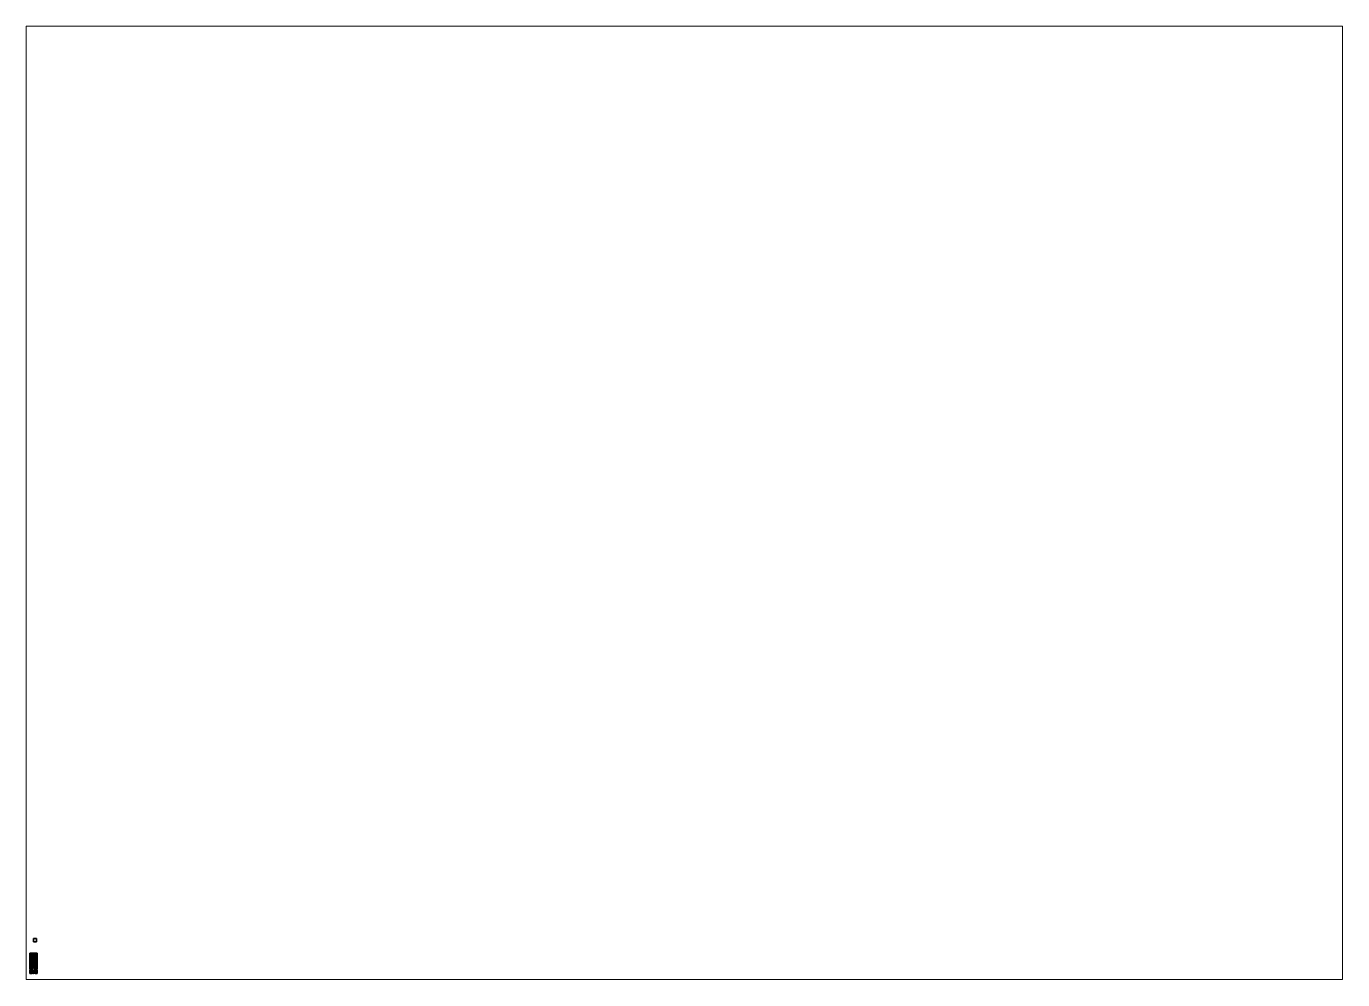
# Paper-space layout 'Layout1' of a CAD drawing. Header units: millimetres. Extents: x 28 to 251, y 20 to 181.
# The model-space entities are those that its viewports show. They can reach past a viewport. Long polylines and large blocks are cut down to what shows.
import ezdxf

# ---------------------------------------------------------------- set-up
doc = ezdxf.new("R2010")
doc.units = ezdxf.units.MM
for name, color, linetype in [('cab', 3, 'Continuous'), ('cargo_box', 3, 'Continuous'), ('fenders', 6, 'Continuous'), ('frame', 5, 'Continuous'), ('tracks', 3, 'Continuous'), ('wheels', 2, 'Continuous')]:
    doc.layers.add(name, color=color, linetype=linetype)

msp = doc.modelspace()

# ---------------------------------------------------------------- linework, layer by layer
for points in [[(1, 8, 1), (1, 8), (0, 8), (0, 8, 1)], [(1, 8), (1, 7), (0, 7), (0, 8)], [(0, 8), (0, 7), (0, 7, 1), (0, 8, 1)], [(0, 8, 1), (0, 7, 1), (1, 7, 1), (1, 8, 1)], [(0, 7, 1), (0, 7), (1, 7), (1, 7, 1)], [(1, 7, 1), (1, 7), (1, 8), (1, 8, 1)]]:
    msp.add_3dface(points)
at = {"layer": 'cab'}
for points in [[(-1.17, -0.36, 1.19), (-1.17, -1.01, 1.19), (-1.17, -0.82, 1.88), (-1.17, -0.36, 1.88)], [(-1.17, -0.36, 1.88), (-1.17, -0.82, 1.88), (-1.11, -0.82, 1.88), (-1.11, -0.42, 1.88)], [(-1.11, -0.42, 1.88), (1.11, -0.42, 1.88), (1.17, -0.36, 1.88), (-1.17, -0.36, 1.88)], [(1.17, -0.36, 1.88), (1.17, -0.36, 1.19), (-1.17, -0.36, 1.19), (-1.17, -0.36, 1.88)], [(-1.17, -1.62, 1.15), (-1.17, -1.65, 1.19), (-1.17, -0.36, 1.19), (-1.17, -0.36, 1.15)], [(-1.17, -1.01, 1.19), (-1.17, -1.01, 1.19), (-1.17, -1.01, 1.77), (-1.17, -0.82, 1.88)], [(-1.17, -0.82, 1.88), (-1.17, -1.01, 1.77), (-1.11, -1.01, 1.77), (-1.11, -0.82, 1.88)], [(-1.17, -1.01, 1.77), (-1.17, -1.01, 1.19), (-1.11, -1.01, 1.19), (-1.11, -1.01, 1.77)], [(-1.17, -1.65, 1.19), (-0.95, -1.45, 1.19), (-0.95, -1.37, 1.19), (-1.17, -1.01, 1.19)], [(-0.94, -1.37, 1.19), (-1.11, -1.01, 1.19), (-1.17, -1.01, 1.19), (-0.95, -1.37, 1.19)], [(-1.17, -1.65, 1.19), (-0.8, -1.65, 1.19), (-0.86, -1.45, 1.19), (-0.95, -1.45, 1.19)], [(-1.17, -1.72, 0.91), (-1.17, -1.76, 0.93), (-1.17, -1.65, 1.19), (-1.17, -1.62, 1.15)], [(-1.17, -1.76, 0.93), (-0.76, -1.76, 0.93), (-0.8, -1.65, 1.19), (-1.17, -1.65, 1.19)], [(-1.17, -1.78, 0.75), (-1.17, -1.82, 0.77), (-1.17, -1.76, 0.93), (-1.17, -1.72, 0.91)], [(-1.17, -1.82, 0.77), (-0.56, -1.82, 0.77), (-0.56, -1.76, 0.93), (-1.17, -1.76, 0.93)], [(-1.17, -1.78, 0.55), (-1.17, -1.82, 0.54), (-1.17, -1.82, 0.77), (-1.17, -1.78, 0.75)], [(-1.17, -1.82, 0.54), (-0.56, -1.82, 0.54), (-0.56, -1.82, 0.77), (-1.17, -1.82, 0.77)], [(-1.07, -0.38, 2.47), (-1.06, -0.36, 2.45), (-1.14, -0.36, 2.31), (-1.16, -0.38, 2.31)], [(-1.14, -0.36, 1.88), (-1.16, -0.38, 1.88), (-1.16, -0.38, 2.31), (-1.14, -0.36, 2.31)], [(-1.06, -0.4, 2.45), (-1.07, -0.38, 2.47), (-1.16, -0.38, 2.31), (-1.14, -0.4, 2.31)], [(-1.16, -0.38, 1.88), (-1.14, -0.4, 1.88), (-1.14, -0.4, 2.31), (-1.16, -0.38, 2.31)], [(-1.06, -0.36, 2.45), (-1.05, -0.38, 2.43), (-1.12, -0.38, 2.31), (-1.14, -0.36, 2.31)], [(-1.12, -0.38, 1.88), (-1.14, -0.36, 1.88), (-1.14, -0.36, 2.31), (-1.12, -0.38, 2.31)], [(-1.05, -0.38, 2.43), (-1.06, -0.4, 2.45), (-1.14, -0.4, 2.31), (-1.12, -0.38, 2.31)], [(-1.14, -0.4, 1.88), (-1.12, -0.38, 1.88), (-1.12, -0.38, 2.31), (-1.14, -0.4, 2.31)], [(-1.11, -0.82, 1.88), (-1.11, -1.01, 1.19), (-1.11, -0.42, 1.19), (-1.11, -0.42, 1.88)], [(-0.76, -0.42, 1.5), (1.11, -0.42, 1.5), (1.11, -0.42, 1.88), (-1.11, -0.42, 1.88)], [(-1.11, -0.42, 1.19), (-0.76, -0.42, 1.19), (-0.76, -0.42, 1.5), (-1.11, -0.42, 1.88)], [(-0.94, -1.37, 1.19), (-0.76, -0.89, 1.19), (-1.11, -0.42, 1.19), (-1.11, -1.01, 1.19)], [(-0.76, -0.89, 1.19), (-0.76, -0.42, 1.19), (-1.11, -0.42, 1.19)], [(-1.11, -1.01, 1.77), (-1.11, -1.01, 1.19), (-1.11, -1.01, 1.19), (-1.11, -0.82, 1.88)], [(-0.92, -0.38, 2.51), (-0.92, -0.36, 2.49), (-1.06, -0.36, 2.45), (-1.07, -0.38, 2.47)], [(-0.92, -0.4, 2.49), (-0.92, -0.38, 2.51), (-1.07, -0.38, 2.47), (-1.06, -0.4, 2.45)], [(-0.92, -0.36, 2.49), (-0.92, -0.38, 2.47), (-1.05, -0.38, 2.43), (-1.06, -0.36, 2.45)], [(-0.92, -0.38, 2.47), (-0.92, -0.4, 2.49), (-1.06, -0.4, 2.45), (-1.05, -0.38, 2.43)], [(-0.89, -1.29, 2.33), (-0.89, -1.42, 1.87), (-0.95, -1.44, 1.81), (-0.95, -1.28, 2.38)], [(-0.95, -1.44, 1.81), (-0.95, -1.45, 1.81), (-0.95, -1.29, 2.38), (-0.95, -1.28, 2.38)], [(0.95, -1.28, 2.38), (0.89, -1.29, 2.33), (-0.89, -1.29, 2.33), (-0.95, -1.28, 2.38)], [(-0.95, -1.28, 2.38), (-0.95, -1.29, 2.38), (0.95, -1.29, 2.38), (0.95, -1.28, 2.38)], [(-0.95, -1.29, 2.38), (-0.95, -1.45, 1.81), (-0.89, -1.43, 1.87), (-0.89, -1.3, 2.33)], [(-0.95, -1.29, 2.38), (-0.89, -1.3, 2.33), (0.89, -1.3, 2.33), (0.95, -1.29, 2.38)], [(-0.95, -1.37, 1.19), (-0.95, -1.45, 1.19), (-0.95, -1.45, 1.81), (-0.95, -1.44, 1.81)], [(-0.95, -1.37, 1.65), (-0.95, -1.37, 1.19), (-0.95, -1.37, 1.19), (-0.95, -1.44, 1.81)], [(-0.94, -1.37, 1.65), (-0.94, -1.37, 1.19), (-0.95, -1.37, 1.19), (-0.95, -1.37, 1.65)], [(-0.95, -1.44, 1.81), (-0.94, -1.44, 1.81), (-0.94, -1.37, 1.65), (-0.95, -1.37, 1.65)], [(0.89, -1.42, 1.87), (0.95, -1.44, 1.81), (-0.95, -1.44, 1.81), (-0.89, -1.42, 1.87)], [(-0.89, -1.43, 1.87), (-0.95, -1.45, 1.81), (0.95, -1.45, 1.81), (0.89, -1.43, 1.87)], [(-0.95, -1.45, 1.81), (-0.78, -1.45, 1.75), (-0.33, -1.45, 1.81), (-0.95, -1.45, 1.81)], [(-0.95, -1.45, 1.81), (-0.83, -1.45, 1.71), (-0.78, -1.45, 1.75), (-0.95, -1.45, 1.81)], [(-0.95, -1.45, 1.81), (-0.86, -1.45, 1.65), (-0.83, -1.45, 1.71), (-0.95, -1.45, 1.81)], [(-0.95, -1.45, 1.19), (-0.86, -1.45, 1.19), (-0.86, -1.45, 1.65), (-0.95, -1.45, 1.81)], [(-0.56, -1.44, 1.19), (-0.76, -0.89, 1.19), (-0.94, -1.37, 1.19), (-0.94, -1.44, 1.19)], [(-0.94, -1.44, 1.81), (-0.94, -1.44, 1.19), (-0.94, -1.37, 1.19), (-0.94, -1.37, 1.65)], [(0.94, -1.44, 1.81), (0.94, -1.44, 1.19), (-0.94, -1.44, 1.19), (-0.94, -1.44, 1.81)], [(0.92, -0.38, 2.51), (0.92, -0.36, 2.49), (-0.92, -0.36, 2.49), (-0.92, -0.38, 2.51)], [(0.92, -0.36, 2.49), (0.92, -0.38, 2.47), (-0.92, -0.38, 2.47), (-0.92, -0.36, 2.49)], [(0.92, -0.38, 2.47), (0.92, -0.4, 2.49), (-0.92, -0.4, 2.49), (-0.92, -0.38, 2.47)], [(0.92, -0.4, 2.49), (0.92, -0.38, 2.51), (-0.92, -0.38, 2.51), (-0.92, -0.4, 2.49)], [(-0.89, -1.3, 2.33), (-0.89, -1.43, 1.87), (-0.89, -1.42, 1.87), (-0.89, -1.29, 2.33)], [(0.89, -1.29, 2.33), (0.89, -1.3, 2.33), (-0.89, -1.3, 2.33), (-0.89, -1.29, 2.33)], [(-0.89, -1.42, 1.87), (-0.89, -1.43, 1.87), (0.89, -1.43, 1.87), (0.89, -1.42, 1.87)], [(-0.8, -1.65, 1.19), (-0.42, -2.87, 0.93), (-0.42, -2.87, 1.58), (-0.86, -1.45, 1.65)], [(-0.86, -1.45, 1.65), (-0.42, -2.87, 1.58), (-0.4, -2.87, 1.62), (-0.83, -1.45, 1.71)], [(-0.86, -1.45, 1.19), (-0.8, -1.65, 1.19), (-0.8, -1.65, 1.19), (-0.86, -1.45, 1.65)], [(-0.83, -1.45, 1.71), (-0.4, -2.87, 1.62), (-0.37, -2.87, 1.64), (-0.78, -1.45, 1.75)], [(-0.76, -1.76, 0.93), (-0.42, -2.87, 0.93), (-0.42, -2.87, 0.93), (-0.8, -1.65, 1.19)], [(-0.78, -1.45, 1.75), (-0.37, -2.87, 1.64), (-0.21, -2.87, 1.66), (-0.33, -1.45, 1.81)], [(-0.76, -0.42, 1.19), (-0.76, -0.89, 1.19), (-0.76, -0.89, 1.5), (-0.76, -0.42, 1.5)], [(-0.76, -0.42, 1.5), (-0.76, -0.89, 1.5), (0.76, -0.89, 1.5), (1.11, -0.42, 1.5)], [(-0.76, -0.89, 1.5), (-0.76, -0.89, 1.19), (0.76, -0.89, 1.19), (0.76, -0.89, 1.5)], [(-0.56, -1.44, 1.19), (-0.56, -0.89, 1.19), (-0.76, -0.89, 1.19)], [(-0.7, -3.07, 1.08), (-0.72, -3.13, 1.08), (-0.68, -3.13, 1.16), (-0.67, -3.07, 1.15)], [(-0.67, -3.07, 1.01), (-0.68, -3.13, 1), (-0.72, -3.13, 1.08), (-0.7, -3.07, 1.08)], [(-0.68, -3.13, 1.16), (-0.72, -3.13, 1.08), (-0.72, -3.18, 1.08), (-0.68, -3.18, 1.16)], [(-0.72, -3.13, 1.08), (-0.68, -3.13, 1), (-0.68, -3.18, 1), (-0.72, -3.18, 1.08)], [(-0.68, -3.18, 1), (-0.48, -3.18, 1.08), (-0.52, -3.18, 1.16), (-0.72, -3.18, 1.08)], [(-0.72, -3.18, 1.08), (-0.52, -3.18, 1.16), (-0.6, -3.18, 1.2), (-0.68, -3.18, 1.16)], [(-0.66, -3.03, 1.08), (-0.7, -3.07, 1.08), (-0.67, -3.07, 1.15), (-0.64, -3.03, 1.12)], [(-0.64, -3.03, 1.04), (-0.67, -3.07, 1.01), (-0.7, -3.07, 1.08), (-0.66, -3.03, 1.08)], [(-0.67, -3.07, 1.15), (-0.68, -3.13, 1.16), (-0.6, -3.13, 1.2), (-0.6, -3.07, 1.18)], [(-0.6, -3.07, 0.98), (-0.6, -3.13, 0.96), (-0.68, -3.13, 1), (-0.67, -3.07, 1.01)], [(-0.6, -3.13, 1.2), (-0.68, -3.13, 1.16), (-0.68, -3.18, 1.16), (-0.6, -3.18, 1.2)], [(-0.68, -3.13, 1), (-0.6, -3.13, 0.96), (-0.6, -3.18, 0.96), (-0.68, -3.18, 1)], [(-0.6, -3.18, 0.96), (-0.52, -3.18, 1), (-0.48, -3.18, 1.08), (-0.68, -3.18, 1)], [(-0.58, -0.93, 1.77), (-0.6, -0.93, 1.75), (-0.67, -1.07, 1.86), (-0.65, -1.06, 1.88)], [(-0.6, -0.93, 1.75), (-0.58, -0.96, 1.74), (-0.65, -1.08, 1.84), (-0.67, -1.07, 1.86)], [(-0.65, -1.06, 1.88), (-0.67, -1.07, 1.86), (-0.6, -1.21, 1.97), (-0.58, -1.18, 1.98)], [(-0.67, -1.07, 1.86), (-0.65, -1.08, 1.84), (-0.58, -1.21, 1.95), (-0.6, -1.21, 1.97)], [(-0.64, -3.03, 1.12), (-0.67, -3.07, 1.15), (-0.6, -3.07, 1.18), (-0.6, -3.03, 1.14)], [(-0.6, -3.03, 1.02), (-0.6, -3.07, 0.98), (-0.67, -3.07, 1.01), (-0.64, -3.03, 1.04)], [(-0.6, -3.01, 1.08), (-0.66, -3.03, 1.08), (-0.64, -3.03, 1.12), (-0.6, -3.01, 1.08)], [(-0.6, -3.01, 1.08), (-0.64, -3.03, 1.04), (-0.66, -3.03, 1.08), (-0.6, -3.01, 1.08)], [(-0.57, -0.96, 1.76), (-0.58, -0.93, 1.77), (-0.65, -1.06, 1.88), (-0.62, -1.05, 1.85)], [(-0.58, -0.96, 1.74), (-0.57, -0.96, 1.76), (-0.62, -1.05, 1.85), (-0.65, -1.08, 1.84)], [(-0.19, -1.06, 1.88), (-0.22, -1.05, 1.85), (-0.62, -1.05, 1.85), (-0.65, -1.06, 1.88)], [(-0.22, -1.05, 1.85), (-0.19, -1.08, 1.84), (-0.65, -1.08, 1.84), (-0.62, -1.05, 1.85)], [(-0.22, -1.09, 1.87), (-0.19, -1.06, 1.88), (-0.65, -1.06, 1.88), (-0.62, -1.09, 1.87)], [(-0.62, -1.09, 1.87), (-0.65, -1.06, 1.88), (-0.58, -1.18, 1.98), (-0.57, -1.18, 1.96)], [(-0.19, -1.08, 1.84), (-0.22, -1.09, 1.87), (-0.62, -1.09, 1.87), (-0.65, -1.08, 1.84)], [(-0.65, -1.08, 1.84), (-0.62, -1.09, 1.87), (-0.57, -1.18, 1.96), (-0.58, -1.21, 1.95)], [(-0.6, -3.01, 1.08), (-0.64, -3.03, 1.12), (-0.6, -3.03, 1.14), (-0.6, -3.01, 1.08)], [(-0.6, -3.01, 1.08), (-0.6, -3.03, 1.02), (-0.64, -3.03, 1.04), (-0.6, -3.01, 1.08)], [(-0.42, -0.88, 1.73), (-0.42, -0.88, 1.7), (-0.6, -0.93, 1.75), (-0.58, -0.93, 1.77)], [(-0.42, -0.88, 1.7), (-0.42, -0.91, 1.7), (-0.58, -0.96, 1.74), (-0.6, -0.93, 1.75)], [(-0.58, -1.18, 1.98), (-0.6, -1.21, 1.97), (-0.42, -1.26, 2.02), (-0.42, -1.23, 2.02)], [(-0.6, -1.21, 1.97), (-0.58, -1.21, 1.95), (-0.42, -1.26, 1.99), (-0.42, -1.26, 2.02)], [(-0.6, -3.01, 1.08), (-0.6, -3.03, 1.14), (-0.56, -3.03, 1.12), (-0.6, -3.01, 1.08)], [(-0.6, -3.01, 1.08), (-0.56, -3.03, 1.12), (-0.54, -3.03, 1.08), (-0.6, -3.01, 1.08)], [(-0.6, -3.01, 1.08), (-0.54, -3.03, 1.08), (-0.56, -3.03, 1.04), (-0.6, -3.01, 1.08)], [(-0.6, -3.01, 1.08), (-0.56, -3.03, 1.04), (-0.6, -3.03, 1.02), (-0.6, -3.01, 1.08)], [(-0.6, -3.03, 1.14), (-0.6, -3.07, 1.18), (-0.53, -3.07, 1.15), (-0.56, -3.03, 1.12)], [(-0.56, -3.03, 1.04), (-0.53, -3.07, 1.01), (-0.6, -3.07, 0.98), (-0.6, -3.03, 1.02)], [(-0.6, -3.07, 1.18), (-0.6, -3.13, 1.2), (-0.52, -3.13, 1.16), (-0.53, -3.07, 1.15)], [(-0.53, -3.07, 1.01), (-0.52, -3.13, 1), (-0.6, -3.13, 0.96), (-0.6, -3.07, 0.98)], [(-0.52, -3.13, 1.16), (-0.6, -3.13, 1.2), (-0.6, -3.18, 1.2), (-0.52, -3.18, 1.16)], [(-0.6, -3.13, 0.96), (-0.52, -3.13, 1), (-0.52, -3.18, 1), (-0.6, -3.18, 0.96)], [(-0.44, -0.92, 1.73), (-0.42, -0.88, 1.73), (-0.58, -0.93, 1.77), (-0.57, -0.96, 1.76)], [(-0.42, -0.91, 1.7), (-0.44, -0.92, 1.73), (-0.57, -0.96, 1.76), (-0.58, -0.96, 1.74)], [(-0.58, -1.21, 1.95), (-0.57, -1.18, 1.96), (-0.44, -1.22, 1.99), (-0.42, -1.26, 1.99)], [(-0.57, -1.18, 1.96), (-0.58, -1.18, 1.98), (-0.42, -1.23, 2.02), (-0.44, -1.22, 1.99)], [(-0.56, -1.44, 0.93), (0.56, -1.44, 0.93), (0.56, -0.89, 0.93), (-0.56, -0.89, 0.93)], [(-0.56, -0.89, 0.93), (0.56, -0.89, 0.93), (0.56, -0.89, 1.19), (-0.56, -0.89, 1.19)], [(-0.56, -1.44, 1.19), (-0.56, -1.44, 0.93), (-0.56, -0.89, 0.93), (-0.56, -0.89, 1.19)], [(-0.56, -1.44, 1.19), (0.56, -1.44, 1.19), (0.56, -1.44, 0.93), (-0.56, -1.44, 0.93)], [(-0.56, -3.03, 1.12), (-0.53, -3.07, 1.15), (-0.5, -3.07, 1.08), (-0.54, -3.03, 1.08)], [(-0.54, -3.03, 1.08), (-0.5, -3.07, 1.08), (-0.53, -3.07, 1.01), (-0.56, -3.03, 1.04)], [(-0.53, -3.07, 1.15), (-0.52, -3.13, 1.16), (-0.48, -3.13, 1.08), (-0.5, -3.07, 1.08)], [(-0.5, -3.07, 1.08), (-0.48, -3.13, 1.08), (-0.52, -3.13, 1), (-0.53, -3.07, 1.01)], [(-0.48, -3.13, 1.08), (-0.52, -3.13, 1.16), (-0.52, -3.18, 1.16), (-0.48, -3.18, 1.08)], [(-0.52, -3.13, 1), (-0.48, -3.13, 1.08), (-0.48, -3.18, 1.08), (-0.52, -3.18, 1)], [(-0.42, -0.88, 1.73), (-0.44, -0.92, 1.73), (-0.44, -1.22, 1.99), (-0.42, -1.23, 2.02)], [(-0.44, -0.92, 1.73), (-0.42, -0.91, 1.7), (-0.42, -1.26, 1.99), (-0.44, -1.22, 1.99)], [(-0.44, -1.07, 1.86), (-0.42, -1.05, 1.85), (-0.42, -1.46, 1.36), (-0.44, -1.47, 1.38)], [(-0.42, -1.09, 1.87), (-0.44, -1.07, 1.86), (-0.44, -1.47, 1.38), (-0.42, -1.49, 1.39)], [(-0.4, -0.92, 1.73), (-0.42, -0.88, 1.73), (-0.42, -1.23, 2.02), (-0.4, -1.22, 1.99)], [(-0.27, -0.96, 1.76), (-0.26, -0.93, 1.77), (-0.42, -0.88, 1.73), (-0.4, -0.92, 1.73)], [(-0.26, -0.93, 1.77), (-0.24, -0.93, 1.75), (-0.42, -0.88, 1.7), (-0.42, -0.88, 1.73)], [(-0.24, -0.93, 1.75), (-0.26, -0.96, 1.74), (-0.42, -0.91, 1.7), (-0.42, -0.88, 1.7)], [(-0.42, -0.91, 1.7), (-0.4, -0.92, 1.73), (-0.4, -1.22, 1.99), (-0.42, -1.26, 1.99)], [(-0.26, -0.96, 1.74), (-0.27, -0.96, 1.76), (-0.4, -0.92, 1.73), (-0.42, -0.91, 1.7)], [(-0.42, -1.05, 1.85), (-0.4, -1.07, 1.86), (-0.4, -1.47, 1.38), (-0.42, -1.46, 1.36)], [(-0.4, -1.07, 1.86), (-0.42, -1.09, 1.87), (-0.42, -1.49, 1.39), (-0.4, -1.47, 1.38)], [(-0.42, -1.26, 1.99), (-0.4, -1.22, 1.99), (-0.27, -1.18, 1.96), (-0.26, -1.21, 1.95)], [(-0.4, -1.22, 1.99), (-0.42, -1.23, 2.02), (-0.26, -1.18, 1.98), (-0.27, -1.18, 1.96)], [(-0.42, -1.23, 2.02), (-0.42, -1.26, 2.02), (-0.24, -1.21, 1.97), (-0.26, -1.18, 1.98)], [(-0.42, -1.26, 2.02), (-0.42, -1.26, 1.99), (-0.26, -1.21, 1.95), (-0.24, -1.21, 1.97)], [(-0.42, -2.87, 1.58), (-0.42, -2.87, 0.93), (-0.34, -3.13, 0.93), (-0.34, -2.99, 1.58)], [(-0.42, -2.87, 1.58), (-0.42, -2.87, 1.58), (-0.34, -2.99, 1.58), (-0.4, -2.87, 1.62)], [(-0.4, -2.87, 1.62), (-0.4, -2.87, 1.62), (-0.34, -2.99, 1.58), (-0.37, -2.87, 1.64)], [(-0.37, -2.87, 1.64), (-0.37, -2.87, 1.64), (-0.21, -2.94, 1.64), (-0.21, -2.87, 1.66)], [(-0.37, -2.87, 1.64), (-0.37, -2.87, 1.64), (-0.34, -2.99, 1.58), (-0.21, -2.94, 1.64)], [(-0.21, -2.94, 1.64), (-0.34, -2.99, 1.58), (0.34, -2.99, 1.58), (0.21, -2.94, 1.64)], [(-0.34, -2.99, 1.58), (-0.31, -3, 1.56), (0.31, -3, 1.56), (0.34, -2.99, 1.58)], [(-0.34, -2.99, 1.58), (-0.34, -3.13, 0.93), (-0.31, -3.12, 1), (-0.31, -3, 1.56)], [(-0.31, -3.12, 1), (-0.34, -3.13, 0.93), (0.34, -3.13, 0.93), (0.31, -3.12, 1)], [(-0.33, -1.45, 1.81), (-0.21, -2.87, 1.66), (0.21, -2.87, 1.66), (0.33, -1.45, 1.81)], [(-0.31, -2.98, 1.56), (-0.31, -3.1, 1), (-0.12, -3.1, 1), (-0.12, -2.98, 1.56)], [(-0.31, -3, 1.56), (-0.31, -3.12, 1), (-0.31, -3.1, 1), (-0.31, -2.98, 1.56)], [(-0.31, -3, 1.56), (-0.31, -2.98, 1.56), (-0.12, -2.98, 1.56), (-0.11, -2.99, 1.56)], [(-0.31, -3, 1.56), (-0.11, -2.99, 1.56), (0.11, -2.99, 1.56), (0.31, -3, 1.56)], [(-0.31, -3.1, 1), (-0.31, -3.12, 1), (-0.11, -3.11, 1), (-0.12, -3.1, 1)], [(-0.11, -3.11, 1), (-0.31, -3.12, 1), (0.31, -3.12, 1), (0.11, -3.11, 1)], [(-0.22, -1.05, 1.85), (-0.19, -1.06, 1.88), (-0.26, -0.93, 1.77), (-0.27, -0.96, 1.76)], [(-0.19, -1.08, 1.84), (-0.22, -1.05, 1.85), (-0.27, -0.96, 1.76), (-0.26, -0.96, 1.74)], [(-0.27, -1.18, 1.96), (-0.26, -1.18, 1.98), (-0.19, -1.06, 1.88), (-0.22, -1.09, 1.87)], [(-0.26, -1.21, 1.95), (-0.27, -1.18, 1.96), (-0.22, -1.09, 1.87), (-0.19, -1.08, 1.84)], [(-0.19, -1.06, 1.88), (-0.17, -1.07, 1.86), (-0.24, -0.93, 1.75), (-0.26, -0.93, 1.77)], [(-0.17, -1.07, 1.86), (-0.19, -1.08, 1.84), (-0.26, -0.96, 1.74), (-0.24, -0.93, 1.75)], [(-0.26, -1.18, 1.98), (-0.24, -1.21, 1.97), (-0.17, -1.07, 1.86), (-0.19, -1.06, 1.88)], [(-0.24, -1.21, 1.97), (-0.26, -1.21, 1.95), (-0.19, -1.08, 1.84), (-0.17, -1.07, 1.86)], [(-0.21, -2.87, 1.66), (-0.21, -2.94, 1.64), (0.21, -2.94, 1.64), (0.21, -2.87, 1.66)], [(-0.12, -2.98, 1.56), (-0.12, -3.1, 1), (-0.11, -3.11, 1), (-0.11, -2.99, 1.56)], [(-0.11, -2.99, 1.56), (-0.11, -3.11, 1), (-0.1, -3.11, 1), (-0.1, -2.99, 1.56)], [(-0.1, -2.99, 1.56), (-0.1, -3.11, 1), (-0.09, -3.1, 1), (-0.09, -2.98, 1.56)], [(-0.1, -2.99, 1.56), (-0.09, -2.98, 1.56), (0.09, -2.98, 1.56), (0.1, -2.99, 1.56)], [(-0.09, -3.1, 1), (-0.1, -3.11, 1), (0.1, -3.11, 1), (0.09, -3.1, 1)], [(-0.09, -2.98, 1.56), (-0.09, -3.1, 1), (0.09, -3.1, 1), (0.09, -2.98, 1.56)], [(0.03, -1.29, 2.33), (0.03, -1.42, 1.87), (-0.03, -1.42, 1.87), (-0.03, -1.29, 2.33)], [(-0.03, -1.42, 1.87), (-0.03, -1.43, 1.87), (-0.03, -1.3, 2.33), (-0.03, -1.29, 2.33)], [(-0.03, -1.3, 2.33), (-0.03, -1.43, 1.87), (0.03, -1.43, 1.87), (0.03, -1.3, 2.33)], [(0.03, -1.3, 2.33), (0.03, -1.43, 1.87), (0.03, -1.42, 1.87), (0.03, -1.29, 2.33)], [(0.09, -2.98, 1.56), (0.09, -3.1, 1), (0.1, -3.11, 1), (0.1, -2.99, 1.56)], [(0.1, -2.99, 1.56), (0.1, -3.11, 1), (0.11, -3.11, 1), (0.11, -2.99, 1.56)], [(0.11, -2.99, 1.56), (0.11, -3.11, 1), (0.12, -3.1, 1), (0.12, -2.98, 1.56)], [(0.11, -2.99, 1.56), (0.12, -2.98, 1.56), (0.31, -2.98, 1.56), (0.31, -3, 1.56)], [(0.12, -3.1, 1), (0.11, -3.11, 1), (0.31, -3.12, 1), (0.31, -3.1, 1)], [(0.12, -2.98, 1.56), (0.12, -3.1, 1), (0.31, -3.1, 1), (0.31, -2.98, 1.56)], [(0.33, -1.45, 1.81), (0.21, -2.87, 1.66), (0.37, -2.87, 1.64), (0.78, -1.45, 1.75)], [(0.21, -2.87, 1.66), (0.21, -2.94, 1.64), (0.37, -2.87, 1.64)], [(0.21, -2.94, 1.64), (0.34, -2.99, 1.58), (0.37, -2.87, 1.64)], [(0.31, -2.98, 1.56), (0.31, -3.1, 1), (0.31, -3.12, 1), (0.31, -3, 1.56)], [(0.31, -3, 1.56), (0.31, -3.12, 1), (0.34, -3.13, 0.93), (0.34, -2.99, 1.58)], [(0.95, -1.45, 1.81), (0.33, -1.45, 1.81), (0.78, -1.45, 1.75), (0.95, -1.45, 1.81)], [(0.34, -2.99, 1.58), (0.34, -3.13, 0.93), (0.42, -2.87, 0.93), (0.42, -2.87, 1.58)], [(0.4, -2.87, 1.62), (0.34, -2.99, 1.58), (0.42, -2.87, 1.58)], [(0.37, -2.87, 1.64), (0.34, -2.99, 1.58), (0.4, -2.87, 1.62)], [(0.37, -2.87, 1.64), (0.4, -2.87, 1.62), (0.83, -1.45, 1.71), (0.78, -1.45, 1.75)], [(0.4, -2.87, 1.62), (0.42, -2.87, 1.58), (0.86, -1.45, 1.65), (0.83, -1.45, 1.71)], [(0.42, -2.87, 1.58), (0.42, -2.87, 0.93), (0.8, -1.65, 1.19), (0.86, -1.45, 1.65)], [(0.42, -2.87, 0.93), (0.42, -2.87, 0.93), (0.76, -1.76, 0.93), (0.8, -1.65, 1.19)], [(0.5, -3.07, 1.08), (0.48, -3.13, 1.08), (0.52, -3.13, 1.16), (0.53, -3.07, 1.15)], [(0.53, -3.07, 1.01), (0.52, -3.13, 1), (0.48, -3.13, 1.08), (0.5, -3.07, 1.08)], [(0.52, -3.13, 1.16), (0.48, -3.13, 1.08), (0.48, -3.18, 1.08), (0.52, -3.18, 1.16)], [(0.48, -3.13, 1.08), (0.52, -3.13, 1), (0.52, -3.18, 1), (0.48, -3.18, 1.08)], [(0.48, -3.18, 1.08), (0.68, -3.18, 1.16), (0.6, -3.18, 1.2), (0.52, -3.18, 1.16)], [(0.52, -3.18, 1), (0.72, -3.18, 1.08), (0.68, -3.18, 1.16), (0.48, -3.18, 1.08)], [(0.54, -3.03, 1.08), (0.5, -3.07, 1.08), (0.53, -3.07, 1.15), (0.56, -3.03, 1.12)], [(0.56, -3.03, 1.04), (0.53, -3.07, 1.01), (0.5, -3.07, 1.08), (0.54, -3.03, 1.08)], [(0.6, -3.07, 0.98), (0.6, -3.13, 0.96), (0.52, -3.13, 1), (0.53, -3.07, 1.01)], [(0.53, -3.07, 1.15), (0.52, -3.13, 1.16), (0.6, -3.13, 1.2), (0.6, -3.07, 1.18)], [(0.52, -3.13, 1), (0.6, -3.13, 0.96), (0.6, -3.18, 0.96), (0.52, -3.18, 1)], [(0.6, -3.13, 1.2), (0.52, -3.13, 1.16), (0.52, -3.18, 1.16), (0.6, -3.18, 1.2)], [(0.6, -3.18, 0.96), (0.68, -3.18, 1), (0.72, -3.18, 1.08), (0.52, -3.18, 1)], [(0.6, -3.03, 1.02), (0.6, -3.07, 0.98), (0.53, -3.07, 1.01), (0.56, -3.03, 1.04)], [(0.56, -3.03, 1.12), (0.53, -3.07, 1.15), (0.6, -3.07, 1.18), (0.6, -3.03, 1.14)], [(0.6, -3.01, 1.08), (0.54, -3.03, 1.08), (0.56, -3.03, 1.12), (0.6, -3.01, 1.08)], [(0.6, -3.01, 1.08), (0.56, -3.03, 1.04), (0.54, -3.03, 1.08), (0.6, -3.01, 1.08)], [(0.56, -1.44, 1.19), (0.94, -1.44, 1.19), (0.94, -1.37, 1.19), (0.56, -0.89, 1.19)], [(0.56, -0.89, 1.19), (0.94, -1.37, 1.19), (0.76, -0.89, 1.19), (0.56, -0.89, 1.19)], [(0.56, -1.44, 0.93), (0.56, -1.44, 1.19), (0.56, -0.89, 1.19), (0.56, -0.89, 0.93)], [(0.56, -1.82, 0.77), (1.17, -1.82, 0.77), (1.17, -1.76, 0.93), (0.56, -1.76, 0.93)], [(0.56, -1.82, 0.54), (1.17, -1.82, 0.54), (1.17, -1.82, 0.77), (0.56, -1.82, 0.77)], [(0.6, -3.01, 1.08), (0.56, -3.03, 1.12), (0.6, -3.03, 1.14), (0.6, -3.01, 1.08)], [(0.6, -3.01, 1.08), (0.6, -3.03, 1.02), (0.56, -3.03, 1.04), (0.6, -3.01, 1.08)], [(0.6, -3.01, 1.08), (0.64, -3.03, 1.12), (0.66, -3.03, 1.08), (0.6, -3.01, 1.08)], [(0.6, -3.01, 1.08), (0.6, -3.03, 1.14), (0.64, -3.03, 1.12), (0.6, -3.01, 1.08)], [(0.6, -3.01, 1.08), (0.64, -3.03, 1.04), (0.6, -3.03, 1.02), (0.6, -3.01, 1.08)], [(0.6, -3.01, 1.08), (0.66, -3.03, 1.08), (0.64, -3.03, 1.04), (0.6, -3.01, 1.08)], [(0.64, -3.03, 1.04), (0.67, -3.07, 1.01), (0.6, -3.07, 0.98), (0.6, -3.03, 1.02)], [(0.6, -3.03, 1.14), (0.6, -3.07, 1.18), (0.67, -3.07, 1.15), (0.64, -3.03, 1.12)], [(0.67, -3.07, 1.01), (0.68, -3.13, 1), (0.6, -3.13, 0.96), (0.6, -3.07, 0.98)], [(0.6, -3.07, 1.18), (0.6, -3.13, 1.2), (0.68, -3.13, 1.16), (0.67, -3.07, 1.15)], [(0.6, -3.13, 0.96), (0.68, -3.13, 1), (0.68, -3.18, 1), (0.6, -3.18, 0.96)], [(0.68, -3.13, 1.16), (0.6, -3.13, 1.2), (0.6, -3.18, 1.2), (0.68, -3.18, 1.16)], [(0.64, -3.03, 1.12), (0.67, -3.07, 1.15), (0.7, -3.07, 1.08), (0.66, -3.03, 1.08)], [(0.66, -3.03, 1.08), (0.7, -3.07, 1.08), (0.67, -3.07, 1.01), (0.64, -3.03, 1.04)], [(0.67, -3.07, 1.15), (0.68, -3.13, 1.16), (0.72, -3.13, 1.08), (0.7, -3.07, 1.08)], [(0.7, -3.07, 1.08), (0.72, -3.13, 1.08), (0.68, -3.13, 1), (0.67, -3.07, 1.01)], [(0.72, -3.13, 1.08), (0.68, -3.13, 1.16), (0.68, -3.18, 1.16), (0.72, -3.18, 1.08)], [(0.68, -3.13, 1), (0.72, -3.13, 1.08), (0.72, -3.18, 1.08), (0.68, -3.18, 1)], [(1.11, -0.42, 1.5), (0.76, -0.89, 1.5), (1.11, -0.63, 1.5), (1.11, -0.42, 1.5)], [(0.76, -0.89, 1.5), (0.76, -0.89, 1.19), (1.11, -0.63, 1.19), (1.11, -0.63, 1.5)], [(0.94, -1.37, 1.19), (1.11, -1.01, 1.19), (1.11, -0.63, 1.19), (0.76, -0.89, 1.19)], [(0.76, -1.76, 0.93), (1.17, -1.76, 0.93), (1.17, -1.65, 1.19), (0.8, -1.65, 1.19)], [(0.78, -1.45, 1.75), (0.83, -1.45, 1.71), (0.95, -1.45, 1.81)], [(0.8, -1.65, 1.19), (0.8, -1.65, 1.19), (0.86, -1.45, 1.19), (0.86, -1.45, 1.65)], [(0.8, -1.65, 1.19), (1.17, -1.65, 1.19), (0.95, -1.45, 1.19), (0.86, -1.45, 1.19)], [(0.83, -1.45, 1.71), (0.86, -1.45, 1.65), (0.95, -1.45, 1.81)], [(0.86, -1.45, 1.19), (0.95, -1.45, 1.19), (0.95, -1.45, 1.81), (0.86, -1.45, 1.65)], [(0.95, -1.28, 2.38), (0.95, -1.44, 1.81), (0.89, -1.42, 1.87), (0.89, -1.29, 2.33)], [(0.89, -1.42, 1.87), (0.89, -1.43, 1.87), (0.89, -1.3, 2.33), (0.89, -1.29, 2.33)], [(0.89, -1.3, 2.33), (0.89, -1.43, 1.87), (0.95, -1.45, 1.81), (0.95, -1.29, 2.38)], [(0.92, -0.38, 2.47), (0.92, -0.36, 2.49), (1.06, -0.36, 2.45), (1.05, -0.38, 2.43)], [(0.92, -0.36, 2.49), (0.92, -0.38, 2.51), (1.07, -0.38, 2.47), (1.06, -0.36, 2.45)], [(0.92, -0.38, 2.51), (0.92, -0.4, 2.49), (1.06, -0.4, 2.45), (1.07, -0.38, 2.47)], [(0.92, -0.4, 2.49), (0.92, -0.38, 2.47), (1.05, -0.38, 2.43), (1.06, -0.4, 2.45)], [(0.95, -1.37, 1.19), (1.17, -1.01, 1.19), (1.11, -1.01, 1.19), (0.94, -1.37, 1.19)], [(0.94, -1.44, 1.81), (0.95, -1.44, 1.81), (0.95, -1.37, 1.65), (0.94, -1.37, 1.65)], [(0.95, -1.37, 1.65), (0.95, -1.37, 1.19), (0.94, -1.37, 1.19), (0.94, -1.37, 1.65)], [(0.94, -1.37, 1.65), (0.94, -1.37, 1.19), (0.94, -1.44, 1.19), (0.94, -1.44, 1.81)], [(0.95, -1.45, 1.19), (1.17, -1.65, 1.19), (1.17, -1.01, 1.19), (0.95, -1.37, 1.19)], [(0.95, -1.29, 2.38), (0.95, -1.45, 1.81), (0.95, -1.44, 1.81), (0.95, -1.28, 2.38)], [(0.95, -1.45, 1.81), (0.95, -1.45, 1.19), (0.95, -1.37, 1.19), (0.95, -1.44, 1.81)], [(0.95, -1.44, 1.81), (0.95, -1.37, 1.19), (0.95, -1.37, 1.19), (0.95, -1.37, 1.65)], [(1.05, -0.38, 2.43), (1.06, -0.36, 2.45), (1.14, -0.36, 2.31), (1.12, -0.38, 2.31)], [(1.06, -0.4, 2.45), (1.05, -0.38, 2.43), (1.12, -0.38, 2.31), (1.14, -0.4, 2.31)], [(1.06, -0.36, 2.45), (1.07, -0.38, 2.47), (1.16, -0.38, 2.31), (1.14, -0.36, 2.31)], [(1.07, -0.38, 2.47), (1.06, -0.4, 2.45), (1.14, -0.4, 2.31), (1.16, -0.38, 2.31)], [(1.11, -0.42, 1.88), (1.11, -0.82, 1.88), (1.17, -0.82, 1.88), (1.17, -0.36, 1.88)], [(1.11, -0.42, 1.5), (1.11, -0.63, 1.5), (1.11, -0.82, 1.88), (1.11, -0.42, 1.88)], [(1.11, -0.63, 1.19), (1.11, -1.01, 1.19), (1.11, -0.82, 1.88), (1.11, -0.63, 1.5)], [(1.11, -1.01, 1.19), (1.11, -1.01, 1.19), (1.11, -1.01, 1.77), (1.11, -0.82, 1.88)], [(1.11, -0.82, 1.88), (1.11, -1.01, 1.77), (1.17, -1.01, 1.77), (1.17, -0.82, 1.88)], [(1.11, -1.01, 1.77), (1.11, -1.01, 1.19), (1.17, -1.01, 1.19), (1.17, -1.01, 1.77)], [(1.14, -0.36, 1.88), (1.12, -0.38, 1.88), (1.12, -0.38, 2.31), (1.14, -0.36, 2.31)], [(1.12, -0.38, 1.88), (1.14, -0.4, 1.88), (1.14, -0.4, 2.31), (1.12, -0.38, 2.31)], [(1.16, -0.38, 1.88), (1.14, -0.36, 1.88), (1.14, -0.36, 2.31), (1.16, -0.38, 2.31)], [(1.14, -0.4, 1.88), (1.16, -0.38, 1.88), (1.16, -0.38, 2.31), (1.14, -0.4, 2.31)], [(1.17, -0.82, 1.88), (1.17, -1.01, 1.19), (1.17, -0.36, 1.19), (1.17, -0.36, 1.88)], [(1.17, -1.65, 1.19), (1.17, -1.62, 1.15), (1.17, -0.36, 1.15), (1.17, -0.36, 1.19)], [(1.17, -1.01, 1.77), (1.17, -1.01, 1.19), (1.17, -1.01, 1.19), (1.17, -0.82, 1.88)], [(1.17, -1.76, 0.93), (1.17, -1.72, 0.91), (1.17, -1.62, 1.15), (1.17, -1.65, 1.19)], [(1.17, -1.82, 0.77), (1.17, -1.78, 0.75), (1.17, -1.72, 0.91), (1.17, -1.76, 0.93)], [(1.17, -1.82, 0.54), (1.17, -1.78, 0.55), (1.17, -1.78, 0.75), (1.17, -1.82, 0.77)]]:
    msp.add_3dface(points, dxfattribs=at)
at = {"layer": 'cargo_box'}
for points in [[(-1.2, 1.6, 1.03), (-1.21, 1.59, 1.03), (-1.21, 1.59, 1.24), (-1.2, 1.6, 1.23)], [(-1.2, 1.55, 0.97), (-1.21, 1.55, 0.98), (-1.21, 1.59, 1.03), (-1.2, 1.6, 1.03)], [(-1.17, 1.59, 1.24), (-1.17, 1.6, 1.23), (-1.2, 1.6, 1.23), (-1.21, 1.59, 1.24)], [(-1.21, 1.59, 1.03), (-1.2, 1.58, 1.03), (-1.2, 1.58, 1.23), (-1.21, 1.59, 1.24)], [(-1.21, 1.55, 0.98), (-1.2, 1.55, 0.99), (-1.2, 1.58, 1.03), (-1.21, 1.59, 1.03)], [(-1.17, 1.58, 1.23), (-1.17, 1.59, 1.24), (-1.21, 1.59, 1.24), (-1.2, 1.58, 1.23)], [(-1.2, 1.42, 0.97), (-1.21, 1.42, 0.98), (-1.21, 1.55, 0.98), (-1.2, 1.55, 0.97)], [(-1.21, 1.42, 0.98), (-1.2, 1.42, 0.99), (-1.2, 1.55, 0.99), (-1.21, 1.55, 0.98)], [(-1.2, 1.37, 1.03), (-1.21, 1.38, 1.03), (-1.21, 1.42, 0.98), (-1.2, 1.42, 0.97)], [(-1.21, 1.38, 1.03), (-1.2, 1.39, 1.03), (-1.2, 1.42, 0.99), (-1.21, 1.42, 0.98)], [(-1.2, 1.39, 1.03), (-1.21, 1.38, 1.03), (-1.21, 1.38, 1.24), (-1.2, 1.39, 1.23)], [(-1.17, 1.38, 1.24), (-1.17, 1.39, 1.23), (-1.2, 1.39, 1.23), (-1.21, 1.38, 1.24)], [(-1.21, 1.38, 1.03), (-1.2, 1.37, 1.03), (-1.2, 1.37, 1.23), (-1.21, 1.38, 1.24)], [(-1.17, 1.37, 1.23), (-1.17, 1.38, 1.24), (-1.21, 1.38, 1.24), (-1.2, 1.37, 1.23)], [(-1.19, 1.59, 1.03), (-1.2, 1.6, 1.03), (-1.2, 1.6, 1.23), (-1.19, 1.59, 1.22)], [(-1.19, 1.55, 0.98), (-1.2, 1.55, 0.97), (-1.2, 1.6, 1.03), (-1.19, 1.59, 1.03)], [(-1.17, 1.6, 1.23), (-1.17, 1.59, 1.22), (-1.19, 1.59, 1.22), (-1.2, 1.6, 1.23)], [(-1.2, 1.58, 1.03), (-1.19, 1.59, 1.03), (-1.19, 1.59, 1.22), (-1.2, 1.58, 1.23)], [(-1.2, 1.55, 0.99), (-1.19, 1.55, 0.98), (-1.19, 1.59, 1.03), (-1.2, 1.58, 1.03)], [(-1.17, 1.59, 1.22), (-1.17, 1.58, 1.23), (-1.2, 1.58, 1.23), (-1.19, 1.59, 1.22)], [(-1.19, 1.42, 0.98), (-1.2, 1.42, 0.97), (-1.2, 1.55, 0.97), (-1.19, 1.55, 0.98)], [(-1.2, 1.42, 0.99), (-1.19, 1.42, 0.98), (-1.19, 1.55, 0.98), (-1.2, 1.55, 0.99)], [(-1.19, 1.38, 1.03), (-1.2, 1.37, 1.03), (-1.2, 1.42, 0.97), (-1.19, 1.42, 0.98)], [(-1.2, 1.39, 1.03), (-1.19, 1.38, 1.03), (-1.19, 1.42, 0.98), (-1.2, 1.42, 0.99)], [(-1.19, 1.38, 1.03), (-1.2, 1.39, 1.03), (-1.2, 1.39, 1.23), (-1.19, 1.38, 1.22)], [(-1.17, 1.39, 1.23), (-1.17, 1.38, 1.22), (-1.19, 1.38, 1.22), (-1.2, 1.39, 1.23)], [(-1.2, 1.37, 1.03), (-1.19, 1.38, 1.03), (-1.19, 1.38, 1.22), (-1.2, 1.37, 1.23)], [(-1.17, 1.38, 1.22), (-1.17, 1.37, 1.23), (-1.2, 1.37, 1.23), (-1.19, 1.38, 1.22)], [(1.17, 3.31, 1.2), (1.17, -0.34, 1.2), (-1.17, -0.34, 1.2), (-1.17, 3.31, 1.2)], [(-1.17, 3.31, 1.2), (-1.17, 3.31, 1.74), (1.17, 3.31, 1.74), (1.17, 3.31, 1.2)], [(-1.17, 3.31, 1.74), (-1.12, 3.26, 1.74), (1.12, 3.26, 1.74), (1.17, 3.31, 1.74)], [(-1.17, -0.34, 1.74), (-1.12, -0.29, 1.74), (-1.12, 3.26, 1.74), (-1.17, 3.31, 1.74)], [(-1.17, -0.34, 1.2), (-1.17, -0.34, 1.74), (-1.17, 3.31, 1.74), (-1.17, 3.31, 1.2)], [(-1.17, 3.27, 2.31), (-1.17, 3.27, 1.74), (-1.17, 3.23, 1.74), (-1.17, 3.23, 2.31)], [(-1.14, 3.27, 2.31), (-1.14, 3.27, 1.74), (-1.17, 3.27, 1.74), (-1.17, 3.27, 2.31)], [(-1.09, 3.27, 2.47), (-1.14, 3.27, 2.31), (-1.17, 3.27, 2.31), (-1.11, 3.27, 2.49)], [(-1.11, 3.27, 2.49), (-1.17, 3.27, 2.31), (-1.17, 3.23, 2.31), (-1.11, 3.23, 2.49)], [(-1.17, 3.23, 2.31), (-1.17, 3.23, 1.74), (-1.14, 3.23, 1.74), (-1.14, 3.23, 2.31)], [(-1.11, 3.23, 2.49), (-1.17, 3.23, 2.31), (-1.14, 3.23, 2.31), (-1.09, 3.23, 2.47)], [(-1.14, 1.52, 2.31), (-1.14, 1.52, 1.74), (-1.17, 1.52, 1.74), (-1.17, 1.52, 2.31)], [(-1.17, 1.52, 2.31), (-1.17, 1.52, 1.74), (-1.17, 1.48, 1.74), (-1.17, 1.48, 2.31)], [(-1.11, 1.52, 2.49), (-1.17, 1.52, 2.31), (-1.17, 1.48, 2.31), (-1.11, 1.48, 2.49)], [(-1.09, 1.52, 2.47), (-1.14, 1.52, 2.31), (-1.17, 1.52, 2.31), (-1.11, 1.52, 2.49)], [(-1.17, 1.48, 2.31), (-1.17, 1.48, 1.74), (-1.14, 1.48, 1.74), (-1.14, 1.48, 2.31)], [(-1.11, 1.48, 2.49), (-1.17, 1.48, 2.31), (-1.14, 1.48, 2.31), (-1.09, 1.48, 2.47)], [(-1.14, 3.23, 1.74), (-1.14, 3.27, 1.74), (-1.14, 3.27, 2.31), (-1.14, 3.23, 2.31)], [(-1.14, 3.23, 2.31), (-1.14, 3.27, 2.31), (-1.09, 3.27, 2.47), (-1.09, 3.23, 2.47)], [(-1.14, 1.48, 1.74), (-1.14, 1.52, 1.74), (-1.14, 1.52, 2.31), (-1.14, 1.48, 2.31)], [(-1.14, 1.48, 2.31), (-1.14, 1.52, 2.31), (-1.09, 1.52, 2.47), (-1.09, 1.48, 2.47)], [(-0.71, 3.26, 1.58), (1.12, 3.26, 1.74), (-1.12, 3.26, 1.74), (-1.12, 3.26, 1.58)], [(-1.12, 3.26, 1.74), (-1.12, 1.54, 1.74), (-1.12, 1.54, 1.91), (-1.12, 3.26, 1.91)], [(-1.08, 3.26, 1.91), (-1.08, 3.26, 1.58), (-1.12, 3.26, 1.58), (-1.12, 3.26, 1.91)], [(-1.12, 3.26, 1.91), (-1.12, 1.54, 1.91), (-1.08, 1.54, 1.91), (-1.08, 3.26, 1.91)], [(-1.12, 1.54, 1.25), (-1.12, -0.29, 1.25), (1.12, -0.29, 1.25), (-0.71, 1.54, 1.25)], [(-1.12, 1.54, 1.25), (-1.12, 1.54, 1.58), (-1.12, -0.29, 1.74), (-1.12, -0.29, 1.25)], [(-0.71, 1.54, 1.58), (-1.12, 1.54, 1.58), (-1.12, 1.54, 1.25), (-0.71, 1.54, 1.25)], [(-1.12, 1.54, 1.58), (-1.12, 1.54, 1.74), (-1.12, -0.29, 1.74), (-1.12, 1.54, 1.58)], [(-1.12, 1.54, 1.91), (-1.12, 1.54, 1.58), (-1.08, 1.54, 1.58), (-1.08, 1.54, 1.91)], [(-0.1, 3.27, 2.67), (-1.11, 3.27, 2.49), (-1.11, 3.23, 2.49), (-0.1, 3.23, 2.67)], [(-0.1, 3.27, 2.64), (-1.09, 3.27, 2.47), (-1.11, 3.27, 2.49), (-0.1, 3.27, 2.67)], [(-0.1, 3.23, 2.67), (-1.11, 3.23, 2.49), (-1.09, 3.23, 2.47), (-0.1, 3.23, 2.64)], [(-0.1, 1.52, 2.64), (-1.09, 1.52, 2.47), (-1.11, 1.52, 2.49), (-0.1, 1.52, 2.67)], [(-0.1, 1.52, 2.67), (-1.11, 1.52, 2.49), (-1.11, 1.48, 2.49), (-0.1, 1.48, 2.67)], [(-0.1, 1.48, 2.67), (-1.11, 1.48, 2.49), (-1.09, 1.48, 2.47), (-0.1, 1.48, 2.64)], [(-1.09, 3.23, 2.47), (-1.09, 3.27, 2.47), (-0.1, 3.27, 2.64), (-0.1, 3.23, 2.64)], [(-0.99, 1.52, 2.51), (-0.99, 3.23, 2.51), (-1.09, 3.23, 2.49), (-1.09, 1.52, 2.49)], [(-1.09, 3.23, 2.49), (-1.09, 3.23, 2.47), (-1.09, 1.52, 2.47), (-1.09, 1.52, 2.49)], [(-1.09, 1.52, 2.47), (-1.09, 3.23, 2.47), (-0.99, 3.23, 2.49), (-0.99, 1.52, 2.49)], [(-1.09, 1.48, 2.47), (-1.09, 1.52, 2.47), (-0.1, 1.52, 2.64), (-0.1, 1.48, 2.64)], [(-0.99, -0.25, 2.51), (-0.99, 1.48, 2.51), (-1.09, 1.48, 2.49), (-1.09, -0.25, 2.49)], [(-1.09, -0.25, 2.47), (-1.09, 1.48, 2.47), (-0.99, 1.48, 2.49), (-0.99, -0.25, 2.49)], [(-1.09, 1.48, 2.49), (-1.09, 1.48, 2.47), (-1.09, -0.25, 2.47), (-1.09, -0.25, 2.49)], [(-0.71, 3.26, 1.58), (-1.08, 3.26, 1.58), (-1.08, 1.54, 1.58), (-0.71, 1.54, 1.58)], [(-1.08, 1.54, 1.91), (-1.08, 1.54, 1.58), (-1.08, 3.26, 1.58), (-1.08, 3.26, 1.91)], [(-0.68, 3.29, 0.99), (-0.68, 3.29, 0.87), (-1.02, 3.29, 0.87), (-1.02, 3.29, 0.99)], [(-1.02, 3.29, 0.99), (-1.02, 3.29, 0.87), (-1.02, 3.28, 0.87), (-1.02, 3.28, 0.99)], [(-0.77, 3.29, 1.07), (-0.68, 3.29, 0.99), (-1.02, 3.29, 0.99), (-0.93, 3.29, 1.07)], [(-0.93, 3.29, 1.07), (-1.02, 3.29, 0.99), (-1.02, 3.28, 0.99), (-0.93, 3.28, 1.07)], [(-0.99, 1.52, 2.49), (-0.99, 3.23, 2.49), (-0.99, 3.23, 2.51), (-0.99, 1.52, 2.51)], [(-0.99, -0.25, 2.49), (-0.99, 1.48, 2.49), (-0.99, 1.48, 2.51), (-0.99, -0.25, 2.51)], [(-0.95, 3.28, 0.97), (-0.96, 3.27, 0.97), (-0.96, 3.27, 1.2), (-0.95, 3.28, 1.2)], [(-0.96, 3.27, 0.97), (-0.95, 3.26, 0.97), (-0.95, 3.26, 1.2), (-0.96, 3.27, 1.2)], [(-0.94, 3.27, 0.97), (-0.95, 3.28, 0.97), (-0.95, 3.28, 1.2), (-0.94, 3.27, 1.2)], [(-0.95, 3.26, 0.97), (-0.94, 3.27, 0.97), (-0.94, 3.27, 1.2), (-0.95, 3.26, 1.2)], [(-0.93, 3.28, 1.07), (-0.77, 3.28, 1.07), (-0.77, 3.29, 1.07), (-0.93, 3.29, 1.07)], [(-0.77, 3.28, 1.07), (-0.68, 3.28, 0.99), (-0.68, 3.29, 0.99), (-0.77, 3.29, 1.07)], [(-0.75, 3.28, 0.97), (-0.76, 3.27, 0.97), (-0.76, 3.27, 1.2), (-0.75, 3.28, 1.2)], [(-0.76, 3.27, 0.97), (-0.75, 3.26, 0.97), (-0.75, 3.26, 1.2), (-0.76, 3.27, 1.2)], [(-0.74, 3.27, 0.97), (-0.75, 3.28, 0.97), (-0.75, 3.28, 1.2), (-0.74, 3.27, 1.2)], [(-0.75, 3.26, 0.97), (-0.74, 3.27, 0.97), (-0.74, 3.27, 1.2), (-0.75, 3.26, 1.2)], [(1.12, 3.26, 1.25), (1.12, 3.26, 1.74), (-0.71, 3.26, 1.58), (-0.71, 3.26, 1.25)], [(-0.71, 3.26, 1.25), (-0.71, 3.26, 1.58), (-0.71, 1.54, 1.58), (-0.71, 1.54, 1.25)], [(-0.71, 3.26, 1.25), (-0.71, 1.54, 1.25), (1.12, -0.29, 1.25), (1.12, 3.26, 1.25)], [(-0.68, 3.28, 0.99), (-0.68, 3.28, 0.87), (-0.68, 3.29, 0.87), (-0.68, 3.29, 0.99)], [(-0.58, 3.23, 2.58), (-0.58, 3.23, 2.56), (-0.58, 1.52, 2.56), (-0.58, 1.52, 2.58)], [(-0.48, 1.52, 2.6), (-0.48, 3.23, 2.6), (-0.58, 3.23, 2.58), (-0.58, 1.52, 2.58)], [(-0.58, 1.52, 2.56), (-0.58, 3.23, 2.56), (-0.48, 3.23, 2.57), (-0.48, 1.52, 2.57)], [(-0.58, 1.48, 2.58), (-0.58, 1.48, 2.56), (-0.58, -0.25, 2.56), (-0.58, -0.25, 2.58)], [(-0.48, -0.25, 2.6), (-0.48, 1.48, 2.6), (-0.58, 1.48, 2.58), (-0.58, -0.25, 2.58)], [(-0.58, -0.25, 2.56), (-0.58, 1.48, 2.56), (-0.48, 1.48, 2.57), (-0.48, -0.25, 2.57)], [(-0.48, 1.52, 2.57), (-0.48, 3.23, 2.57), (-0.48, 3.23, 2.6), (-0.48, 1.52, 2.6)], [(-0.48, -0.25, 2.57), (-0.48, 1.48, 2.57), (-0.48, 1.48, 2.6), (-0.48, -0.25, 2.6)], [(0.1, 3.27, 2.64), (0.1, 3.23, 2.64), (-0.1, 3.23, 2.64), (-0.1, 3.27, 2.64)], [(-0.1, 3.27, 2.67), (0.1, 3.27, 2.67), (0.1, 3.27, 2.64), (-0.1, 3.27, 2.64)], [(-0.1, 3.23, 2.67), (0.1, 3.23, 2.67), (0.1, 3.27, 2.67), (-0.1, 3.27, 2.67)], [(-0.1, 3.23, 2.64), (0.1, 3.23, 2.64), (0.1, 3.23, 2.67), (-0.1, 3.23, 2.67)], [(-0.1, 1.48, 2.67), (0.1, 1.48, 2.67), (0.1, 1.52, 2.67), (-0.1, 1.52, 2.67)], [(-0.1, 1.52, 2.67), (0.1, 1.52, 2.67), (0.1, 1.52, 2.64), (-0.1, 1.52, 2.64)], [(0.1, 1.52, 2.64), (0.1, 1.48, 2.64), (-0.1, 1.48, 2.64), (-0.1, 1.52, 2.64)], [(-0.1, 1.48, 2.64), (0.1, 1.48, 2.64), (0.1, 1.48, 2.67), (-0.1, 1.48, 2.67)], [(-0.05, 3.23, 2.64), (-0.05, 1.52, 2.64), (-0.05, 1.52, 2.67), (-0.05, 3.23, 2.67)], [(0.05, 3.23, 2.64), (0.05, 1.52, 2.64), (-0.05, 1.52, 2.64), (-0.05, 3.23, 2.64)], [(-0.05, 3.23, 2.67), (-0.05, 1.52, 2.67), (0.05, 1.52, 2.67), (0.05, 3.23, 2.67)], [(-0.05, 1.48, 2.64), (-0.05, -0.25, 2.64), (-0.05, -0.25, 2.67), (-0.05, 1.48, 2.67)], [(0.05, 1.48, 2.64), (0.05, -0.25, 2.64), (-0.05, -0.25, 2.64), (-0.05, 1.48, 2.64)], [(-0.05, 1.48, 2.67), (-0.05, -0.25, 2.67), (0.05, -0.25, 2.67), (0.05, 1.48, 2.67)], [(0.05, 1.52, 2.67), (0.05, 1.52, 2.64), (0.05, 3.23, 2.64), (0.05, 3.23, 2.67)], [(0.05, -0.25, 2.67), (0.05, -0.25, 2.64), (0.05, 1.48, 2.64), (0.05, 1.48, 2.67)], [(0.1, 3.23, 2.67), (1.11, 3.23, 2.49), (1.11, 3.27, 2.49), (0.1, 3.27, 2.67)], [(0.1, 3.27, 2.67), (1.11, 3.27, 2.49), (1.09, 3.27, 2.47), (0.1, 3.27, 2.64)], [(1.09, 3.27, 2.47), (1.09, 3.23, 2.47), (0.1, 3.23, 2.64), (0.1, 3.27, 2.64)], [(0.1, 3.23, 2.64), (1.09, 3.23, 2.47), (1.11, 3.23, 2.49), (0.1, 3.23, 2.67)], [(1.09, 1.52, 2.47), (1.09, 1.48, 2.47), (0.1, 1.48, 2.64), (0.1, 1.52, 2.64)], [(0.1, 1.52, 2.67), (1.11, 1.52, 2.49), (1.09, 1.52, 2.47), (0.1, 1.52, 2.64)], [(0.1, 1.48, 2.67), (1.11, 1.48, 2.49), (1.11, 1.52, 2.49), (0.1, 1.52, 2.67)], [(0.1, 1.48, 2.64), (1.09, 1.48, 2.47), (1.11, 1.48, 2.49), (0.1, 1.48, 2.67)], [(0.48, 3.23, 2.6), (0.48, 1.52, 2.6), (0.58, 1.52, 2.58), (0.58, 3.23, 2.58)], [(0.48, 3.23, 2.57), (0.48, 1.52, 2.57), (0.48, 1.52, 2.6), (0.48, 3.23, 2.6)], [(0.58, 3.23, 2.56), (0.58, 1.52, 2.56), (0.48, 1.52, 2.57), (0.48, 3.23, 2.57)], [(0.48, 1.48, 2.6), (0.48, -0.25, 2.6), (0.58, -0.25, 2.58), (0.58, 1.48, 2.58)], [(0.48, 1.48, 2.57), (0.48, -0.25, 2.57), (0.48, -0.25, 2.6), (0.48, 1.48, 2.6)], [(0.58, 1.48, 2.56), (0.58, -0.25, 2.56), (0.48, -0.25, 2.57), (0.48, 1.48, 2.57)], [(0.58, 1.52, 2.58), (0.58, 1.52, 2.56), (0.58, 3.23, 2.56), (0.58, 3.23, 2.58)], [(0.58, -0.25, 2.58), (0.58, -0.25, 2.56), (0.58, 1.48, 2.56), (0.58, 1.48, 2.58)], [(0.99, 3.23, 2.51), (0.99, 1.52, 2.51), (1.09, 1.52, 2.49), (1.09, 3.23, 2.49)], [(0.99, 3.23, 2.49), (0.99, 1.52, 2.49), (0.99, 1.52, 2.51), (0.99, 3.23, 2.51)], [(1.09, 3.23, 2.47), (1.09, 1.52, 2.47), (0.99, 1.52, 2.49), (0.99, 3.23, 2.49)], [(1.09, 1.48, 2.47), (1.09, -0.25, 2.47), (0.99, -0.25, 2.49), (0.99, 1.48, 2.49)], [(0.99, 1.48, 2.49), (0.99, -0.25, 2.49), (0.99, -0.25, 2.51), (0.99, 1.48, 2.51)], [(0.99, 1.48, 2.51), (0.99, -0.25, 2.51), (1.09, -0.25, 2.49), (1.09, 1.48, 2.49)], [(1.11, 3.27, 2.49), (1.17, 3.27, 2.31), (1.14, 3.27, 2.31), (1.09, 3.27, 2.47)], [(1.14, 3.27, 2.31), (1.14, 3.23, 2.31), (1.09, 3.23, 2.47), (1.09, 3.27, 2.47)], [(1.09, 3.23, 2.47), (1.14, 3.23, 2.31), (1.17, 3.23, 2.31), (1.11, 3.23, 2.49)], [(1.09, 1.52, 2.49), (1.09, 1.52, 2.47), (1.09, 3.23, 2.47), (1.09, 3.23, 2.49)], [(1.14, 1.52, 2.31), (1.14, 1.48, 2.31), (1.09, 1.48, 2.47), (1.09, 1.52, 2.47)], [(1.11, 1.52, 2.49), (1.17, 1.52, 2.31), (1.14, 1.52, 2.31), (1.09, 1.52, 2.47)], [(1.09, 1.48, 2.47), (1.14, 1.48, 2.31), (1.17, 1.48, 2.31), (1.11, 1.48, 2.49)], [(1.09, -0.25, 2.49), (1.09, -0.25, 2.47), (1.09, 1.48, 2.47), (1.09, 1.48, 2.49)], [(1.11, 3.23, 2.49), (1.17, 3.23, 2.31), (1.17, 3.27, 2.31), (1.11, 3.27, 2.49)], [(1.11, 1.48, 2.49), (1.17, 1.48, 2.31), (1.17, 1.52, 2.31), (1.11, 1.52, 2.49)], [(1.12, -0.29, 1.74), (1.17, -0.34, 1.74), (1.17, 3.31, 1.74), (1.12, 3.26, 1.74)], [(1.12, -0.29, 1.25), (1.12, -0.29, 1.74), (1.12, 3.26, 1.74), (1.12, 3.26, 1.25)], [(1.14, 3.27, 1.74), (1.14, 3.23, 1.74), (1.14, 3.23, 2.31), (1.14, 3.27, 2.31)], [(1.17, 3.27, 2.31), (1.17, 3.27, 1.74), (1.14, 3.27, 1.74), (1.14, 3.27, 2.31)], [(1.14, 3.23, 2.31), (1.14, 3.23, 1.74), (1.17, 3.23, 1.74), (1.17, 3.23, 2.31)], [(1.17, 1.52, 2.31), (1.17, 1.52, 1.74), (1.14, 1.52, 1.74), (1.14, 1.52, 2.31)], [(1.14, 1.52, 1.74), (1.14, 1.48, 1.74), (1.14, 1.48, 2.31), (1.14, 1.52, 2.31)], [(1.14, 1.48, 2.31), (1.14, 1.48, 1.74), (1.17, 1.48, 1.74), (1.17, 1.48, 2.31)], [(1.17, 3.31, 1.2), (1.17, 3.31, 1.74), (1.17, -0.34, 1.74), (1.17, -0.34, 1.2)], [(1.17, 3.23, 2.31), (1.17, 3.23, 1.74), (1.17, 3.27, 1.74), (1.17, 3.27, 2.31)], [(1.17, 1.59, 1.22), (1.17, 1.6, 1.23), (1.2, 1.6, 1.23), (1.19, 1.59, 1.22)], [(1.17, 1.6, 1.23), (1.17, 1.59, 1.24), (1.21, 1.59, 1.24), (1.2, 1.6, 1.23)], [(1.17, 1.59, 1.24), (1.17, 1.58, 1.23), (1.2, 1.58, 1.23), (1.21, 1.59, 1.24)], [(1.17, 1.58, 1.23), (1.17, 1.59, 1.22), (1.19, 1.59, 1.22), (1.2, 1.58, 1.23)], [(1.17, 1.48, 2.31), (1.17, 1.48, 1.74), (1.17, 1.52, 1.74), (1.17, 1.52, 2.31)], [(1.17, 1.38, 1.22), (1.17, 1.39, 1.23), (1.2, 1.39, 1.23), (1.19, 1.38, 1.22)], [(1.17, 1.39, 1.23), (1.17, 1.38, 1.24), (1.21, 1.38, 1.24), (1.2, 1.39, 1.23)], [(1.17, 1.38, 1.24), (1.17, 1.37, 1.23), (1.2, 1.37, 1.23), (1.21, 1.38, 1.24)], [(1.17, 1.37, 1.23), (1.17, 1.38, 1.22), (1.19, 1.38, 1.22), (1.2, 1.37, 1.23)], [(1.2, 1.6, 1.03), (1.19, 1.59, 1.03), (1.19, 1.59, 1.22), (1.2, 1.6, 1.23)], [(1.19, 1.59, 1.03), (1.2, 1.6, 1.03), (1.2, 1.55, 0.97), (1.19, 1.55, 0.98)], [(1.19, 1.59, 1.03), (1.2, 1.58, 1.03), (1.2, 1.58, 1.23), (1.19, 1.59, 1.22)], [(1.2, 1.58, 1.03), (1.19, 1.59, 1.03), (1.19, 1.55, 0.98), (1.2, 1.55, 0.99)], [(1.19, 1.55, 0.98), (1.2, 1.55, 0.97), (1.2, 1.42, 0.97), (1.19, 1.42, 0.98)], [(1.2, 1.55, 0.99), (1.19, 1.55, 0.98), (1.19, 1.42, 0.98), (1.2, 1.42, 0.99)], [(1.19, 1.42, 0.98), (1.2, 1.42, 0.97), (1.2, 1.37, 1.03), (1.19, 1.38, 1.03)], [(1.2, 1.42, 0.99), (1.19, 1.42, 0.98), (1.19, 1.38, 1.03), (1.2, 1.39, 1.03)], [(1.2, 1.39, 1.03), (1.19, 1.38, 1.03), (1.19, 1.38, 1.22), (1.2, 1.39, 1.23)], [(1.19, 1.38, 1.03), (1.2, 1.37, 1.03), (1.2, 1.37, 1.23), (1.19, 1.38, 1.22)], [(1.21, 1.59, 1.03), (1.2, 1.6, 1.03), (1.2, 1.6, 1.23), (1.21, 1.59, 1.24)], [(1.2, 1.6, 1.03), (1.21, 1.59, 1.03), (1.21, 1.55, 0.98), (1.2, 1.55, 0.97)], [(1.2, 1.58, 1.03), (1.21, 1.59, 1.03), (1.21, 1.59, 1.24), (1.2, 1.58, 1.23)], [(1.21, 1.59, 1.03), (1.2, 1.58, 1.03), (1.2, 1.55, 0.99), (1.21, 1.55, 0.98)], [(1.2, 1.55, 0.97), (1.21, 1.55, 0.98), (1.21, 1.42, 0.98), (1.2, 1.42, 0.97)], [(1.21, 1.55, 0.98), (1.2, 1.55, 0.99), (1.2, 1.42, 0.99), (1.21, 1.42, 0.98)], [(1.2, 1.42, 0.97), (1.21, 1.42, 0.98), (1.21, 1.38, 1.03), (1.2, 1.37, 1.03)], [(1.21, 1.42, 0.98), (1.2, 1.42, 0.99), (1.2, 1.39, 1.03), (1.21, 1.38, 1.03)], [(1.21, 1.38, 1.03), (1.2, 1.39, 1.03), (1.2, 1.39, 1.23), (1.21, 1.38, 1.24)], [(1.2, 1.37, 1.03), (1.21, 1.38, 1.03), (1.21, 1.38, 1.24), (1.2, 1.37, 1.23)], [(-1.17, -0.25, 2.31), (-1.17, -0.25, 1.74), (-1.17, -0.29, 1.74), (-1.17, -0.29, 2.31)], [(-1.14, -0.25, 2.31), (-1.14, -0.25, 1.74), (-1.17, -0.25, 1.74), (-1.17, -0.25, 2.31)], [(-1.09, -0.25, 2.47), (-1.14, -0.25, 2.31), (-1.17, -0.25, 2.31), (-1.11, -0.25, 2.49)], [(-1.11, -0.25, 2.49), (-1.17, -0.25, 2.31), (-1.17, -0.29, 2.31), (-1.11, -0.29, 2.49)], [(-1.12, -0.29, 1.74), (-1.17, -0.34, 1.74), (1.17, -0.34, 1.74), (1.12, -0.29, 1.74)], [(-1.17, -0.29, 2.31), (-1.17, -0.29, 1.74), (-1.14, -0.29, 1.74), (-1.14, -0.29, 2.31)], [(-1.11, -0.29, 2.49), (-1.17, -0.29, 2.31), (-1.14, -0.29, 2.31), (-1.09, -0.29, 2.47)], [(1.17, -0.34, 1.2), (1.17, -0.34, 1.74), (-1.17, -0.34, 1.74), (-1.17, -0.34, 1.2)], [(-1.14, -0.29, 1.74), (-1.14, -0.25, 1.74), (-1.14, -0.25, 2.31), (-1.14, -0.29, 2.31)], [(-1.14, -0.29, 2.31), (-1.14, -0.25, 2.31), (-1.09, -0.25, 2.47), (-1.09, -0.29, 2.47)], [(-1.12, -0.29, 1.25), (-1.12, -0.29, 1.74), (1.12, -0.29, 1.74), (1.12, -0.29, 1.25)], [(-0.1, -0.25, 2.67), (-1.11, -0.25, 2.49), (-1.11, -0.29, 2.49), (-0.1, -0.29, 2.67)], [(-0.1, -0.25, 2.64), (-1.09, -0.25, 2.47), (-1.11, -0.25, 2.49), (-0.1, -0.25, 2.67)], [(-0.1, -0.29, 2.67), (-1.11, -0.29, 2.49), (-1.09, -0.29, 2.47), (-0.1, -0.29, 2.64)], [(-1.09, -0.29, 2.47), (-1.09, -0.25, 2.47), (-0.1, -0.25, 2.64), (-0.1, -0.29, 2.64)], [(-0.1, -0.29, 2.67), (0.1, -0.29, 2.67), (0.1, -0.25, 2.67), (-0.1, -0.25, 2.67)], [(-0.1, -0.25, 2.67), (0.1, -0.25, 2.67), (0.1, -0.25, 2.64), (-0.1, -0.25, 2.64)], [(0.1, -0.25, 2.64), (0.1, -0.29, 2.64), (-0.1, -0.29, 2.64), (-0.1, -0.25, 2.64)], [(-0.1, -0.29, 2.64), (0.1, -0.29, 2.64), (0.1, -0.29, 2.67), (-0.1, -0.29, 2.67)], [(1.09, -0.25, 2.47), (1.09, -0.29, 2.47), (0.1, -0.29, 2.64), (0.1, -0.25, 2.64)], [(0.1, -0.29, 2.67), (1.11, -0.29, 2.49), (1.11, -0.25, 2.49), (0.1, -0.25, 2.67)], [(0.1, -0.25, 2.67), (1.11, -0.25, 2.49), (1.09, -0.25, 2.47), (0.1, -0.25, 2.64)], [(0.1, -0.29, 2.64), (1.09, -0.29, 2.47), (1.11, -0.29, 2.49), (0.1, -0.29, 2.67)], [(1.11, -0.25, 2.49), (1.17, -0.25, 2.31), (1.14, -0.25, 2.31), (1.09, -0.25, 2.47)], [(1.14, -0.25, 2.31), (1.14, -0.29, 2.31), (1.09, -0.29, 2.47), (1.09, -0.25, 2.47)], [(1.09, -0.29, 2.47), (1.14, -0.29, 2.31), (1.17, -0.29, 2.31), (1.11, -0.29, 2.49)], [(1.11, -0.29, 2.49), (1.17, -0.29, 2.31), (1.17, -0.25, 2.31), (1.11, -0.25, 2.49)], [(1.14, -0.25, 1.74), (1.14, -0.29, 1.74), (1.14, -0.29, 2.31), (1.14, -0.25, 2.31)], [(1.17, -0.25, 2.31), (1.17, -0.25, 1.74), (1.14, -0.25, 1.74), (1.14, -0.25, 2.31)], [(1.14, -0.29, 2.31), (1.14, -0.29, 1.74), (1.17, -0.29, 1.74), (1.17, -0.29, 2.31)], [(1.17, -0.29, 2.31), (1.17, -0.29, 1.74), (1.17, -0.25, 1.74), (1.17, -0.25, 2.31)]]:
    msp.add_3dface(points, dxfattribs=at)
at = {"layer": 'fenders'}
for points in [[(-1.14, -2.14, 0.89), (-1.17, -2.14, 0.8), (-1.17, -2.04, 0.61), (-1.14, -2.04, 0.7)], [(-1.17, -2.14, 0.8), (-1.17, -2.14, 0.68), (-1.17, -2.04, 0.49), (-1.17, -2.04, 0.61)], [(-1.17, -2.22, 0.99), (-1.17, -2.22, 0.92), (-1.17, -2.14, 0.68), (-1.17, -2.14, 0.8)], [(-1.14, -2.22, 1.04), (-1.17, -2.22, 0.99), (-1.17, -2.14, 0.8), (-1.14, -2.14, 0.89)], [(-1.14, -2.3, 1.13), (-1.17, -2.3, 1.08), (-1.17, -2.22, 0.99), (-1.14, -2.22, 1.04)], [(-1.17, -2.3, 1.08), (-1.17, -2.3, 1.01), (-1.17, -2.22, 0.92), (-1.17, -2.22, 0.99)], [(-1.17, -2.47, 1.19), (-1.17, -2.47, 1.12), (-1.17, -2.3, 1.01), (-1.17, -2.3, 1.08)], [(-1.14, -2.47, 1.24), (-1.17, -2.47, 1.19), (-1.17, -2.3, 1.08), (-1.14, -2.3, 1.13)], [(-1.17, -2.64, 1.24), (-1.17, -2.64, 1.17), (-1.17, -2.47, 1.12), (-1.17, -2.47, 1.19)], [(-1.14, -2.64, 1.29), (-1.17, -2.64, 1.24), (-1.17, -2.47, 1.19), (-1.14, -2.47, 1.24)], [(-1.17, -2.75, 1.24), (-1.17, -2.75, 1.17), (-1.17, -2.64, 1.17), (-1.17, -2.64, 1.24)], [(-1.14, -2.75, 1.29), (-1.17, -2.75, 1.24), (-1.17, -2.64, 1.24), (-1.14, -2.64, 1.29)], [(-1.17, -2.92, 1.21), (-1.17, -2.92, 1.14), (-1.17, -2.75, 1.17), (-1.17, -2.75, 1.24)], [(-1.14, -2.92, 1.26), (-1.17, -2.92, 1.21), (-1.17, -2.75, 1.24), (-1.14, -2.75, 1.29)], [(-1.17, -3.09, 1.12), (-1.17, -3.09, 1.05), (-1.17, -2.92, 1.14), (-1.17, -2.92, 1.21)], [(-1.14, -3.09, 1.17), (-1.17, -3.09, 1.12), (-1.17, -2.92, 1.21), (-1.14, -2.92, 1.26)], [(-1.14, -3.26, 1.04), (-1.17, -3.24, 0.99), (-1.17, -3.09, 1.12), (-1.14, -3.09, 1.17)], [(-1.17, -3.24, 0.99), (-1.17, -3.2, 0.91), (-1.17, -3.09, 1.05), (-1.17, -3.09, 1.12)], [(-1.17, -3.3, 0.86), (-1.17, -3.27, 0.78), (-1.17, -3.2, 0.91), (-1.17, -3.24, 0.99)], [(-1.14, -3.3, 0.95), (-1.17, -3.3, 0.86), (-1.17, -3.24, 0.99), (-1.14, -3.26, 1.04)], [(-0.68, -2.14, 0.89), (-1.14, -2.14, 0.89), (-1.14, -2.04, 0.7), (-0.68, -2.04, 0.7)], [(-0.69, -2.22, 1.04), (-1.14, -2.22, 1.04), (-1.14, -2.14, 0.89), (-0.68, -2.14, 0.89)], [(-0.7, -2.3, 1.13), (-1.14, -2.3, 1.13), (-1.14, -2.22, 1.04), (-0.69, -2.22, 1.04)], [(-0.72, -2.47, 1.24), (-1.14, -2.47, 1.24), (-1.14, -2.3, 1.13), (-0.7, -2.3, 1.13)], [(-0.74, -2.64, 1.29), (-1.14, -2.64, 1.29), (-1.14, -2.47, 1.24), (-0.72, -2.47, 1.24)], [(-0.76, -2.75, 1.29), (-1.14, -2.75, 1.29), (-1.14, -2.64, 1.29), (-0.74, -2.64, 1.29)], [(-0.78, -2.92, 1.26), (-1.14, -2.92, 1.26), (-1.14, -2.75, 1.29), (-0.76, -2.75, 1.29)], [(-0.8, -3.09, 1.17), (-1.14, -3.09, 1.17), (-1.14, -2.92, 1.26), (-0.78, -2.92, 1.26)], [(-0.8, -3.26, 1.04), (-1.14, -3.26, 1.04), (-1.14, -3.09, 1.17), (-0.8, -3.09, 1.17)], [(-0.8, -3.3, 0.95), (-1.14, -3.3, 0.95), (-1.14, -3.26, 1.04), (-0.8, -3.26, 1.04)], [(-0.77, -3.09, 1.12), (-0.8, -3.09, 1.17), (-0.78, -2.92, 1.26), (-0.75, -2.92, 1.21)], [(-0.77, -3.24, 0.99), (-0.8, -3.26, 1.04), (-0.8, -3.09, 1.17), (-0.77, -3.09, 1.12)], [(-0.77, -3.3, 0.89), (-0.8, -3.3, 0.95), (-0.8, -3.26, 1.04), (-0.77, -3.24, 0.99)], [(-0.75, -2.92, 1.21), (-0.78, -2.92, 1.26), (-0.76, -2.75, 1.29), (-0.73, -2.75, 1.24)], [(-0.77, -3.09, 0.92), (-0.77, -3.09, 1.12), (-0.75, -2.92, 1.21), (-0.75, -2.92, 0.92)], [(-0.34, -3.13, 0.93), (-0.77, -3.09, 0.92), (-0.75, -2.92, 0.92), (-0.34, -3.13, 0.93)], [(-0.77, -3.2, 0.91), (-0.77, -3.24, 0.99), (-0.77, -3.09, 1.12), (-0.77, -3.09, 0.92)], [(-0.34, -3.13, 0.93), (-0.77, -3.2, 0.91), (-0.77, -3.09, 0.92), (-0.34, -3.13, 0.93)], [(-0.34, -3.13, 0.93), (-0.47, -3.21, 0.89), (-0.77, -3.3, 0.89), (-0.34, -3.13, 0.93)], [(-0.34, -3.13, 0.93), (-0.77, -3.3, 0.89), (-0.77, -3.2, 0.91), (-0.34, -3.13, 0.93)], [(-0.77, -3.3, 0.89), (-0.77, -3.3, 0.89), (-0.77, -3.24, 0.99), (-0.77, -3.2, 0.91)], [(-0.47, -3.21, 0.89), (-0.47, -3.21, 0.78), (-0.77, -3.3, 0.78), (-0.77, -3.3, 0.89)], [(-0.73, -2.75, 1.24), (-0.76, -2.75, 1.29), (-0.74, -2.64, 1.29), (-0.71, -2.64, 1.24)], [(-0.75, -2.92, 0.92), (-0.75, -2.92, 1.21), (-0.73, -2.75, 1.24), (-0.73, -2.75, 0.92)], [(-0.34, -3.13, 0.93), (-0.75, -2.92, 0.92), (-0.73, -2.75, 0.92), (-0.34, -3.13, 0.93)], [(-0.71, -2.64, 1.24), (-0.74, -2.64, 1.29), (-0.72, -2.47, 1.24), (-0.69, -2.47, 1.19)], [(-0.73, -2.75, 0.92), (-0.73, -2.75, 1.24), (-0.71, -2.64, 1.24), (-0.71, -2.64, 0.92)], [(-0.42, -2.87, 0.93), (-0.73, -2.75, 0.92), (-0.71, -2.64, 0.92), (-0.42, -2.87, 0.93)], [(-0.42, -2.87, 0.93), (-0.34, -3.13, 0.93), (-0.73, -2.75, 0.92), (-0.42, -2.87, 0.93)], [(-0.69, -2.47, 1.19), (-0.72, -2.47, 1.24), (-0.7, -2.3, 1.13), (-0.67, -2.3, 1.08)], [(-0.71, -2.64, 0.92), (-0.71, -2.64, 1.24), (-0.69, -2.47, 1.19), (-0.69, -2.47, 0.92)], [(-0.42, -2.87, 0.93), (-0.71, -2.64, 0.92), (-0.69, -2.47, 0.92)], [(-0.67, -2.3, 1.08), (-0.7, -2.3, 1.13), (-0.69, -2.22, 1.04), (-0.66, -2.22, 0.99)], [(-0.66, -2.22, 0.99), (-0.69, -2.22, 1.04), (-0.68, -2.14, 0.89), (-0.65, -2.14, 0.8)], [(-0.69, -2.47, 0.92), (-0.69, -2.47, 1.19), (-0.67, -2.3, 1.08), (-0.67, -2.3, 0.92)], [(-0.42, -2.87, 0.93), (-0.69, -2.47, 0.92), (-0.67, -2.3, 0.92)], [(-0.65, -2.14, 0.8), (-0.68, -2.14, 0.89), (-0.68, -2.04, 0.7), (-0.65, -2.04, 0.61)], [(-0.67, -2.3, 0.92), (-0.67, -2.3, 1.08), (-0.66, -2.22, 0.99), (-0.66, -2.22, 0.92)], [(-0.42, -2.87, 0.93), (-0.67, -2.3, 0.92), (-0.66, -2.22, 0.92)], [(-0.66, -2.22, 0.92), (-0.66, -2.22, 0.99), (-0.65, -2.14, 0.8), (-0.65, -2.14, 0.68)], [(-0.42, -2.87, 0.93), (-0.66, -2.22, 0.92), (-0.65, -2.14, 0.92)], [(-0.65, -2.14, 0.68), (-0.65, -2.14, 0.8), (-0.65, -2.04, 0.61), (-0.65, -2.04, 0.49)], [(-0.34, -3.13, 0.93), (-0.21, -3.16, 0.89), (-0.47, -3.21, 0.89), (-0.34, -3.13, 0.93)], [(-0.21, -3.16, 0.89), (-0.21, -3.16, 0.78), (-0.47, -3.21, 0.78), (-0.47, -3.21, 0.89)], [(0.34, -3.13, 0.93), (0.21, -3.16, 0.89), (-0.21, -3.16, 0.89), (-0.34, -3.13, 0.93)], [(0.21, -3.16, 0.89), (0.21, -3.16, 0.78), (-0.21, -3.16, 0.78), (-0.21, -3.16, 0.89)], [(0.34, -3.13, 0.93), (0.47, -3.21, 0.89), (0.21, -3.16, 0.89), (0.34, -3.13, 0.93)], [(0.47, -3.21, 0.89), (0.47, -3.21, 0.78), (0.21, -3.16, 0.78), (0.21, -3.16, 0.89)], [(0.34, -3.13, 0.93), (0.73, -2.75, 0.92), (0.75, -2.92, 0.92), (0.34, -3.13, 0.93)], [(0.34, -3.13, 0.93), (0.42, -2.87, 0.93), (0.73, -2.75, 0.92), (0.34, -3.13, 0.93)], [(0.34, -3.13, 0.93), (0.75, -2.92, 0.92), (0.77, -3.09, 0.92), (0.34, -3.13, 0.93)], [(0.34, -3.13, 0.93), (0.77, -3.09, 0.92), (0.77, -3.2, 0.91), (0.34, -3.13, 0.93)], [(0.34, -3.13, 0.93), (0.77, -3.3, 0.89), (0.47, -3.21, 0.89), (0.34, -3.13, 0.93)], [(0.34, -3.13, 0.93), (0.77, -3.2, 0.91), (0.77, -3.3, 0.89), (0.34, -3.13, 0.93)], [(0.42, -2.87, 0.93), (0.65, -2.14, 0.92), (0.66, -2.22, 0.92), (0.42, -2.87, 0.93)], [(0.42, -2.87, 0.93), (0.66, -2.22, 0.92), (0.67, -2.3, 0.92), (0.42, -2.87, 0.93)], [(0.42, -2.87, 0.93), (0.67, -2.3, 0.92), (0.69, -2.47, 0.92), (0.42, -2.87, 0.93)], [(0.42, -2.87, 0.93), (0.69, -2.47, 0.92), (0.71, -2.64, 0.92), (0.42, -2.87, 0.93)], [(0.42, -2.87, 0.93), (0.71, -2.64, 0.92), (0.73, -2.75, 0.92), (0.42, -2.87, 0.93)], [(0.77, -3.3, 0.89), (0.77, -3.3, 0.78), (0.47, -3.21, 0.78), (0.47, -3.21, 0.89)], [(0.68, -2.14, 0.89), (0.65, -2.14, 0.8), (0.65, -2.04, 0.61), (0.68, -2.04, 0.7)], [(0.65, -2.14, 0.8), (0.65, -2.14, 0.68), (0.65, -2.04, 0.49), (0.65, -2.04, 0.61)], [(0.66, -2.22, 0.99), (0.66, -2.22, 0.92), (0.65, -2.14, 0.68), (0.65, -2.14, 0.8)], [(0.69, -2.22, 1.04), (0.66, -2.22, 0.99), (0.65, -2.14, 0.8), (0.68, -2.14, 0.89)], [(0.7, -2.3, 1.13), (0.67, -2.3, 1.08), (0.66, -2.22, 0.99), (0.69, -2.22, 1.04)], [(0.67, -2.3, 1.08), (0.67, -2.3, 0.92), (0.66, -2.22, 0.92), (0.66, -2.22, 0.99)], [(0.72, -2.47, 1.24), (0.69, -2.47, 1.19), (0.67, -2.3, 1.08), (0.7, -2.3, 1.13)], [(0.69, -2.47, 1.19), (0.69, -2.47, 0.92), (0.67, -2.3, 0.92), (0.67, -2.3, 1.08)], [(1.14, -2.14, 0.89), (0.68, -2.14, 0.89), (0.68, -2.04, 0.7), (1.14, -2.04, 0.7)], [(1.14, -2.22, 1.04), (0.69, -2.22, 1.04), (0.68, -2.14, 0.89), (1.14, -2.14, 0.89)], [(1.14, -2.3, 1.13), (0.7, -2.3, 1.13), (0.69, -2.22, 1.04), (1.14, -2.22, 1.04)], [(0.71, -2.64, 1.24), (0.71, -2.64, 0.92), (0.69, -2.47, 0.92), (0.69, -2.47, 1.19)], [(0.74, -2.64, 1.29), (0.71, -2.64, 1.24), (0.69, -2.47, 1.19), (0.72, -2.47, 1.24)], [(1.14, -2.47, 1.24), (0.72, -2.47, 1.24), (0.7, -2.3, 1.13), (1.14, -2.3, 1.13)], [(0.73, -2.75, 1.24), (0.73, -2.75, 0.92), (0.71, -2.64, 0.92), (0.71, -2.64, 1.24)], [(0.76, -2.75, 1.29), (0.73, -2.75, 1.24), (0.71, -2.64, 1.24), (0.74, -2.64, 1.29)], [(1.14, -2.64, 1.29), (0.74, -2.64, 1.29), (0.72, -2.47, 1.24), (1.14, -2.47, 1.24)], [(0.75, -2.92, 1.21), (0.75, -2.92, 0.92), (0.73, -2.75, 0.92), (0.73, -2.75, 1.24)], [(0.78, -2.92, 1.26), (0.75, -2.92, 1.21), (0.73, -2.75, 1.24), (0.76, -2.75, 1.29)], [(1.14, -2.75, 1.29), (0.76, -2.75, 1.29), (0.74, -2.64, 1.29), (1.14, -2.64, 1.29)], [(0.77, -3.09, 1.12), (0.77, -3.09, 0.92), (0.75, -2.92, 0.92), (0.75, -2.92, 1.21)], [(0.8, -3.09, 1.17), (0.77, -3.09, 1.12), (0.75, -2.92, 1.21), (0.78, -2.92, 1.26)], [(1.14, -2.92, 1.26), (0.78, -2.92, 1.26), (0.76, -2.75, 1.29), (1.14, -2.75, 1.29)], [(0.8, -3.26, 1.04), (0.77, -3.24, 0.99), (0.77, -3.09, 1.12), (0.8, -3.09, 1.17)], [(0.77, -3.24, 0.99), (0.77, -3.2, 0.91), (0.77, -3.09, 0.92), (0.77, -3.09, 1.12)], [(0.77, -3.3, 0.89), (0.77, -3.3, 0.89), (0.77, -3.2, 0.91), (0.77, -3.24, 0.99)], [(0.8, -3.3, 0.95), (0.77, -3.3, 0.89), (0.77, -3.24, 0.99), (0.8, -3.26, 1.04)], [(1.14, -3.09, 1.17), (0.8, -3.09, 1.17), (0.78, -2.92, 1.26), (1.14, -2.92, 1.26)], [(1.14, -3.26, 1.04), (0.8, -3.26, 1.04), (0.8, -3.09, 1.17), (1.14, -3.09, 1.17)], [(1.14, -3.3, 0.95), (0.8, -3.3, 0.95), (0.8, -3.26, 1.04), (1.14, -3.26, 1.04)], [(1.17, -2.14, 0.8), (1.14, -2.14, 0.89), (1.14, -2.04, 0.7), (1.17, -2.04, 0.61)], [(1.17, -2.22, 0.99), (1.14, -2.22, 1.04), (1.14, -2.14, 0.89), (1.17, -2.14, 0.8)], [(1.17, -2.3, 1.08), (1.14, -2.3, 1.13), (1.14, -2.22, 1.04), (1.17, -2.22, 0.99)], [(1.17, -2.47, 1.19), (1.14, -2.47, 1.24), (1.14, -2.3, 1.13), (1.17, -2.3, 1.08)], [(1.17, -2.64, 1.24), (1.14, -2.64, 1.29), (1.14, -2.47, 1.24), (1.17, -2.47, 1.19)], [(1.17, -2.75, 1.24), (1.14, -2.75, 1.29), (1.14, -2.64, 1.29), (1.17, -2.64, 1.24)], [(1.17, -2.92, 1.21), (1.14, -2.92, 1.26), (1.14, -2.75, 1.29), (1.17, -2.75, 1.24)], [(1.17, -3.09, 1.12), (1.14, -3.09, 1.17), (1.14, -2.92, 1.26), (1.17, -2.92, 1.21)], [(1.17, -3.24, 0.99), (1.14, -3.26, 1.04), (1.14, -3.09, 1.17), (1.17, -3.09, 1.12)], [(1.17, -3.3, 0.86), (1.14, -3.3, 0.95), (1.14, -3.26, 1.04), (1.17, -3.24, 0.99)], [(1.17, -2.14, 0.68), (1.17, -2.14, 0.8), (1.17, -2.04, 0.61), (1.17, -2.04, 0.49)], [(1.17, -2.22, 0.92), (1.17, -2.22, 0.99), (1.17, -2.14, 0.8), (1.17, -2.14, 0.68)], [(1.17, -2.3, 1.01), (1.17, -2.3, 1.08), (1.17, -2.22, 0.99), (1.17, -2.22, 0.92)], [(1.17, -2.47, 1.12), (1.17, -2.47, 1.19), (1.17, -2.3, 1.08), (1.17, -2.3, 1.01)], [(1.17, -2.64, 1.17), (1.17, -2.64, 1.24), (1.17, -2.47, 1.19), (1.17, -2.47, 1.12)], [(1.17, -2.75, 1.17), (1.17, -2.75, 1.24), (1.17, -2.64, 1.24), (1.17, -2.64, 1.17)], [(1.17, -2.92, 1.14), (1.17, -2.92, 1.21), (1.17, -2.75, 1.24), (1.17, -2.75, 1.17)], [(1.17, -3.09, 1.05), (1.17, -3.09, 1.12), (1.17, -2.92, 1.21), (1.17, -2.92, 1.14)], [(1.17, -3.2, 0.91), (1.17, -3.24, 0.99), (1.17, -3.09, 1.12), (1.17, -3.09, 1.05)], [(1.17, -3.27, 0.78), (1.17, -3.3, 0.86), (1.17, -3.24, 0.99), (1.17, -3.2, 0.91)]]:
    msp.add_3dface(points, dxfattribs=at)
at = {"layer": 'frame'}
for points in [[(-0.56, 3.29, 1.08), (-0.56, -0.34, 1.08), (-0.56, -0.34, 1.2), (-0.56, 3.29, 1.2)], [(-0.5, 3.29, 1.2), (-0.5, 3.29, 1.08), (-0.56, 3.29, 1.08), (-0.56, 3.29, 1.2)], [(-0.56, 2.96, 0.53), (-0.56, -3.13, 0.53), (-0.56, -3.13, 0.93), (-0.56, 2.96, 0.93)], [(-0.46, 2.86, 0.53), (-0.46, -3.13, 0.53), (-0.56, -3.13, 0.53), (-0.56, 2.96, 0.53)], [(-0.56, 2.96, 0.53), (0.56, 2.96, 0.53), (0.46, 2.86, 0.53), (-0.46, 2.86, 0.53)], [(0.56, 2.96, 0.93), (0.56, 2.96, 0.53), (-0.56, 2.96, 0.53), (-0.56, 2.96, 0.93)], [(-0.56, 2.96, 0.93), (-0.56, 1.84, 0.93), (-0.56, 1.84, 1.08), (-0.56, 2.96, 1.08)], [(0.56, 2.96, 1.08), (0.56, 2.96, 0.93), (-0.56, 2.96, 0.93), (-0.56, 2.96, 1.08)], [(-0.56, 1.84, 1.08), (-0.56, 1.84, 0.93), (-0.46, 1.84, 0.93), (-0.46, 1.84, 1.08)], [(-0.5, -0.34, 1.2), (-0.5, -0.34, 1.08), (-0.5, 3.29, 1.08), (-0.5, 3.29, 1.2)], [(-0.46, -3.13, 0.93), (-0.46, -3.13, 0.53), (-0.46, 2.86, 0.53), (-0.46, 2.86, 0.93)], [(-0.46, 2.86, 0.53), (0.46, 2.86, 0.53), (0.46, 2.86, 0.93), (-0.46, 2.86, 0.93)], [(-0.46, 1.84, 1.08), (-0.46, 1.84, 0.93), (-0.46, 2.86, 0.93), (-0.46, 2.86, 1.08)], [(-0.46, 2.86, 0.93), (0.46, 2.86, 0.93), (0.46, 2.86, 1.08), (-0.46, 2.86, 1.08)], [(-0.05, 3.17, 0.82), (-0.05, 3.17, 0.79), (-0.05, 3.03, 0.76), (-0.05, 3.03, 0.79)], [(0.05, 3.17, 0.82), (0.05, 3.17, 0.79), (-0.05, 3.17, 0.79), (-0.05, 3.17, 0.82)], [(0.05, 3.03, 0.79), (0.05, 3.17, 0.82), (-0.05, 3.17, 0.82), (-0.05, 3.03, 0.79)], [(-0.05, 3.03, 0.76), (-0.05, 3.17, 0.79), (0.05, 3.17, 0.79), (0.05, 3.03, 0.76)], [(0.05, 3.17, 0.7), (0.05, 3.17, 0.66), (-0.05, 3.17, 0.66), (-0.05, 3.17, 0.7)], [(-0.05, 3.17, 0.7), (-0.05, 3.17, 0.66), (-0.05, 3.03, 0.7), (-0.05, 3.03, 0.73)], [(-0.05, 3.03, 0.7), (-0.05, 3.17, 0.66), (0.05, 3.17, 0.66), (0.05, 3.03, 0.7)], [(0.05, 3.03, 0.73), (0.05, 3.17, 0.7), (-0.05, 3.17, 0.7), (-0.05, 3.03, 0.73)], [(0.05, 2.96, 0.79), (0.05, 3.03, 0.79), (-0.05, 3.03, 0.79), (-0.05, 2.96, 0.79)], [(-0.05, 2.96, 0.7), (-0.05, 3.03, 0.7), (0.05, 3.03, 0.7), (0.05, 2.96, 0.7)], [(0.05, 3.03, 0.76), (0.05, 3.03, 0.73), (-0.05, 3.03, 0.73), (-0.05, 3.03, 0.76)], [(-0.05, 3.03, 0.79), (-0.05, 3.03, 0.7), (-0.05, 2.96, 0.7), (-0.05, 2.96, 0.79)], [(0.05, 3.03, 0.76), (0.05, 3.17, 0.79), (0.05, 3.17, 0.82), (0.05, 3.03, 0.79)], [(0.05, 3.03, 0.7), (0.05, 3.17, 0.66), (0.05, 3.17, 0.7), (0.05, 3.03, 0.73)], [(0.05, 2.96, 0.7), (0.05, 3.03, 0.7), (0.05, 3.03, 0.79), (0.05, 2.96, 0.79)], [(0.56, 2.96, 0.53), (0.56, -3.13, 0.53), (0.46, -3.13, 0.53), (0.46, 2.86, 0.53)], [(0.46, 2.86, 0.53), (0.46, -3.13, 0.53), (0.46, -3.13, 0.93), (0.46, 2.86, 0.93)], [(0.46, 2.86, 0.93), (0.46, 1.84, 0.93), (0.46, 1.84, 1.08), (0.46, 2.86, 1.08)], [(0.46, 1.84, 1.08), (0.46, 1.84, 0.93), (0.56, 1.84, 0.93), (0.56, 1.84, 1.08)], [(0.5, 3.29, 1.08), (0.5, -0.34, 1.08), (0.5, -0.34, 1.2), (0.5, 3.29, 1.2)], [(0.56, 3.29, 1.2), (0.56, 3.29, 1.08), (0.5, 3.29, 1.08), (0.5, 3.29, 1.2)], [(0.56, -0.34, 1.2), (0.56, -0.34, 1.08), (0.56, 3.29, 1.08), (0.56, 3.29, 1.2)], [(0.56, -3.13, 0.93), (0.56, -3.13, 0.53), (0.56, 2.96, 0.53), (0.56, 2.96, 0.93)], [(0.56, 1.84, 1.08), (0.56, 1.84, 0.93), (0.56, 2.96, 0.93), (0.56, 2.96, 1.08)], [(0.93, -2.73, 0.56), (0.93, -2.67, 0.52), (-0.93, -2.67, 0.52), (-0.93, -2.73, 0.56)], [(0.93, -2.67, 0.52), (0.93, -2.67, 0.45), (-0.93, -2.67, 0.45), (-0.93, -2.67, 0.52)], [(0.93, -2.67, 0.45), (0.93, -2.73, 0.42), (-0.93, -2.73, 0.42), (-0.93, -2.67, 0.45)], [(0.93, -2.73, 0.42), (0.93, -2.79, 0.45), (-0.93, -2.79, 0.45), (-0.93, -2.73, 0.42)], [(0.93, -2.79, 0.52), (0.93, -2.73, 0.56), (-0.93, -2.73, 0.56), (-0.93, -2.79, 0.52)], [(0.93, -2.79, 0.45), (0.93, -2.79, 0.52), (-0.93, -2.79, 0.52), (-0.93, -2.79, 0.45)], [(-0.56, -0.34, 1.2), (-0.56, -0.34, 1.08), (-0.5, -0.34, 1.08), (-0.5, -0.34, 1.2)], [(-0.56, -3.13, 0.93), (-0.56, -3.13, 0.53), (-0.46, -3.13, 0.53), (-0.46, -3.13, 0.93)], [(-0.07, -3.2, 0.89), (-0.07, -3.16, 0.89), (-0.07, -3.16, 0.87), (-0.07, -3.2, 0.87)], [(-0.07, -3.2, 0.8), (-0.07, -3.16, 0.8), (-0.07, -3.16, 0.78), (-0.07, -3.2, 0.78)], [(0.07, -3.2, 0.8), (0.07, -3.16, 0.8), (-0.07, -3.16, 0.8), (-0.07, -3.2, 0.8)], [(0.07, -3.2, 0.89), (0.07, -3.16, 0.89), (-0.07, -3.16, 0.89), (-0.07, -3.2, 0.89)], [(-0.05, -3.25, 0.89), (-0.07, -3.2, 0.89), (-0.07, -3.2, 0.87), (-0.05, -3.25, 0.87)], [(-0.05, -3.25, 0.8), (-0.07, -3.2, 0.8), (-0.07, -3.2, 0.78), (-0.05, -3.25, 0.78)], [(0.05, -3.25, 0.8), (0.07, -3.2, 0.8), (-0.07, -3.2, 0.8), (-0.05, -3.25, 0.8)], [(0.05, -3.25, 0.89), (0.07, -3.2, 0.89), (-0.07, -3.2, 0.89), (-0.05, -3.25, 0.89)], [(0, -3.27, 0.89), (-0.05, -3.25, 0.89), (-0.05, -3.25, 0.87), (0, -3.27, 0.87)], [(0, -3.27, 0.8), (-0.05, -3.25, 0.8), (-0.05, -3.25, 0.78), (0, -3.27, 0.78)], [(0, -3.27, 0.8), (0.05, -3.25, 0.8), (-0.05, -3.25, 0.8), (0, -3.27, 0.8)], [(0, -3.27, 0.89), (0.05, -3.25, 0.89), (-0.05, -3.25, 0.89), (0, -3.27, 0.89)], [(0, -3.18, 0.8), (-0.02, -3.2, 0.8), (-0.02, -3.2, 0.87), (0, -3.18, 0.87)], [(-0.02, -3.2, 0.8), (0, -3.22, 0.8), (0, -3.22, 0.87), (-0.02, -3.2, 0.87)], [(0.02, -3.2, 0.8), (0, -3.18, 0.8), (0, -3.18, 0.87), (0.02, -3.2, 0.87)], [(0, -3.22, 0.8), (0.02, -3.2, 0.8), (0.02, -3.2, 0.87), (0, -3.22, 0.87)], [(0.05, -3.25, 0.89), (0, -3.27, 0.89), (0, -3.27, 0.87), (0.05, -3.25, 0.87)], [(0.05, -3.25, 0.8), (0, -3.27, 0.8), (0, -3.27, 0.78), (0.05, -3.25, 0.78)], [(0.07, -3.2, 0.89), (0.05, -3.25, 0.89), (0.05, -3.25, 0.87), (0.07, -3.2, 0.87)], [(0.07, -3.2, 0.8), (0.05, -3.25, 0.8), (0.05, -3.25, 0.78), (0.07, -3.2, 0.78)], [(0.07, -3.16, 0.89), (0.07, -3.2, 0.89), (0.07, -3.2, 0.87), (0.07, -3.16, 0.87)], [(0.07, -3.16, 0.8), (0.07, -3.2, 0.8), (0.07, -3.2, 0.78), (0.07, -3.16, 0.78)], [(0.46, -3.13, 0.93), (0.46, -3.13, 0.53), (0.56, -3.13, 0.53), (0.56, -3.13, 0.93)], [(0.5, -0.34, 1.2), (0.5, -0.34, 1.08), (0.56, -0.34, 1.08), (0.56, -0.34, 1.2)]]:
    msp.add_3dface(points, dxfattribs=at)
at = {"layer": 'tracks'}
for points in [[(-1.06, 2.71, 0.32), (-1.06, 2.81, 0.47), (-0.8, 2.81, 0.47), (-0.8, 2.71, 0.32)], [(-1.06, 2.65, 0.32), (-1.06, 2.75, 0.47), (-1.06, 2.81, 0.47), (-1.06, 2.71, 0.32)], [(-1.06, 2.81, 0.66), (-1.06, 2.71, 0.85), (-0.8, 2.71, 0.85), (-0.8, 2.81, 0.66)], [(-1.06, 2.75, 0.66), (-1.06, 2.65, 0.84), (-1.06, 2.71, 0.85), (-1.06, 2.81, 0.66)], [(-1.06, 2.81, 0.47), (-1.06, 2.81, 0.66), (-0.8, 2.81, 0.66), (-0.8, 2.81, 0.47)], [(-1.06, 2.75, 0.47), (-1.06, 2.75, 0.66), (-1.06, 2.81, 0.66), (-1.06, 2.81, 0.47)], [(-0.8, 2.65, 0.32), (-0.8, 2.75, 0.47), (-1.06, 2.75, 0.47), (-1.06, 2.65, 0.32)], [(-0.8, 2.75, 0.66), (-0.8, 2.65, 0.84), (-1.06, 2.65, 0.84), (-1.06, 2.75, 0.66)], [(-0.8, 2.75, 0.47), (-0.8, 2.75, 0.66), (-1.06, 2.75, 0.66), (-1.06, 2.75, 0.47)], [(-1.06, 2.71, 0.85), (-1.06, 2.52, 0.99), (-0.8, 2.52, 0.99), (-0.8, 2.71, 0.85)], [(-1.06, 2.65, 0.84), (-1.06, 2.52, 0.93), (-1.06, 2.52, 0.99), (-1.06, 2.71, 0.85)], [(-1.06, 2.57, 0.19), (-1.06, 2.71, 0.32), (-0.8, 2.71, 0.32), (-0.8, 2.57, 0.19)], [(-1.06, 2.57, 0.25), (-1.06, 2.65, 0.32), (-1.06, 2.71, 0.32), (-1.06, 2.57, 0.19)], [(-0.8, 2.65, 0.84), (-0.8, 2.52, 0.93), (-1.06, 2.52, 0.93), (-1.06, 2.65, 0.84)], [(-0.8, 2.57, 0.25), (-0.8, 2.65, 0.32), (-1.06, 2.65, 0.32), (-1.06, 2.57, 0.25)], [(-1.06, 2.57, 0.19), (-1.06, 2.4, 0.13), (-1.06, 2.4, 0.19), (-1.06, 2.57, 0.25)], [(-1.06, 2.57, 0.25), (-1.06, 2.4, 0.19), (-0.8, 2.4, 0.19), (-0.8, 2.57, 0.25)], [(-0.8, 2.57, 0.19), (-0.8, 2.4, 0.13), (-1.06, 2.4, 0.13), (-1.06, 2.57, 0.19)], [(-0.8, 2.33, 0.99), (-0.8, 2.52, 0.99), (-1.06, 2.52, 0.99), (-1.06, 2.33, 0.99)], [(-1.06, 2.33, 0.99), (-1.06, 2.52, 0.99), (-1.06, 2.52, 0.93), (-1.06, 2.33, 0.93)], [(-1.06, 2.33, 0.93), (-1.06, 2.52, 0.93), (-0.8, 2.52, 0.93), (-0.8, 2.33, 0.93)], [(-1.06, 2.4, 0.13), (-1.06, 1.85, 0.06), (-1.06, 1.85, 0.12), (-1.06, 2.4, 0.19)], [(-1.06, 2.4, 0.19), (-1.06, 1.85, 0.12), (-0.8, 1.85, 0.12), (-0.8, 2.4, 0.19)], [(-0.8, 2.4, 0.13), (-0.8, 1.85, 0.06), (-1.06, 1.85, 0.06), (-1.06, 2.4, 0.13)], [(-1.06, 1.78, 0.93), (-1.06, 2.33, 0.99), (-1.06, 2.33, 0.93), (-1.06, 1.78, 0.87)], [(-1.06, 1.78, 0.87), (-1.06, 2.33, 0.93), (-0.8, 2.33, 0.93), (-0.8, 1.78, 0.87)], [(-0.8, 1.78, 0.93), (-0.8, 2.33, 0.99), (-1.06, 2.33, 0.99), (-1.06, 1.78, 0.93)], [(-0.8, 1.85, 0.06), (-0.8, -0.52, 0.06), (-1.06, -0.52, 0.06), (-1.06, 1.85, 0.06)], [(-1.06, 1.85, 0.06), (-1.06, -0.52, 0.06), (-1.06, -0.52, 0.12), (-1.06, 1.85, 0.12)], [(-1.06, 1.85, 0.12), (-1.06, -0.52, 0.12), (-0.8, -0.52, 0.12), (-0.8, 1.85, 0.12)], [(-1.06, -0.5, 0.93), (-1.06, 1.78, 0.93), (-1.06, 1.78, 0.87), (-1.06, -0.51, 0.87)], [(-1.06, -0.51, 0.87), (-1.06, 1.78, 0.87), (-0.8, 1.78, 0.87), (-0.8, -0.51, 0.87)], [(-0.8, -0.5, 0.93), (-0.8, 1.78, 0.93), (-1.06, 1.78, 0.93), (-1.06, -0.5, 0.93)], [(-0.8, 2.81, 0.47), (-0.8, 2.75, 0.47), (-0.8, 2.65, 0.32), (-0.8, 2.71, 0.32)], [(-0.8, 2.71, 0.85), (-0.8, 2.65, 0.84), (-0.8, 2.75, 0.66), (-0.8, 2.81, 0.66)], [(-0.8, 2.81, 0.66), (-0.8, 2.75, 0.66), (-0.8, 2.75, 0.47), (-0.8, 2.81, 0.47)], [(-0.8, 2.52, 0.99), (-0.8, 2.52, 0.93), (-0.8, 2.65, 0.84), (-0.8, 2.71, 0.85)], [(-0.8, 2.71, 0.32), (-0.8, 2.65, 0.32), (-0.8, 2.57, 0.25), (-0.8, 2.57, 0.19)], [(-0.8, 2.4, 0.19), (-0.8, 2.4, 0.13), (-0.8, 2.57, 0.19), (-0.8, 2.57, 0.25)], [(-0.8, 2.52, 0.93), (-0.8, 2.52, 0.99), (-0.8, 2.33, 0.99), (-0.8, 2.33, 0.93)], [(-0.8, 1.85, 0.12), (-0.8, 1.85, 0.06), (-0.8, 2.4, 0.13), (-0.8, 2.4, 0.19)], [(-0.8, 2.33, 0.93), (-0.8, 2.33, 0.99), (-0.8, 1.78, 0.93), (-0.8, 1.78, 0.87)], [(-0.8, -0.52, 0.12), (-0.8, -0.52, 0.06), (-0.8, 1.85, 0.06), (-0.8, 1.85, 0.12)], [(-0.8, 1.78, 0.87), (-0.8, 1.78, 0.93), (-0.8, -0.5, 0.93), (-0.8, -0.51, 0.87)], [(0.8, 2.75, 0.47), (0.8, 2.75, 0.66), (0.8, 2.81, 0.66), (0.8, 2.81, 0.47)], [(0.8, 2.81, 0.47), (0.8, 2.81, 0.66), (1.06, 2.81, 0.66), (1.06, 2.81, 0.47)], [(0.8, 2.65, 0.32), (0.8, 2.75, 0.47), (0.8, 2.81, 0.47), (0.8, 2.71, 0.32)], [(0.8, 2.71, 0.32), (0.8, 2.81, 0.47), (1.06, 2.81, 0.47), (1.06, 2.71, 0.32)], [(0.8, 2.75, 0.66), (0.8, 2.65, 0.84), (0.8, 2.71, 0.85), (0.8, 2.81, 0.66)], [(0.8, 2.81, 0.66), (0.8, 2.71, 0.85), (1.06, 2.71, 0.85), (1.06, 2.81, 0.66)], [(1.06, 2.75, 0.47), (1.06, 2.75, 0.66), (0.8, 2.75, 0.66), (0.8, 2.75, 0.47)], [(1.06, 2.65, 0.32), (1.06, 2.75, 0.47), (0.8, 2.75, 0.47), (0.8, 2.65, 0.32)], [(1.06, 2.75, 0.66), (1.06, 2.65, 0.84), (0.8, 2.65, 0.84), (0.8, 2.75, 0.66)], [(0.8, 2.57, 0.19), (0.8, 2.71, 0.32), (1.06, 2.71, 0.32), (1.06, 2.57, 0.19)], [(0.8, 2.57, 0.25), (0.8, 2.65, 0.32), (0.8, 2.71, 0.32), (0.8, 2.57, 0.19)], [(0.8, 2.65, 0.84), (0.8, 2.52, 0.93), (0.8, 2.52, 0.99), (0.8, 2.71, 0.85)], [(0.8, 2.71, 0.85), (0.8, 2.52, 0.99), (1.06, 2.52, 0.99), (1.06, 2.71, 0.85)], [(1.06, 2.57, 0.25), (1.06, 2.65, 0.32), (0.8, 2.65, 0.32), (0.8, 2.57, 0.25)], [(1.06, 2.65, 0.84), (1.06, 2.52, 0.93), (0.8, 2.52, 0.93), (0.8, 2.65, 0.84)], [(1.06, 2.57, 0.19), (1.06, 2.4, 0.13), (0.8, 2.4, 0.13), (0.8, 2.57, 0.19)], [(0.8, 2.57, 0.19), (0.8, 2.4, 0.13), (0.8, 2.4, 0.19), (0.8, 2.57, 0.25)], [(0.8, 2.57, 0.25), (0.8, 2.4, 0.19), (1.06, 2.4, 0.19), (1.06, 2.57, 0.25)], [(1.06, 2.33, 0.99), (1.06, 2.52, 0.99), (0.8, 2.52, 0.99), (0.8, 2.33, 0.99)], [(0.8, 2.33, 0.99), (0.8, 2.52, 0.99), (0.8, 2.52, 0.93), (0.8, 2.33, 0.93)], [(0.8, 2.33, 0.93), (0.8, 2.52, 0.93), (1.06, 2.52, 0.93), (1.06, 2.33, 0.93)], [(0.8, 2.4, 0.19), (0.8, 1.85, 0.12), (1.06, 1.85, 0.12), (1.06, 2.4, 0.19)], [(0.8, 2.4, 0.13), (0.8, 1.85, 0.06), (0.8, 1.85, 0.12), (0.8, 2.4, 0.19)], [(1.06, 2.4, 0.13), (1.06, 1.85, 0.06), (0.8, 1.85, 0.06), (0.8, 2.4, 0.13)], [(0.8, 1.78, 0.93), (0.8, 2.33, 0.99), (0.8, 2.33, 0.93), (0.8, 1.78, 0.87)], [(1.06, 1.78, 0.93), (1.06, 2.33, 0.99), (0.8, 2.33, 0.99), (0.8, 1.78, 0.93)], [(0.8, 1.78, 0.87), (0.8, 2.33, 0.93), (1.06, 2.33, 0.93), (1.06, 1.78, 0.87)], [(0.8, 1.85, 0.06), (0.8, -0.52, 0.06), (0.8, -0.52, 0.12), (0.8, 1.85, 0.12)], [(1.06, 1.85, 0.06), (1.06, -0.52, 0.06), (0.8, -0.52, 0.06), (0.8, 1.85, 0.06)], [(0.8, 1.85, 0.12), (0.8, -0.52, 0.12), (1.06, -0.52, 0.12), (1.06, 1.85, 0.12)], [(0.8, -0.5, 0.93), (0.8, 1.78, 0.93), (0.8, 1.78, 0.87), (0.8, -0.51, 0.87)], [(1.06, -0.5, 0.93), (1.06, 1.78, 0.93), (0.8, 1.78, 0.93), (0.8, -0.5, 0.93)], [(0.8, -0.51, 0.87), (0.8, 1.78, 0.87), (1.06, 1.78, 0.87), (1.06, -0.51, 0.87)], [(1.06, 2.81, 0.66), (1.06, 2.75, 0.66), (1.06, 2.75, 0.47), (1.06, 2.81, 0.47)], [(1.06, 2.81, 0.47), (1.06, 2.75, 0.47), (1.06, 2.65, 0.32), (1.06, 2.71, 0.32)], [(1.06, 2.71, 0.85), (1.06, 2.65, 0.84), (1.06, 2.75, 0.66), (1.06, 2.81, 0.66)], [(1.06, 2.71, 0.32), (1.06, 2.65, 0.32), (1.06, 2.57, 0.25), (1.06, 2.57, 0.19)], [(1.06, 2.52, 0.99), (1.06, 2.52, 0.93), (1.06, 2.65, 0.84), (1.06, 2.71, 0.85)], [(1.06, 2.4, 0.19), (1.06, 2.4, 0.13), (1.06, 2.57, 0.19), (1.06, 2.57, 0.25)], [(1.06, 2.52, 0.93), (1.06, 2.52, 0.99), (1.06, 2.33, 0.99), (1.06, 2.33, 0.93)], [(1.06, 1.85, 0.12), (1.06, 1.85, 0.06), (1.06, 2.4, 0.13), (1.06, 2.4, 0.19)], [(1.06, 2.33, 0.93), (1.06, 2.33, 0.99), (1.06, 1.78, 0.93), (1.06, 1.78, 0.87)], [(1.06, -0.52, 0.12), (1.06, -0.52, 0.06), (1.06, 1.85, 0.06), (1.06, 1.85, 0.12)], [(1.06, 1.78, 0.87), (1.06, 1.78, 0.93), (1.06, -0.5, 0.93), (1.06, -0.51, 0.87)], [(-1.06, -1.11, 1.04), (-1.06, -0.5, 0.93), (-1.06, -0.51, 0.87), (-1.06, -1.11, 0.98)], [(-0.8, -1.11, 1.04), (-0.8, -0.5, 0.93), (-1.06, -0.5, 0.93), (-1.06, -1.11, 1.04)], [(-1.06, -1.11, 0.98), (-1.06, -0.51, 0.87), (-0.8, -0.51, 0.87), (-0.8, -1.11, 0.98)], [(-1.06, -1.03, 0.15), (-1.06, -0.52, 0.06), (-0.8, -0.52, 0.06), (-0.8, -1.03, 0.15)], [(-1.06, -1.03, 0.21), (-1.06, -0.52, 0.12), (-1.06, -0.52, 0.06), (-1.06, -1.03, 0.15)], [(-0.8, -1.03, 0.21), (-0.8, -0.52, 0.12), (-1.06, -0.52, 0.12), (-1.06, -1.03, 0.21)], [(-1.06, -1.55, 0.34), (-1.06, -1.03, 0.15), (-0.8, -1.03, 0.15), (-0.8, -1.55, 0.34)], [(-1.06, -1.49, 0.37), (-1.06, -1.03, 0.21), (-1.06, -1.03, 0.15), (-1.06, -1.55, 0.34)], [(-0.8, -1.49, 0.37), (-0.8, -1.03, 0.21), (-1.06, -1.03, 0.21), (-1.06, -1.49, 0.37)], [(-1.06, -1.3, 0.98), (-1.06, -1.11, 0.98), (-0.8, -1.11, 0.98), (-0.8, -1.3, 0.98)], [(-0.8, -1.3, 1.04), (-0.8, -1.11, 1.04), (-1.06, -1.11, 1.04), (-1.06, -1.3, 1.04)], [(-1.06, -1.3, 1.04), (-1.06, -1.11, 1.04), (-1.06, -1.11, 0.98), (-1.06, -1.3, 0.98)], [(-1.06, -1.3, 0.98), (-1.06, -1.49, 0.87), (-1.06, -1.55, 0.9), (-1.06, -1.3, 1.04)], [(-0.8, -1.3, 0.98), (-0.8, -1.49, 0.87), (-1.06, -1.49, 0.87), (-1.06, -1.3, 0.98)], [(-1.06, -1.3, 1.04), (-1.06, -1.55, 0.9), (-0.8, -1.55, 0.9), (-0.8, -1.3, 1.04)], [(-1.06, -1.49, 0.87), (-1.06, -1.57, 0.7), (-1.06, -1.63, 0.7), (-1.06, -1.55, 0.9)], [(-1.06, -1.57, 0.56), (-1.06, -1.49, 0.37), (-1.06, -1.55, 0.34), (-1.06, -1.63, 0.53)], [(-0.8, -1.57, 0.56), (-0.8, -1.49, 0.37), (-1.06, -1.49, 0.37), (-1.06, -1.57, 0.56)], [(-0.8, -1.49, 0.87), (-0.8, -1.57, 0.7), (-1.06, -1.57, 0.7), (-1.06, -1.49, 0.87)], [(-1.06, -1.55, 0.9), (-1.06, -1.63, 0.7), (-0.8, -1.63, 0.7), (-0.8, -1.55, 0.9)], [(-1.06, -1.63, 0.53), (-1.06, -1.55, 0.34), (-0.8, -1.55, 0.34), (-0.8, -1.63, 0.53)], [(-1.06, -1.57, 0.7), (-1.06, -1.57, 0.56), (-1.06, -1.63, 0.53), (-1.06, -1.63, 0.7)], [(-0.8, -1.57, 0.7), (-0.8, -1.57, 0.56), (-1.06, -1.57, 0.56), (-1.06, -1.57, 0.7)], [(-1.06, -1.63, 0.7), (-1.06, -1.63, 0.53), (-0.8, -1.63, 0.53), (-0.8, -1.63, 0.7)], [(-0.8, -0.51, 0.87), (-0.8, -0.5, 0.93), (-0.8, -1.11, 1.04), (-0.8, -1.11, 0.98)], [(-0.8, -0.52, 0.06), (-0.8, -0.52, 0.12), (-0.8, -1.03, 0.21), (-0.8, -1.03, 0.15)], [(-0.8, -1.03, 0.15), (-0.8, -1.03, 0.21), (-0.8, -1.49, 0.37), (-0.8, -1.55, 0.34)], [(-0.8, -1.11, 0.98), (-0.8, -1.11, 1.04), (-0.8, -1.3, 1.04), (-0.8, -1.3, 0.98)], [(-0.8, -1.55, 0.9), (-0.8, -1.49, 0.87), (-0.8, -1.3, 0.98), (-0.8, -1.3, 1.04)], [(-0.8, -1.63, 0.7), (-0.8, -1.57, 0.7), (-0.8, -1.49, 0.87), (-0.8, -1.55, 0.9)], [(-0.8, -1.55, 0.34), (-0.8, -1.49, 0.37), (-0.8, -1.57, 0.56), (-0.8, -1.63, 0.53)], [(-0.8, -1.63, 0.53), (-0.8, -1.57, 0.56), (-0.8, -1.57, 0.7), (-0.8, -1.63, 0.7)], [(0.8, -1.11, 1.04), (0.8, -0.5, 0.93), (0.8, -0.51, 0.87), (0.8, -1.11, 0.98)], [(1.06, -1.11, 1.04), (1.06, -0.5, 0.93), (0.8, -0.5, 0.93), (0.8, -1.11, 1.04)], [(0.8, -1.11, 0.98), (0.8, -0.51, 0.87), (1.06, -0.51, 0.87), (1.06, -1.11, 0.98)], [(1.06, -1.03, 0.21), (1.06, -0.52, 0.12), (0.8, -0.52, 0.12), (0.8, -1.03, 0.21)], [(0.8, -1.03, 0.21), (0.8, -0.52, 0.12), (0.8, -0.52, 0.06), (0.8, -1.03, 0.15)], [(0.8, -1.03, 0.15), (0.8, -0.52, 0.06), (1.06, -0.52, 0.06), (1.06, -1.03, 0.15)], [(1.06, -1.49, 0.37), (1.06, -1.03, 0.21), (0.8, -1.03, 0.21), (0.8, -1.49, 0.37)], [(0.8, -1.49, 0.37), (0.8, -1.03, 0.21), (0.8, -1.03, 0.15), (0.8, -1.55, 0.34)], [(0.8, -1.55, 0.34), (0.8, -1.03, 0.15), (1.06, -1.03, 0.15), (1.06, -1.55, 0.34)], [(1.06, -1.3, 1.04), (1.06, -1.11, 1.04), (0.8, -1.11, 1.04), (0.8, -1.3, 1.04)], [(0.8, -1.3, 1.04), (0.8, -1.11, 1.04), (0.8, -1.11, 0.98), (0.8, -1.3, 0.98)], [(0.8, -1.3, 0.98), (0.8, -1.11, 0.98), (1.06, -1.11, 0.98), (1.06, -1.3, 0.98)], [(1.06, -1.3, 0.98), (1.06, -1.49, 0.87), (0.8, -1.49, 0.87), (0.8, -1.3, 0.98)], [(0.8, -1.3, 0.98), (0.8, -1.49, 0.87), (0.8, -1.55, 0.9), (0.8, -1.3, 1.04)], [(0.8, -1.3, 1.04), (0.8, -1.55, 0.9), (1.06, -1.55, 0.9), (1.06, -1.3, 1.04)], [(0.8, -1.49, 0.87), (0.8, -1.57, 0.7), (0.8, -1.63, 0.7), (0.8, -1.55, 0.9)], [(1.06, -1.49, 0.87), (1.06, -1.57, 0.7), (0.8, -1.57, 0.7), (0.8, -1.49, 0.87)], [(0.8, -1.57, 0.56), (0.8, -1.49, 0.37), (0.8, -1.55, 0.34), (0.8, -1.63, 0.53)], [(1.06, -1.57, 0.56), (1.06, -1.49, 0.37), (0.8, -1.49, 0.37), (0.8, -1.57, 0.56)], [(0.8, -1.55, 0.9), (0.8, -1.63, 0.7), (1.06, -1.63, 0.7), (1.06, -1.55, 0.9)], [(0.8, -1.63, 0.53), (0.8, -1.55, 0.34), (1.06, -1.55, 0.34), (1.06, -1.63, 0.53)], [(0.8, -1.57, 0.7), (0.8, -1.57, 0.56), (0.8, -1.63, 0.53), (0.8, -1.63, 0.7)], [(1.06, -1.57, 0.7), (1.06, -1.57, 0.56), (0.8, -1.57, 0.56), (0.8, -1.57, 0.7)], [(0.8, -1.63, 0.7), (0.8, -1.63, 0.53), (1.06, -1.63, 0.53), (1.06, -1.63, 0.7)], [(1.06, -0.51, 0.87), (1.06, -0.5, 0.93), (1.06, -1.11, 1.04), (1.06, -1.11, 0.98)], [(1.06, -0.52, 0.06), (1.06, -0.52, 0.12), (1.06, -1.03, 0.21), (1.06, -1.03, 0.15)], [(1.06, -1.03, 0.15), (1.06, -1.03, 0.21), (1.06, -1.49, 0.37), (1.06, -1.55, 0.34)], [(1.06, -1.11, 0.98), (1.06, -1.11, 1.04), (1.06, -1.3, 1.04), (1.06, -1.3, 0.98)], [(1.06, -1.55, 0.9), (1.06, -1.49, 0.87), (1.06, -1.3, 0.98), (1.06, -1.3, 1.04)], [(1.06, -1.63, 0.7), (1.06, -1.57, 0.7), (1.06, -1.49, 0.87), (1.06, -1.55, 0.9)], [(1.06, -1.55, 0.34), (1.06, -1.49, 0.37), (1.06, -1.57, 0.56), (1.06, -1.63, 0.53)], [(1.06, -1.63, 0.53), (1.06, -1.57, 0.56), (1.06, -1.57, 0.7), (1.06, -1.63, 0.7)]]:
    msp.add_3dface(points, dxfattribs=at)
at = {"layer": 'wheels'}
for points in [[(-1.06, 2.35, 0.52), (-1.06, 2.43, 0.54), (-1.06, 2.39, 0.51)], [(-1.06, 2.33, 0.56), (-1.06, 2.43, 0.58), (-1.06, 2.43, 0.54), (-1.06, 2.35, 0.52)], [(-1.01, 2.43, 0.54), (-1.01, 2.39, 0.51), (-1.06, 2.39, 0.51), (-1.06, 2.43, 0.54)], [(-1.06, 2.35, 0.6), (-1.06, 2.39, 0.61), (-1.06, 2.43, 0.58), (-1.06, 2.33, 0.56)], [(-1.01, 2.43, 0.58), (-1.01, 2.43, 0.54), (-1.06, 2.43, 0.54), (-1.06, 2.43, 0.58)], [(-1.01, 2.39, 0.61), (-1.01, 2.43, 0.58), (-1.06, 2.43, 0.58), (-1.06, 2.39, 0.61)], [(-1.01, 2.39, 0.51), (-1.01, 2.35, 0.52), (-1.06, 2.35, 0.52), (-1.06, 2.39, 0.51)], [(-1.01, 2.35, 0.6), (-1.01, 2.39, 0.61), (-1.06, 2.39, 0.61), (-1.06, 2.35, 0.6)], [(-1.01, 2.35, 0.52), (-1.01, 2.33, 0.56), (-1.06, 2.33, 0.56), (-1.06, 2.35, 0.52)], [(-1.01, 2.33, 0.56), (-1.01, 2.35, 0.6), (-1.06, 2.35, 0.6), (-1.06, 2.33, 0.56)], [(-1.06, 1.37, 0.45), (-1.06, 1.45, 0.47), (-1.06, 1.41, 0.44)], [(-1.06, 1.35, 0.49), (-1.06, 1.45, 0.51), (-1.06, 1.45, 0.47), (-1.06, 1.37, 0.45)], [(-1.06, 1.37, 0.53), (-1.06, 1.41, 0.54), (-1.06, 1.45, 0.51), (-1.06, 1.35, 0.49)], [(-1.01, 1.45, 0.47), (-1.01, 1.41, 0.44), (-1.06, 1.41, 0.44), (-1.06, 1.45, 0.47)], [(-1.01, 1.45, 0.51), (-1.01, 1.45, 0.47), (-1.06, 1.45, 0.47), (-1.06, 1.45, 0.51)], [(-1.01, 1.41, 0.54), (-1.01, 1.45, 0.51), (-1.06, 1.45, 0.51), (-1.06, 1.41, 0.54)], [(-1.01, 1.41, 0.44), (-1.01, 1.37, 0.45), (-1.06, 1.37, 0.45), (-1.06, 1.41, 0.44)], [(-1.01, 1.37, 0.53), (-1.01, 1.41, 0.54), (-1.06, 1.41, 0.54), (-1.06, 1.37, 0.53)], [(-1.01, 1.37, 0.45), (-1.01, 1.35, 0.49), (-1.06, 1.35, 0.49), (-1.06, 1.37, 0.45)], [(-1.01, 1.35, 0.49), (-1.01, 1.37, 0.53), (-1.06, 1.37, 0.53), (-1.06, 1.35, 0.49)], [(-1, 0.34, 0.33), (-1, 0.1, 0.14), (-1.05, 0.1, 0.14), (-1.05, 0.34, 0.33)], [(-1.05, 0.34, 0.33), (-1.05, 0.1, 0.14), (-1.05, 0.09, 0.17), (-1.05, 0.32, 0.35)], [(-1, 0.1, 0.84), (-1, 0.34, 0.65), (-1.05, 0.34, 0.65), (-1.05, 0.1, 0.84)], [(-1.05, 0.1, 0.84), (-1.05, 0.34, 0.65), (-1.05, 0.32, 0.63), (-1.05, 0.09, 0.81)], [(-1, 0.34, 0.65), (-1, 0.34, 0.33), (-1.05, 0.34, 0.33), (-1.05, 0.34, 0.65)], [(-1.05, 0.34, 0.65), (-1.05, 0.34, 0.33), (-1.05, 0.32, 0.35), (-1.05, 0.32, 0.63)], [(-1, 0.03, 0.44), (-1, 0.07, 0.47), (-1.05, 0.32, 0.35), (-1.05, 0.09, 0.17)], [(-1, 0.07, 0.51), (-1, 0.03, 0.54), (-1.05, 0.09, 0.81), (-1.05, 0.32, 0.63)], [(-1, 0.07, 0.47), (-1, 0.07, 0.51), (-1.05, 0.32, 0.63), (-1.05, 0.32, 0.35)], [(-1, 0.1, 0.14), (-1, -0.2, 0.21), (-1.05, -0.2, 0.21), (-1.05, 0.1, 0.14)], [(-1.05, 0.1, 0.14), (-1.05, -0.2, 0.21), (-1.05, -0.19, 0.23), (-1.05, 0.09, 0.17)], [(-1, -0.2, 0.77), (-1, 0.1, 0.84), (-1.05, 0.1, 0.84), (-1.05, -0.2, 0.77)], [(-1.05, -0.2, 0.77), (-1.05, 0.1, 0.84), (-1.05, 0.09, 0.81), (-1.05, -0.19, 0.75)], [(-1, -0.01, 0.45), (-1, 0.03, 0.44), (-1.05, 0.09, 0.17), (-1.05, -0.19, 0.23)], [(-1, 0.03, 0.54), (-1, -0.01, 0.53), (-1.05, -0.19, 0.75), (-1.05, 0.09, 0.81)], [(-1.01, 2.7, 0.72), (-1.01, 2.7, 0.4), (-1.01, 2.68, 0.42), (-1.01, 2.68, 0.7)], [(-0.96, 2.7, 0.72), (-0.96, 2.7, 0.4), (-1.01, 2.7, 0.4), (-1.01, 2.7, 0.72)], [(-1.01, 2.7, 0.4), (-1.01, 2.46, 0.21), (-1.01, 2.45, 0.24), (-1.01, 2.68, 0.42)], [(-0.96, 2.7, 0.4), (-0.96, 2.46, 0.21), (-1.01, 2.46, 0.21), (-1.01, 2.7, 0.4)], [(-1.01, 2.46, 0.91), (-1.01, 2.7, 0.72), (-1.01, 2.68, 0.7), (-1.01, 2.45, 0.88)], [(-0.96, 2.46, 0.91), (-0.96, 2.7, 0.72), (-1.01, 2.7, 0.72), (-1.01, 2.46, 0.91)], [(-1.01, 2.68, 0.7), (-1.01, 2.68, 0.42), (-0.91, 2.59, 0.46), (-0.91, 2.59, 0.66)], [(-1.01, 2.68, 0.42), (-1.01, 2.45, 0.24), (-0.91, 2.43, 0.34), (-0.91, 2.59, 0.46)], [(-1.01, 2.45, 0.88), (-1.01, 2.68, 0.7), (-0.91, 2.59, 0.66), (-0.91, 2.43, 0.78)], [(-0.91, 2.59, 0.46), (-0.91, 2.43, 0.34), (-1.01, 2.39, 0.51), (-1.01, 2.43, 0.54)], [(-0.91, 2.59, 0.66), (-0.91, 2.59, 0.46), (-1.01, 2.43, 0.54), (-1.01, 2.43, 0.58)], [(-0.91, 2.43, 0.78), (-0.91, 2.59, 0.66), (-1.01, 2.43, 0.58), (-1.01, 2.39, 0.61)], [(-1.01, 2.46, 0.21), (-1.01, 2.16, 0.28), (-1.01, 2.17, 0.3), (-1.01, 2.45, 0.24)], [(-0.96, 2.46, 0.21), (-0.96, 2.16, 0.28), (-1.01, 2.16, 0.28), (-1.01, 2.46, 0.21)], [(-1.01, 2.16, 0.84), (-1.01, 2.46, 0.91), (-1.01, 2.45, 0.88), (-1.01, 2.17, 0.82)], [(-0.96, 2.16, 0.84), (-0.96, 2.46, 0.91), (-1.01, 2.46, 0.91), (-1.01, 2.16, 0.84)], [(-1.01, 2.45, 0.24), (-1.01, 2.17, 0.3), (-0.91, 2.24, 0.38), (-0.91, 2.43, 0.34)], [(-1.01, 2.17, 0.82), (-1.01, 2.45, 0.88), (-0.91, 2.43, 0.78), (-0.91, 2.24, 0.74)], [(-0.91, 2.43, 0.34), (-0.91, 2.24, 0.38), (-1.01, 2.35, 0.52), (-1.01, 2.39, 0.51)], [(-0.91, 2.24, 0.74), (-0.91, 2.43, 0.78), (-1.01, 2.39, 0.61), (-1.01, 2.35, 0.6)], [(-0.91, 2.24, 0.38), (-0.91, 2.15, 0.56), (-1.01, 2.33, 0.56), (-1.01, 2.35, 0.52)], [(-0.91, 2.15, 0.56), (-0.91, 2.24, 0.74), (-1.01, 2.35, 0.6), (-1.01, 2.33, 0.56)], [(-1.01, 2.17, 0.3), (-1.01, 2.05, 0.56), (-0.91, 2.15, 0.56), (-0.91, 2.24, 0.38)], [(-1.01, 2.05, 0.56), (-1.01, 2.17, 0.82), (-0.91, 2.24, 0.74), (-0.91, 2.15, 0.56)], [(-1.01, 2.16, 0.28), (-1.01, 2.02, 0.56), (-1.01, 2.05, 0.56), (-1.01, 2.17, 0.3)], [(-1.01, 2.02, 0.56), (-1.01, 2.16, 0.84), (-1.01, 2.17, 0.82), (-1.01, 2.05, 0.56)], [(-0.96, 2.16, 0.28), (-0.96, 2.02, 0.56), (-1.01, 2.02, 0.56), (-1.01, 2.16, 0.28)], [(-0.96, 2.02, 0.56), (-0.96, 2.16, 0.84), (-1.01, 2.16, 0.84), (-1.01, 2.02, 0.56)], [(-1.01, 1.72, 0.33), (-1.01, 1.48, 0.14), (-1.01, 1.47, 0.17), (-1.01, 1.7, 0.35)], [(-0.96, 1.72, 0.33), (-0.96, 1.48, 0.14), (-1.01, 1.48, 0.14), (-1.01, 1.72, 0.33)], [(-1.01, 1.48, 0.84), (-1.01, 1.72, 0.65), (-1.01, 1.7, 0.63), (-1.01, 1.47, 0.81)], [(-0.96, 1.48, 0.84), (-0.96, 1.72, 0.65), (-1.01, 1.72, 0.65), (-1.01, 1.48, 0.84)], [(-1.01, 1.72, 0.65), (-1.01, 1.72, 0.33), (-1.01, 1.7, 0.35), (-1.01, 1.7, 0.63)], [(-0.96, 1.72, 0.65), (-0.96, 1.72, 0.33), (-1.01, 1.72, 0.33), (-1.01, 1.72, 0.65)], [(-1.01, 1.7, 0.35), (-1.01, 1.47, 0.17), (-0.91, 1.45, 0.27), (-0.91, 1.61, 0.39)], [(-1.01, 1.7, 0.63), (-1.01, 1.7, 0.35), (-0.91, 1.61, 0.39), (-0.91, 1.61, 0.59)], [(-1.01, 1.47, 0.81), (-1.01, 1.7, 0.63), (-0.91, 1.61, 0.59), (-0.91, 1.45, 0.71)], [(-0.91, 1.61, 0.39), (-0.91, 1.45, 0.27), (-1.01, 1.41, 0.44), (-1.01, 1.45, 0.47)], [(-0.91, 1.61, 0.59), (-0.91, 1.61, 0.39), (-1.01, 1.45, 0.47), (-1.01, 1.45, 0.51)], [(-0.91, 1.45, 0.71), (-0.91, 1.61, 0.59), (-1.01, 1.45, 0.51), (-1.01, 1.41, 0.54)], [(-1.01, 1.48, 0.14), (-1.01, 1.18, 0.21), (-1.01, 1.19, 0.23), (-1.01, 1.47, 0.17)], [(-0.96, 1.48, 0.14), (-0.96, 1.18, 0.21), (-1.01, 1.18, 0.21), (-1.01, 1.48, 0.14)], [(-1.01, 1.18, 0.77), (-1.01, 1.48, 0.84), (-1.01, 1.47, 0.81), (-1.01, 1.19, 0.75)], [(-0.96, 1.18, 0.77), (-0.96, 1.48, 0.84), (-1.01, 1.48, 0.84), (-1.01, 1.18, 0.77)], [(-1.01, 1.47, 0.17), (-1.01, 1.19, 0.23), (-0.91, 1.26, 0.31), (-0.91, 1.45, 0.27)], [(-1.01, 1.19, 0.75), (-1.01, 1.47, 0.81), (-0.91, 1.45, 0.71), (-0.91, 1.26, 0.67)], [(-0.91, 1.45, 0.27), (-0.91, 1.26, 0.31), (-1.01, 1.37, 0.45), (-1.01, 1.41, 0.44)], [(-0.91, 1.26, 0.67), (-0.91, 1.45, 0.71), (-1.01, 1.41, 0.54), (-1.01, 1.37, 0.53)], [(-0.91, 1.26, 0.31), (-0.91, 1.17, 0.49), (-1.01, 1.35, 0.49), (-1.01, 1.37, 0.45)], [(-0.91, 1.17, 0.49), (-0.91, 1.26, 0.67), (-1.01, 1.37, 0.53), (-1.01, 1.35, 0.49)], [(-1.01, 1.19, 0.23), (-1.01, 1.07, 0.49), (-0.91, 1.17, 0.49), (-0.91, 1.26, 0.31)], [(-1.01, 1.07, 0.49), (-1.01, 1.19, 0.75), (-0.91, 1.26, 0.67), (-0.91, 1.17, 0.49)], [(-1.01, 1.18, 0.21), (-1.01, 1.04, 0.49), (-1.01, 1.07, 0.49), (-1.01, 1.19, 0.23)], [(-1.01, 1.04, 0.49), (-1.01, 1.18, 0.77), (-1.01, 1.19, 0.75), (-1.01, 1.07, 0.49)], [(-0.96, 1.18, 0.21), (-0.96, 1.04, 0.49), (-1.01, 1.04, 0.49), (-1.01, 1.18, 0.21)], [(-0.96, 1.04, 0.49), (-0.96, 1.18, 0.77), (-1.01, 1.18, 0.77), (-1.01, 1.04, 0.49)], [(-0.95, 0.07, 0.47), (-0.95, 0.03, 0.44), (-1, 0.09, 0.17), (-1, 0.32, 0.35)], [(-0.95, 0.07, 0.51), (-0.95, 0.07, 0.47), (-1, 0.32, 0.35), (-1, 0.32, 0.63)], [(-0.95, 0.03, 0.54), (-0.95, 0.07, 0.51), (-1, 0.32, 0.63), (-1, 0.09, 0.81)], [(-0.95, 0.03, 0.44), (-0.95, -0.01, 0.45), (-1, -0.19, 0.23), (-1, 0.09, 0.17)], [(-0.95, -0.01, 0.53), (-0.95, 0.03, 0.54), (-1, 0.09, 0.81), (-1, -0.19, 0.75)], [(-1, 0.03, 0.44), (-1, 0.03, 0.44), (-1, -0.01, 0.45), (-1, 0.07, 0.47)], [(-1, 0.07, 0.47), (-1, -0.01, 0.45), (-1, -0.03, 0.49), (-1, 0.07, 0.51)], [(-1, 0.07, 0.51), (-1, -0.03, 0.49), (-1, -0.01, 0.53), (-1, 0.03, 0.54)], [(-0.96, 2.7, 0.4), (-0.96, 2.7, 0.72), (-0.96, 2.68, 0.7), (-0.96, 2.68, 0.42)], [(-0.96, 2.7, 0.4), (-0.96, 2.7, 0.72), (-0.96, 2.68, 0.7), (-0.96, 2.68, 0.42)], [(-0.96, 2.46, 0.21), (-0.96, 2.7, 0.4), (-0.96, 2.68, 0.42), (-0.96, 2.45, 0.24)], [(-0.96, 2.46, 0.21), (-0.96, 2.7, 0.4), (-0.96, 2.68, 0.42), (-0.96, 2.45, 0.24)], [(-0.96, 2.7, 0.72), (-0.96, 2.46, 0.91), (-0.96, 2.45, 0.88), (-0.96, 2.68, 0.7)], [(-0.96, 2.7, 0.72), (-0.96, 2.46, 0.91), (-0.96, 2.45, 0.88), (-0.96, 2.68, 0.7)], [(-0.96, 2.68, 0.42), (-0.96, 2.68, 0.7), (-0.91, 2.63, 0.68), (-0.91, 2.63, 0.44)], [(-0.96, 2.45, 0.24), (-0.96, 2.68, 0.42), (-0.91, 2.63, 0.44), (-0.91, 2.44, 0.29)], [(-0.96, 2.68, 0.7), (-0.96, 2.45, 0.88), (-0.91, 2.44, 0.83), (-0.91, 2.63, 0.68)], [(-0.96, 2.16, 0.28), (-0.96, 2.46, 0.21), (-0.96, 2.45, 0.24), (-0.96, 2.17, 0.3)], [(-0.96, 2.16, 0.28), (-0.96, 2.46, 0.21), (-0.96, 2.45, 0.24), (-0.96, 2.17, 0.3)], [(-0.96, 2.46, 0.91), (-0.96, 2.16, 0.84), (-0.96, 2.17, 0.82), (-0.96, 2.45, 0.88)], [(-0.96, 2.46, 0.91), (-0.96, 2.16, 0.84), (-0.96, 2.17, 0.82), (-0.96, 2.45, 0.88)], [(-0.96, 2.17, 0.3), (-0.96, 2.45, 0.24), (-0.91, 2.44, 0.29), (-0.91, 2.21, 0.34)], [(-0.96, 2.45, 0.88), (-0.96, 2.17, 0.82), (-0.91, 2.21, 0.78), (-0.91, 2.44, 0.83)], [(-0.96, 2.05, 0.56), (-0.96, 2.17, 0.3), (-0.91, 2.21, 0.34), (-0.91, 2.1, 0.56)], [(-0.96, 2.17, 0.82), (-0.96, 2.05, 0.56), (-0.91, 2.1, 0.56), (-0.91, 2.21, 0.78)], [(-0.96, 2.02, 0.56), (-0.96, 2.16, 0.28), (-0.96, 2.17, 0.3), (-0.96, 2.05, 0.56)], [(-0.96, 2.02, 0.56), (-0.96, 2.16, 0.28), (-0.96, 2.17, 0.3), (-0.96, 2.05, 0.56)], [(-0.96, 2.16, 0.84), (-0.96, 2.02, 0.56), (-0.96, 2.05, 0.56), (-0.96, 2.17, 0.82)], [(-0.96, 2.16, 0.84), (-0.96, 2.02, 0.56), (-0.96, 2.05, 0.56), (-0.96, 2.17, 0.82)], [(-0.96, 1.48, 0.14), (-0.96, 1.72, 0.33), (-0.96, 1.7, 0.35), (-0.96, 1.47, 0.17)], [(-0.96, 1.48, 0.14), (-0.96, 1.72, 0.33), (-0.96, 1.7, 0.35), (-0.96, 1.47, 0.17)], [(-0.96, 1.72, 0.65), (-0.96, 1.48, 0.84), (-0.96, 1.47, 0.81), (-0.96, 1.7, 0.63)], [(-0.96, 1.72, 0.65), (-0.96, 1.48, 0.84), (-0.96, 1.47, 0.81), (-0.96, 1.7, 0.63)], [(-0.96, 1.72, 0.33), (-0.96, 1.72, 0.65), (-0.96, 1.7, 0.63), (-0.96, 1.7, 0.35)], [(-0.96, 1.72, 0.33), (-0.96, 1.72, 0.65), (-0.96, 1.7, 0.63), (-0.96, 1.7, 0.35)], [(-0.96, 1.47, 0.17), (-0.96, 1.7, 0.35), (-0.91, 1.65, 0.37), (-0.91, 1.46, 0.22)], [(-0.96, 1.7, 0.35), (-0.96, 1.7, 0.63), (-0.91, 1.65, 0.61), (-0.91, 1.65, 0.37)], [(-0.96, 1.7, 0.63), (-0.96, 1.47, 0.81), (-0.91, 1.46, 0.76), (-0.91, 1.65, 0.61)], [(-0.96, 1.18, 0.21), (-0.96, 1.48, 0.14), (-0.96, 1.47, 0.17), (-0.96, 1.19, 0.23)], [(-0.96, 1.18, 0.21), (-0.96, 1.48, 0.14), (-0.96, 1.47, 0.17), (-0.96, 1.19, 0.23)], [(-0.96, 1.48, 0.84), (-0.96, 1.18, 0.77), (-0.96, 1.19, 0.75), (-0.96, 1.47, 0.81)], [(-0.96, 1.48, 0.84), (-0.96, 1.18, 0.77), (-0.96, 1.19, 0.75), (-0.96, 1.47, 0.81)], [(-0.96, 1.19, 0.23), (-0.96, 1.47, 0.17), (-0.91, 1.46, 0.22), (-0.91, 1.23, 0.27)], [(-0.96, 1.47, 0.81), (-0.96, 1.19, 0.75), (-0.91, 1.23, 0.71), (-0.91, 1.46, 0.76)], [(-0.96, 1.07, 0.49), (-0.96, 1.19, 0.23), (-0.91, 1.23, 0.27), (-0.91, 1.12, 0.49)], [(-0.96, 1.19, 0.75), (-0.96, 1.07, 0.49), (-0.91, 1.12, 0.49), (-0.91, 1.23, 0.71)], [(-0.96, 1.04, 0.49), (-0.96, 1.18, 0.21), (-0.96, 1.19, 0.23), (-0.96, 1.07, 0.49)], [(-0.96, 1.04, 0.49), (-0.96, 1.18, 0.21), (-0.96, 1.19, 0.23), (-0.96, 1.07, 0.49)], [(-0.96, 1.18, 0.77), (-0.96, 1.04, 0.49), (-0.96, 1.07, 0.49), (-0.96, 1.19, 0.75)], [(-0.96, 1.18, 0.77), (-0.96, 1.04, 0.49), (-0.96, 1.07, 0.49), (-0.96, 1.19, 0.75)], [(-0.86, 2.68, 0.7), (-0.86, 2.68, 0.42), (-0.91, 2.63, 0.44), (-0.91, 2.63, 0.68)], [(-0.81, 2.68, 0.42), (-0.81, 2.68, 0.7), (-0.91, 2.59, 0.66), (-0.91, 2.59, 0.46)], [(-0.86, 2.68, 0.42), (-0.86, 2.45, 0.24), (-0.91, 2.44, 0.29), (-0.91, 2.63, 0.44)], [(-0.81, 2.45, 0.24), (-0.81, 2.68, 0.42), (-0.91, 2.59, 0.46), (-0.91, 2.43, 0.34)], [(-0.86, 2.45, 0.88), (-0.86, 2.68, 0.7), (-0.91, 2.63, 0.68), (-0.91, 2.44, 0.83)], [(-0.81, 2.68, 0.7), (-0.81, 2.45, 0.88), (-0.91, 2.43, 0.78), (-0.91, 2.59, 0.66)], [(-0.91, 2.43, 0.34), (-0.91, 2.59, 0.46), (-0.81, 2.43, 0.54), (-0.81, 2.39, 0.51)], [(-0.91, 2.59, 0.46), (-0.91, 2.59, 0.66), (-0.81, 2.43, 0.58), (-0.81, 2.43, 0.54)], [(-0.91, 2.59, 0.66), (-0.91, 2.43, 0.78), (-0.81, 2.39, 0.61), (-0.81, 2.43, 0.58)], [(-0.86, 2.45, 0.24), (-0.86, 2.17, 0.3), (-0.91, 2.21, 0.34), (-0.91, 2.44, 0.29)], [(-0.81, 2.17, 0.3), (-0.81, 2.45, 0.24), (-0.91, 2.43, 0.34), (-0.91, 2.24, 0.38)], [(-0.81, 2.45, 0.88), (-0.81, 2.17, 0.82), (-0.91, 2.24, 0.74), (-0.91, 2.43, 0.78)], [(-0.86, 2.17, 0.82), (-0.86, 2.45, 0.88), (-0.91, 2.44, 0.83), (-0.91, 2.21, 0.78)], [(-0.91, 2.24, 0.38), (-0.91, 2.43, 0.34), (-0.81, 2.39, 0.51), (-0.81, 2.35, 0.52)], [(-0.91, 2.43, 0.78), (-0.91, 2.24, 0.74), (-0.81, 2.35, 0.6), (-0.81, 2.39, 0.61)], [(-0.91, 2.15, 0.56), (-0.91, 2.24, 0.38), (-0.81, 2.35, 0.52), (-0.81, 2.33, 0.56)], [(-0.91, 2.24, 0.74), (-0.91, 2.15, 0.56), (-0.81, 2.33, 0.56), (-0.81, 2.35, 0.6)], [(-0.81, 2.05, 0.56), (-0.81, 2.17, 0.3), (-0.91, 2.24, 0.38), (-0.91, 2.15, 0.56)], [(-0.81, 2.17, 0.82), (-0.81, 2.05, 0.56), (-0.91, 2.15, 0.56), (-0.91, 2.24, 0.74)], [(-0.86, 2.17, 0.3), (-0.86, 2.05, 0.56), (-0.91, 2.1, 0.56), (-0.91, 2.21, 0.34)], [(-0.86, 2.05, 0.56), (-0.86, 2.17, 0.82), (-0.91, 2.21, 0.78), (-0.91, 2.1, 0.56)], [(-0.86, 1.7, 0.35), (-0.86, 1.47, 0.17), (-0.91, 1.46, 0.22), (-0.91, 1.65, 0.37)], [(-0.81, 1.47, 0.17), (-0.81, 1.7, 0.35), (-0.91, 1.61, 0.39), (-0.91, 1.45, 0.27)], [(-0.86, 1.7, 0.63), (-0.86, 1.7, 0.35), (-0.91, 1.65, 0.37), (-0.91, 1.65, 0.61)], [(-0.81, 1.7, 0.35), (-0.81, 1.7, 0.63), (-0.91, 1.61, 0.59), (-0.91, 1.61, 0.39)], [(-0.86, 1.47, 0.81), (-0.86, 1.7, 0.63), (-0.91, 1.65, 0.61), (-0.91, 1.46, 0.76)], [(-0.81, 1.7, 0.63), (-0.81, 1.47, 0.81), (-0.91, 1.45, 0.71), (-0.91, 1.61, 0.59)], [(-0.91, 1.45, 0.27), (-0.91, 1.61, 0.39), (-0.81, 1.45, 0.47), (-0.81, 1.41, 0.44)], [(-0.91, 1.61, 0.39), (-0.91, 1.61, 0.59), (-0.81, 1.45, 0.51), (-0.81, 1.45, 0.47)], [(-0.91, 1.61, 0.59), (-0.91, 1.45, 0.71), (-0.81, 1.41, 0.54), (-0.81, 1.45, 0.51)], [(-0.86, 1.47, 0.17), (-0.86, 1.19, 0.23), (-0.91, 1.23, 0.27), (-0.91, 1.46, 0.22)], [(-0.81, 1.19, 0.23), (-0.81, 1.47, 0.17), (-0.91, 1.45, 0.27), (-0.91, 1.26, 0.31)], [(-0.86, 1.19, 0.75), (-0.86, 1.47, 0.81), (-0.91, 1.46, 0.76), (-0.91, 1.23, 0.71)], [(-0.81, 1.47, 0.81), (-0.81, 1.19, 0.75), (-0.91, 1.26, 0.67), (-0.91, 1.45, 0.71)], [(-0.91, 1.26, 0.31), (-0.91, 1.45, 0.27), (-0.81, 1.41, 0.44), (-0.81, 1.37, 0.45)], [(-0.91, 1.45, 0.71), (-0.91, 1.26, 0.67), (-0.81, 1.37, 0.53), (-0.81, 1.41, 0.54)], [(-0.91, 1.17, 0.49), (-0.91, 1.26, 0.31), (-0.81, 1.37, 0.45), (-0.81, 1.35, 0.49)], [(-0.91, 1.26, 0.67), (-0.91, 1.17, 0.49), (-0.81, 1.35, 0.49), (-0.81, 1.37, 0.53)], [(-0.81, 1.07, 0.49), (-0.81, 1.19, 0.23), (-0.91, 1.26, 0.31), (-0.91, 1.17, 0.49)], [(-0.81, 1.19, 0.75), (-0.81, 1.07, 0.49), (-0.91, 1.17, 0.49), (-0.91, 1.26, 0.67)], [(-0.86, 1.19, 0.23), (-0.86, 1.07, 0.49), (-0.91, 1.12, 0.49), (-0.91, 1.23, 0.27)], [(-0.86, 1.07, 0.49), (-0.86, 1.19, 0.75), (-0.91, 1.23, 0.71), (-0.91, 1.12, 0.49)], [(-0.86, 2.7, 0.72), (-0.86, 2.7, 0.4), (-0.86, 2.68, 0.42), (-0.86, 2.68, 0.7)], [(-0.86, 2.7, 0.72), (-0.86, 2.7, 0.4), (-0.86, 2.68, 0.42), (-0.86, 2.68, 0.7)], [(-0.86, 2.7, 0.4), (-0.86, 2.7, 0.72), (-0.81, 2.7, 0.72), (-0.81, 2.7, 0.4)], [(-0.86, 2.7, 0.4), (-0.86, 2.46, 0.21), (-0.86, 2.45, 0.24), (-0.86, 2.68, 0.42)], [(-0.86, 2.7, 0.4), (-0.86, 2.46, 0.21), (-0.86, 2.45, 0.24), (-0.86, 2.68, 0.42)], [(-0.86, 2.46, 0.21), (-0.86, 2.7, 0.4), (-0.81, 2.7, 0.4), (-0.81, 2.46, 0.21)], [(-0.86, 2.46, 0.91), (-0.86, 2.7, 0.72), (-0.86, 2.68, 0.7), (-0.86, 2.45, 0.88)], [(-0.86, 2.46, 0.91), (-0.86, 2.7, 0.72), (-0.86, 2.68, 0.7), (-0.86, 2.45, 0.88)], [(-0.86, 2.7, 0.72), (-0.86, 2.46, 0.91), (-0.81, 2.46, 0.91), (-0.81, 2.7, 0.72)], [(-0.86, 2.46, 0.21), (-0.86, 2.16, 0.28), (-0.86, 2.17, 0.3), (-0.86, 2.45, 0.24)], [(-0.86, 2.46, 0.21), (-0.86, 2.16, 0.28), (-0.86, 2.17, 0.3), (-0.86, 2.45, 0.24)], [(-0.86, 2.16, 0.28), (-0.86, 2.46, 0.21), (-0.81, 2.46, 0.21), (-0.81, 2.16, 0.28)], [(-0.86, 2.16, 0.84), (-0.86, 2.46, 0.91), (-0.86, 2.45, 0.88), (-0.86, 2.17, 0.82)], [(-0.86, 2.16, 0.84), (-0.86, 2.46, 0.91), (-0.86, 2.45, 0.88), (-0.86, 2.17, 0.82)], [(-0.86, 2.46, 0.91), (-0.86, 2.16, 0.84), (-0.81, 2.16, 0.84), (-0.81, 2.46, 0.91)], [(-0.86, 2.16, 0.28), (-0.86, 2.02, 0.56), (-0.86, 2.05, 0.56), (-0.86, 2.17, 0.3)], [(-0.86, 2.16, 0.28), (-0.86, 2.02, 0.56), (-0.86, 2.05, 0.56), (-0.86, 2.17, 0.3)], [(-0.86, 2.02, 0.56), (-0.86, 2.16, 0.84), (-0.86, 2.17, 0.82), (-0.86, 2.05, 0.56)], [(-0.86, 2.02, 0.56), (-0.86, 2.16, 0.84), (-0.86, 2.17, 0.82), (-0.86, 2.05, 0.56)], [(-0.86, 2.02, 0.56), (-0.86, 2.16, 0.28), (-0.81, 2.16, 0.28), (-0.81, 2.02, 0.56)], [(-0.86, 2.16, 0.84), (-0.86, 2.02, 0.56), (-0.81, 2.02, 0.56), (-0.81, 2.16, 0.84)], [(-0.86, 1.72, 0.33), (-0.86, 1.48, 0.14), (-0.86, 1.47, 0.17), (-0.86, 1.7, 0.35)], [(-0.86, 1.72, 0.33), (-0.86, 1.48, 0.14), (-0.86, 1.47, 0.17), (-0.86, 1.7, 0.35)], [(-0.86, 1.48, 0.14), (-0.86, 1.72, 0.33), (-0.81, 1.72, 0.33), (-0.81, 1.48, 0.14)], [(-0.86, 1.48, 0.84), (-0.86, 1.72, 0.65), (-0.86, 1.7, 0.63), (-0.86, 1.47, 0.81)], [(-0.86, 1.48, 0.84), (-0.86, 1.72, 0.65), (-0.86, 1.7, 0.63), (-0.86, 1.47, 0.81)], [(-0.86, 1.72, 0.65), (-0.86, 1.48, 0.84), (-0.81, 1.48, 0.84), (-0.81, 1.72, 0.65)], [(-0.86, 1.72, 0.65), (-0.86, 1.72, 0.33), (-0.86, 1.7, 0.35), (-0.86, 1.7, 0.63)], [(-0.86, 1.72, 0.65), (-0.86, 1.72, 0.33), (-0.86, 1.7, 0.35), (-0.86, 1.7, 0.63)], [(-0.86, 1.72, 0.33), (-0.86, 1.72, 0.65), (-0.81, 1.72, 0.65), (-0.81, 1.72, 0.33)], [(-0.86, 1.48, 0.14), (-0.86, 1.18, 0.21), (-0.86, 1.19, 0.23), (-0.86, 1.47, 0.17)], [(-0.86, 1.48, 0.14), (-0.86, 1.18, 0.21), (-0.86, 1.19, 0.23), (-0.86, 1.47, 0.17)], [(-0.86, 1.18, 0.21), (-0.86, 1.48, 0.14), (-0.81, 1.48, 0.14), (-0.81, 1.18, 0.21)], [(-0.86, 1.18, 0.77), (-0.86, 1.48, 0.84), (-0.86, 1.47, 0.81), (-0.86, 1.19, 0.75)], [(-0.86, 1.18, 0.77), (-0.86, 1.48, 0.84), (-0.86, 1.47, 0.81), (-0.86, 1.19, 0.75)], [(-0.86, 1.48, 0.84), (-0.86, 1.18, 0.77), (-0.81, 1.18, 0.77), (-0.81, 1.48, 0.84)], [(-0.86, 1.18, 0.21), (-0.86, 1.04, 0.49), (-0.86, 1.07, 0.49), (-0.86, 1.19, 0.23)], [(-0.86, 1.18, 0.21), (-0.86, 1.04, 0.49), (-0.86, 1.07, 0.49), (-0.86, 1.19, 0.23)], [(-0.86, 1.04, 0.49), (-0.86, 1.18, 0.77), (-0.86, 1.19, 0.75), (-0.86, 1.07, 0.49)], [(-0.86, 1.04, 0.49), (-0.86, 1.18, 0.77), (-0.86, 1.19, 0.75), (-0.86, 1.07, 0.49)], [(-0.86, 1.04, 0.49), (-0.86, 1.18, 0.21), (-0.81, 1.18, 0.21), (-0.81, 1.04, 0.49)], [(-0.86, 1.18, 0.77), (-0.86, 1.04, 0.49), (-0.81, 1.04, 0.49), (-0.81, 1.18, 0.77)], [(-0.81, 2.7, 0.4), (-0.81, 2.7, 0.72), (-0.81, 2.68, 0.7), (-0.81, 2.68, 0.42)], [(-0.81, 2.46, 0.21), (-0.81, 2.7, 0.4), (-0.81, 2.68, 0.42), (-0.81, 2.45, 0.24)], [(-0.81, 2.7, 0.72), (-0.81, 2.46, 0.91), (-0.81, 2.45, 0.88), (-0.81, 2.68, 0.7)], [(-0.81, 2.16, 0.28), (-0.81, 2.46, 0.21), (-0.81, 2.45, 0.24), (-0.81, 2.17, 0.3)], [(-0.81, 2.46, 0.91), (-0.81, 2.16, 0.84), (-0.81, 2.17, 0.82), (-0.81, 2.45, 0.88)], [(-0.81, 2.02, 0.56), (-0.81, 2.16, 0.28), (-0.81, 2.17, 0.3), (-0.81, 2.05, 0.56)], [(-0.81, 2.16, 0.84), (-0.81, 2.02, 0.56), (-0.81, 2.05, 0.56), (-0.81, 2.17, 0.82)], [(-0.81, 1.48, 0.14), (-0.81, 1.72, 0.33), (-0.81, 1.7, 0.35), (-0.81, 1.47, 0.17)], [(-0.81, 1.72, 0.65), (-0.81, 1.48, 0.84), (-0.81, 1.47, 0.81), (-0.81, 1.7, 0.63)], [(-0.81, 1.72, 0.33), (-0.81, 1.72, 0.65), (-0.81, 1.7, 0.63), (-0.81, 1.7, 0.35)], [(-0.81, 1.18, 0.21), (-0.81, 1.48, 0.14), (-0.81, 1.47, 0.17), (-0.81, 1.19, 0.23)], [(-0.81, 1.48, 0.84), (-0.81, 1.18, 0.77), (-0.81, 1.19, 0.75), (-0.81, 1.47, 0.81)], [(-0.81, 1.04, 0.49), (-0.81, 1.18, 0.21), (-0.81, 1.19, 0.23), (-0.81, 1.07, 0.49)], [(-0.81, 1.18, 0.77), (-0.81, 1.04, 0.49), (-0.81, 1.07, 0.49), (-0.81, 1.19, 0.75)], [(0.81, 2.7, 0.72), (0.81, 2.7, 0.4), (0.81, 2.68, 0.42), (0.81, 2.68, 0.7)], [(0.86, 2.7, 0.72), (0.86, 2.7, 0.4), (0.81, 2.7, 0.4), (0.81, 2.7, 0.72)], [(0.81, 2.7, 0.4), (0.81, 2.46, 0.21), (0.81, 2.45, 0.24), (0.81, 2.68, 0.42)], [(0.86, 2.7, 0.4), (0.86, 2.46, 0.21), (0.81, 2.46, 0.21), (0.81, 2.7, 0.4)], [(0.81, 2.46, 0.91), (0.81, 2.7, 0.72), (0.81, 2.68, 0.7), (0.81, 2.45, 0.88)], [(0.86, 2.46, 0.91), (0.86, 2.7, 0.72), (0.81, 2.7, 0.72), (0.81, 2.46, 0.91)], [(0.81, 2.68, 0.7), (0.81, 2.68, 0.42), (0.91, 2.59, 0.46), (0.91, 2.59, 0.66)], [(0.81, 2.68, 0.42), (0.81, 2.45, 0.24), (0.91, 2.43, 0.34), (0.91, 2.59, 0.46)], [(0.81, 2.45, 0.88), (0.81, 2.68, 0.7), (0.91, 2.59, 0.66), (0.91, 2.43, 0.78)], [(0.91, 2.59, 0.46), (0.91, 2.43, 0.34), (0.81, 2.39, 0.51), (0.81, 2.43, 0.54)], [(0.91, 2.59, 0.66), (0.91, 2.59, 0.46), (0.81, 2.43, 0.54), (0.81, 2.43, 0.58)], [(0.91, 2.43, 0.78), (0.91, 2.59, 0.66), (0.81, 2.43, 0.58), (0.81, 2.39, 0.61)], [(0.81, 2.46, 0.21), (0.81, 2.16, 0.28), (0.81, 2.17, 0.3), (0.81, 2.45, 0.24)], [(0.86, 2.46, 0.21), (0.86, 2.16, 0.28), (0.81, 2.16, 0.28), (0.81, 2.46, 0.21)], [(0.81, 2.16, 0.84), (0.81, 2.46, 0.91), (0.81, 2.45, 0.88), (0.81, 2.17, 0.82)], [(0.86, 2.16, 0.84), (0.86, 2.46, 0.91), (0.81, 2.46, 0.91), (0.81, 2.16, 0.84)], [(0.81, 2.45, 0.24), (0.81, 2.17, 0.3), (0.91, 2.24, 0.38), (0.91, 2.43, 0.34)], [(0.81, 2.17, 0.82), (0.81, 2.45, 0.88), (0.91, 2.43, 0.78), (0.91, 2.24, 0.74)], [(0.91, 2.43, 0.34), (0.91, 2.24, 0.38), (0.81, 2.35, 0.52), (0.81, 2.39, 0.51)], [(0.91, 2.24, 0.74), (0.91, 2.43, 0.78), (0.81, 2.39, 0.61), (0.81, 2.35, 0.6)], [(0.91, 2.24, 0.38), (0.91, 2.15, 0.56), (0.81, 2.33, 0.56), (0.81, 2.35, 0.52)], [(0.91, 2.15, 0.56), (0.91, 2.24, 0.74), (0.81, 2.35, 0.6), (0.81, 2.33, 0.56)], [(0.81, 2.17, 0.3), (0.81, 2.05, 0.56), (0.91, 2.15, 0.56), (0.91, 2.24, 0.38)], [(0.81, 2.05, 0.56), (0.81, 2.17, 0.82), (0.91, 2.24, 0.74), (0.91, 2.15, 0.56)], [(0.81, 2.16, 0.28), (0.81, 2.02, 0.56), (0.81, 2.05, 0.56), (0.81, 2.17, 0.3)], [(0.81, 2.02, 0.56), (0.81, 2.16, 0.84), (0.81, 2.17, 0.82), (0.81, 2.05, 0.56)], [(0.86, 2.16, 0.28), (0.86, 2.02, 0.56), (0.81, 2.02, 0.56), (0.81, 2.16, 0.28)], [(0.86, 2.02, 0.56), (0.86, 2.16, 0.84), (0.81, 2.16, 0.84), (0.81, 2.02, 0.56)], [(0.81, 1.72, 0.33), (0.81, 1.48, 0.14), (0.81, 1.47, 0.17), (0.81, 1.7, 0.35)], [(0.86, 1.72, 0.33), (0.86, 1.48, 0.14), (0.81, 1.48, 0.14), (0.81, 1.72, 0.33)], [(0.81, 1.48, 0.84), (0.81, 1.72, 0.65), (0.81, 1.7, 0.63), (0.81, 1.47, 0.81)], [(0.86, 1.48, 0.84), (0.86, 1.72, 0.65), (0.81, 1.72, 0.65), (0.81, 1.48, 0.84)], [(0.81, 1.72, 0.65), (0.81, 1.72, 0.33), (0.81, 1.7, 0.35), (0.81, 1.7, 0.63)], [(0.86, 1.72, 0.65), (0.86, 1.72, 0.33), (0.81, 1.72, 0.33), (0.81, 1.72, 0.65)], [(0.81, 1.7, 0.35), (0.81, 1.47, 0.17), (0.91, 1.45, 0.27), (0.91, 1.61, 0.39)], [(0.81, 1.7, 0.63), (0.81, 1.7, 0.35), (0.91, 1.61, 0.39), (0.91, 1.61, 0.59)], [(0.81, 1.47, 0.81), (0.81, 1.7, 0.63), (0.91, 1.61, 0.59), (0.91, 1.45, 0.71)], [(0.91, 1.61, 0.39), (0.91, 1.45, 0.27), (0.81, 1.41, 0.44), (0.81, 1.45, 0.47)], [(0.91, 1.61, 0.59), (0.91, 1.61, 0.39), (0.81, 1.45, 0.47), (0.81, 1.45, 0.51)], [(0.91, 1.45, 0.71), (0.91, 1.61, 0.59), (0.81, 1.45, 0.51), (0.81, 1.41, 0.54)], [(0.81, 1.48, 0.14), (0.81, 1.18, 0.21), (0.81, 1.19, 0.23), (0.81, 1.47, 0.17)], [(0.86, 1.48, 0.14), (0.86, 1.18, 0.21), (0.81, 1.18, 0.21), (0.81, 1.48, 0.14)], [(0.81, 1.18, 0.77), (0.81, 1.48, 0.84), (0.81, 1.47, 0.81), (0.81, 1.19, 0.75)], [(0.86, 1.18, 0.77), (0.86, 1.48, 0.84), (0.81, 1.48, 0.84), (0.81, 1.18, 0.77)], [(0.81, 1.47, 0.17), (0.81, 1.19, 0.23), (0.91, 1.26, 0.31), (0.91, 1.45, 0.27)], [(0.81, 1.19, 0.75), (0.81, 1.47, 0.81), (0.91, 1.45, 0.71), (0.91, 1.26, 0.67)], [(0.91, 1.45, 0.27), (0.91, 1.26, 0.31), (0.81, 1.37, 0.45), (0.81, 1.41, 0.44)], [(0.91, 1.26, 0.67), (0.91, 1.45, 0.71), (0.81, 1.41, 0.54), (0.81, 1.37, 0.53)], [(0.91, 1.26, 0.31), (0.91, 1.17, 0.49), (0.81, 1.35, 0.49), (0.81, 1.37, 0.45)], [(0.91, 1.17, 0.49), (0.91, 1.26, 0.67), (0.81, 1.37, 0.53), (0.81, 1.35, 0.49)], [(0.81, 1.19, 0.23), (0.81, 1.07, 0.49), (0.91, 1.17, 0.49), (0.91, 1.26, 0.31)], [(0.81, 1.07, 0.49), (0.81, 1.19, 0.75), (0.91, 1.26, 0.67), (0.91, 1.17, 0.49)], [(0.81, 1.18, 0.21), (0.81, 1.04, 0.49), (0.81, 1.07, 0.49), (0.81, 1.19, 0.23)], [(0.81, 1.04, 0.49), (0.81, 1.18, 0.77), (0.81, 1.19, 0.75), (0.81, 1.07, 0.49)], [(0.86, 1.18, 0.21), (0.86, 1.04, 0.49), (0.81, 1.04, 0.49), (0.81, 1.18, 0.21)], [(0.86, 1.04, 0.49), (0.86, 1.18, 0.77), (0.81, 1.18, 0.77), (0.81, 1.04, 0.49)], [(0.86, 2.7, 0.4), (0.86, 2.7, 0.72), (0.86, 2.68, 0.7), (0.86, 2.68, 0.42)], [(0.86, 2.46, 0.21), (0.86, 2.7, 0.4), (0.86, 2.68, 0.42), (0.86, 2.45, 0.24)], [(0.86, 2.7, 0.72), (0.86, 2.46, 0.91), (0.86, 2.45, 0.88), (0.86, 2.68, 0.7)], [(0.86, 2.68, 0.42), (0.86, 2.68, 0.7), (0.91, 2.63, 0.68), (0.91, 2.63, 0.44)], [(0.86, 2.45, 0.24), (0.86, 2.68, 0.42), (0.91, 2.63, 0.44), (0.91, 2.44, 0.29)], [(0.86, 2.68, 0.7), (0.86, 2.45, 0.88), (0.91, 2.44, 0.83), (0.91, 2.63, 0.68)], [(0.86, 2.16, 0.28), (0.86, 2.46, 0.21), (0.86, 2.45, 0.24), (0.86, 2.17, 0.3)], [(0.86, 2.46, 0.91), (0.86, 2.16, 0.84), (0.86, 2.17, 0.82), (0.86, 2.45, 0.88)], [(0.86, 2.17, 0.3), (0.86, 2.45, 0.24), (0.91, 2.44, 0.29), (0.91, 2.21, 0.34)], [(0.86, 2.45, 0.88), (0.86, 2.17, 0.82), (0.91, 2.21, 0.78), (0.91, 2.44, 0.83)], [(0.86, 2.05, 0.56), (0.86, 2.17, 0.3), (0.91, 2.21, 0.34), (0.91, 2.1, 0.56)], [(0.86, 2.17, 0.82), (0.86, 2.05, 0.56), (0.91, 2.1, 0.56), (0.91, 2.21, 0.78)], [(0.86, 2.02, 0.56), (0.86, 2.16, 0.28), (0.86, 2.17, 0.3), (0.86, 2.05, 0.56)], [(0.86, 2.16, 0.84), (0.86, 2.02, 0.56), (0.86, 2.05, 0.56), (0.86, 2.17, 0.82)], [(0.86, 1.48, 0.14), (0.86, 1.72, 0.33), (0.86, 1.7, 0.35), (0.86, 1.47, 0.17)], [(0.86, 1.72, 0.65), (0.86, 1.48, 0.84), (0.86, 1.47, 0.81), (0.86, 1.7, 0.63)], [(0.86, 1.72, 0.33), (0.86, 1.72, 0.65), (0.86, 1.7, 0.63), (0.86, 1.7, 0.35)], [(0.86, 1.47, 0.17), (0.86, 1.7, 0.35), (0.91, 1.65, 0.37), (0.91, 1.46, 0.22)], [(0.86, 1.7, 0.35), (0.86, 1.7, 0.63), (0.91, 1.65, 0.61), (0.91, 1.65, 0.37)], [(0.86, 1.7, 0.63), (0.86, 1.47, 0.81), (0.91, 1.46, 0.76), (0.91, 1.65, 0.61)], [(0.86, 1.18, 0.21), (0.86, 1.48, 0.14), (0.86, 1.47, 0.17), (0.86, 1.19, 0.23)], [(0.86, 1.48, 0.84), (0.86, 1.18, 0.77), (0.86, 1.19, 0.75), (0.86, 1.47, 0.81)], [(0.86, 1.19, 0.23), (0.86, 1.47, 0.17), (0.91, 1.46, 0.22), (0.91, 1.23, 0.27)], [(0.86, 1.47, 0.81), (0.86, 1.19, 0.75), (0.91, 1.23, 0.71), (0.91, 1.46, 0.76)], [(0.86, 1.07, 0.49), (0.86, 1.19, 0.23), (0.91, 1.23, 0.27), (0.91, 1.12, 0.49)], [(0.86, 1.19, 0.75), (0.86, 1.07, 0.49), (0.91, 1.12, 0.49), (0.91, 1.23, 0.71)], [(0.86, 1.04, 0.49), (0.86, 1.18, 0.21), (0.86, 1.19, 0.23), (0.86, 1.07, 0.49)], [(0.86, 1.18, 0.77), (0.86, 1.04, 0.49), (0.86, 1.07, 0.49), (0.86, 1.19, 0.75)], [(0.96, 2.68, 0.7), (0.96, 2.68, 0.42), (0.91, 2.63, 0.44), (0.91, 2.63, 0.68)], [(1.01, 2.68, 0.42), (1.01, 2.68, 0.7), (0.91, 2.59, 0.66), (0.91, 2.59, 0.46)], [(0.96, 2.68, 0.42), (0.96, 2.45, 0.24), (0.91, 2.44, 0.29), (0.91, 2.63, 0.44)], [(1.01, 2.45, 0.24), (1.01, 2.68, 0.42), (0.91, 2.59, 0.46), (0.91, 2.43, 0.34)], [(0.96, 2.45, 0.88), (0.96, 2.68, 0.7), (0.91, 2.63, 0.68), (0.91, 2.44, 0.83)], [(1.01, 2.68, 0.7), (1.01, 2.45, 0.88), (0.91, 2.43, 0.78), (0.91, 2.59, 0.66)], [(0.91, 2.43, 0.34), (0.91, 2.59, 0.46), (1.01, 2.43, 0.54), (1.01, 2.39, 0.51)], [(0.91, 2.59, 0.46), (0.91, 2.59, 0.66), (1.01, 2.43, 0.58), (1.01, 2.43, 0.54)], [(0.91, 2.59, 0.66), (0.91, 2.43, 0.78), (1.01, 2.39, 0.61), (1.01, 2.43, 0.58)], [(0.96, 2.45, 0.24), (0.96, 2.17, 0.3), (0.91, 2.21, 0.34), (0.91, 2.44, 0.29)], [(1.01, 2.17, 0.3), (1.01, 2.45, 0.24), (0.91, 2.43, 0.34), (0.91, 2.24, 0.38)], [(1.01, 2.45, 0.88), (1.01, 2.17, 0.82), (0.91, 2.24, 0.74), (0.91, 2.43, 0.78)], [(0.96, 2.17, 0.82), (0.96, 2.45, 0.88), (0.91, 2.44, 0.83), (0.91, 2.21, 0.78)], [(0.91, 2.24, 0.38), (0.91, 2.43, 0.34), (1.01, 2.39, 0.51), (1.01, 2.35, 0.52)], [(0.91, 2.43, 0.78), (0.91, 2.24, 0.74), (1.01, 2.35, 0.6), (1.01, 2.39, 0.61)], [(0.91, 2.15, 0.56), (0.91, 2.24, 0.38), (1.01, 2.35, 0.52), (1.01, 2.33, 0.56)], [(0.91, 2.24, 0.74), (0.91, 2.15, 0.56), (1.01, 2.33, 0.56), (1.01, 2.35, 0.6)], [(1.01, 2.05, 0.56), (1.01, 2.17, 0.3), (0.91, 2.24, 0.38), (0.91, 2.15, 0.56)], [(1.01, 2.17, 0.82), (1.01, 2.05, 0.56), (0.91, 2.15, 0.56), (0.91, 2.24, 0.74)], [(0.96, 2.17, 0.3), (0.96, 2.05, 0.56), (0.91, 2.1, 0.56), (0.91, 2.21, 0.34)], [(0.96, 2.05, 0.56), (0.96, 2.17, 0.82), (0.91, 2.21, 0.78), (0.91, 2.1, 0.56)], [(0.96, 1.7, 0.35), (0.96, 1.47, 0.17), (0.91, 1.46, 0.22), (0.91, 1.65, 0.37)], [(1.01, 1.47, 0.17), (1.01, 1.7, 0.35), (0.91, 1.61, 0.39), (0.91, 1.45, 0.27)], [(0.96, 1.7, 0.63), (0.96, 1.7, 0.35), (0.91, 1.65, 0.37), (0.91, 1.65, 0.61)], [(1.01, 1.7, 0.35), (1.01, 1.7, 0.63), (0.91, 1.61, 0.59), (0.91, 1.61, 0.39)], [(0.96, 1.47, 0.81), (0.96, 1.7, 0.63), (0.91, 1.65, 0.61), (0.91, 1.46, 0.76)], [(1.01, 1.7, 0.63), (1.01, 1.47, 0.81), (0.91, 1.45, 0.71), (0.91, 1.61, 0.59)], [(0.91, 1.45, 0.27), (0.91, 1.61, 0.39), (1.01, 1.45, 0.47), (1.01, 1.41, 0.44)], [(0.91, 1.61, 0.39), (0.91, 1.61, 0.59), (1.01, 1.45, 0.51), (1.01, 1.45, 0.47)], [(0.91, 1.61, 0.59), (0.91, 1.45, 0.71), (1.01, 1.41, 0.54), (1.01, 1.45, 0.51)], [(0.96, 1.47, 0.17), (0.96, 1.19, 0.23), (0.91, 1.23, 0.27), (0.91, 1.46, 0.22)], [(1.01, 1.19, 0.23), (1.01, 1.47, 0.17), (0.91, 1.45, 0.27), (0.91, 1.26, 0.31)], [(0.96, 1.19, 0.75), (0.96, 1.47, 0.81), (0.91, 1.46, 0.76), (0.91, 1.23, 0.71)], [(1.01, 1.47, 0.81), (1.01, 1.19, 0.75), (0.91, 1.26, 0.67), (0.91, 1.45, 0.71)], [(0.91, 1.26, 0.31), (0.91, 1.45, 0.27), (1.01, 1.41, 0.44), (1.01, 1.37, 0.45)], [(0.91, 1.45, 0.71), (0.91, 1.26, 0.67), (1.01, 1.37, 0.53), (1.01, 1.41, 0.54)], [(0.91, 1.17, 0.49), (0.91, 1.26, 0.31), (1.01, 1.37, 0.45), (1.01, 1.35, 0.49)], [(0.91, 1.26, 0.67), (0.91, 1.17, 0.49), (1.01, 1.35, 0.49), (1.01, 1.37, 0.53)], [(1.01, 1.07, 0.49), (1.01, 1.19, 0.23), (0.91, 1.26, 0.31), (0.91, 1.17, 0.49)], [(1.01, 1.19, 0.75), (1.01, 1.07, 0.49), (0.91, 1.17, 0.49), (0.91, 1.26, 0.67)], [(0.96, 1.19, 0.23), (0.96, 1.07, 0.49), (0.91, 1.12, 0.49), (0.91, 1.23, 0.27)], [(0.96, 1.07, 0.49), (0.96, 1.19, 0.75), (0.91, 1.23, 0.71), (0.91, 1.12, 0.49)], [(0.95, 0.03, 0.44), (0.95, 0.07, 0.47), (1, 0.32, 0.35), (1, 0.09, 0.17)], [(0.95, 0.07, 0.47), (0.95, 0.07, 0.51), (1, 0.32, 0.63), (1, 0.32, 0.35)], [(0.95, 0.07, 0.51), (0.95, 0.03, 0.54), (1, 0.09, 0.81), (1, 0.32, 0.63)], [(0.95, -0.01, 0.45), (0.95, 0.03, 0.44), (1, 0.09, 0.17), (1, -0.19, 0.23)], [(0.95, 0.03, 0.54), (0.95, -0.01, 0.53), (1, -0.19, 0.75), (1, 0.09, 0.81)], [(0.96, 2.7, 0.72), (0.96, 2.7, 0.4), (0.96, 2.68, 0.42), (0.96, 2.68, 0.7)], [(0.96, 2.7, 0.4), (0.96, 2.7, 0.72), (1.01, 2.7, 0.72), (1.01, 2.7, 0.4)], [(0.96, 2.7, 0.4), (0.96, 2.46, 0.21), (0.96, 2.45, 0.24), (0.96, 2.68, 0.42)], [(0.96, 2.46, 0.21), (0.96, 2.7, 0.4), (1.01, 2.7, 0.4), (1.01, 2.46, 0.21)], [(0.96, 2.46, 0.91), (0.96, 2.7, 0.72), (0.96, 2.68, 0.7), (0.96, 2.45, 0.88)], [(0.96, 2.7, 0.72), (0.96, 2.46, 0.91), (1.01, 2.46, 0.91), (1.01, 2.7, 0.72)], [(0.96, 2.46, 0.21), (0.96, 2.16, 0.28), (0.96, 2.17, 0.3), (0.96, 2.45, 0.24)], [(0.96, 2.16, 0.28), (0.96, 2.46, 0.21), (1.01, 2.46, 0.21), (1.01, 2.16, 0.28)], [(0.96, 2.16, 0.84), (0.96, 2.46, 0.91), (0.96, 2.45, 0.88), (0.96, 2.17, 0.82)], [(0.96, 2.46, 0.91), (0.96, 2.16, 0.84), (1.01, 2.16, 0.84), (1.01, 2.46, 0.91)], [(0.96, 2.16, 0.28), (0.96, 2.02, 0.56), (0.96, 2.05, 0.56), (0.96, 2.17, 0.3)], [(0.96, 2.02, 0.56), (0.96, 2.16, 0.84), (0.96, 2.17, 0.82), (0.96, 2.05, 0.56)], [(0.96, 2.02, 0.56), (0.96, 2.16, 0.28), (1.01, 2.16, 0.28), (1.01, 2.02, 0.56)], [(0.96, 2.16, 0.84), (0.96, 2.02, 0.56), (1.01, 2.02, 0.56), (1.01, 2.16, 0.84)], [(0.96, 1.72, 0.33), (0.96, 1.48, 0.14), (0.96, 1.47, 0.17), (0.96, 1.7, 0.35)], [(0.96, 1.48, 0.14), (0.96, 1.72, 0.33), (1.01, 1.72, 0.33), (1.01, 1.48, 0.14)], [(0.96, 1.48, 0.84), (0.96, 1.72, 0.65), (0.96, 1.7, 0.63), (0.96, 1.47, 0.81)], [(0.96, 1.72, 0.65), (0.96, 1.48, 0.84), (1.01, 1.48, 0.84), (1.01, 1.72, 0.65)], [(0.96, 1.72, 0.65), (0.96, 1.72, 0.33), (0.96, 1.7, 0.35), (0.96, 1.7, 0.63)], [(0.96, 1.72, 0.33), (0.96, 1.72, 0.65), (1.01, 1.72, 0.65), (1.01, 1.72, 0.33)], [(0.96, 1.48, 0.14), (0.96, 1.18, 0.21), (0.96, 1.19, 0.23), (0.96, 1.47, 0.17)], [(0.96, 1.18, 0.21), (0.96, 1.48, 0.14), (1.01, 1.48, 0.14), (1.01, 1.18, 0.21)], [(0.96, 1.18, 0.77), (0.96, 1.48, 0.84), (0.96, 1.47, 0.81), (0.96, 1.19, 0.75)], [(0.96, 1.48, 0.84), (0.96, 1.18, 0.77), (1.01, 1.18, 0.77), (1.01, 1.48, 0.84)], [(0.96, 1.18, 0.21), (0.96, 1.04, 0.49), (0.96, 1.07, 0.49), (0.96, 1.19, 0.23)], [(0.96, 1.04, 0.49), (0.96, 1.18, 0.77), (0.96, 1.19, 0.75), (0.96, 1.07, 0.49)], [(0.96, 1.04, 0.49), (0.96, 1.18, 0.21), (1.01, 1.18, 0.21), (1.01, 1.04, 0.49)], [(0.96, 1.18, 0.77), (0.96, 1.04, 0.49), (1.01, 1.04, 0.49), (1.01, 1.18, 0.77)], [(1, 0.1, 0.14), (1, 0.34, 0.33), (1.05, 0.34, 0.33), (1.05, 0.1, 0.14)], [(1, 0.34, 0.65), (1, 0.1, 0.84), (1.05, 0.1, 0.84), (1.05, 0.34, 0.65)], [(1, 0.34, 0.33), (1, 0.34, 0.65), (1.05, 0.34, 0.65), (1.05, 0.34, 0.33)], [(1, 0.07, 0.47), (1, 0.03, 0.44), (1.05, 0.09, 0.17), (1.05, 0.32, 0.35)], [(1, 0.07, 0.51), (1, 0.07, 0.47), (1.05, 0.32, 0.35), (1.05, 0.32, 0.63)], [(1, 0.03, 0.54), (1, 0.07, 0.51), (1.05, 0.32, 0.63), (1.05, 0.09, 0.81)], [(1, -0.2, 0.21), (1, 0.1, 0.14), (1.05, 0.1, 0.14), (1.05, -0.2, 0.21)], [(1, 0.1, 0.84), (1, -0.2, 0.77), (1.05, -0.2, 0.77), (1.05, 0.1, 0.84)], [(1, 0.03, 0.44), (1, -0.01, 0.45), (1.05, -0.19, 0.23), (1.05, 0.09, 0.17)], [(1, -0.01, 0.53), (1, 0.03, 0.54), (1.05, 0.09, 0.81), (1.05, -0.19, 0.75)], [(1, 0.07, 0.47), (1, -0.03, 0.49), (1, -0.01, 0.45), (1, 0.03, 0.44)], [(1, 0.07, 0.51), (1, -0.01, 0.53), (1, -0.03, 0.49), (1, 0.07, 0.47)], [(1, 0.03, 0.54), (1, 0.03, 0.54), (1, -0.01, 0.53), (1, 0.07, 0.51)], [(1.01, 2.7, 0.4), (1.01, 2.7, 0.72), (1.01, 2.68, 0.7), (1.01, 2.68, 0.42)], [(1.01, 2.46, 0.21), (1.01, 2.7, 0.4), (1.01, 2.68, 0.42), (1.01, 2.45, 0.24)], [(1.01, 2.7, 0.72), (1.01, 2.46, 0.91), (1.01, 2.45, 0.88), (1.01, 2.68, 0.7)], [(1.01, 2.16, 0.28), (1.01, 2.46, 0.21), (1.01, 2.45, 0.24), (1.01, 2.17, 0.3)], [(1.01, 2.46, 0.91), (1.01, 2.16, 0.84), (1.01, 2.17, 0.82), (1.01, 2.45, 0.88)], [(1.01, 2.39, 0.51), (1.01, 2.43, 0.54), (1.06, 2.43, 0.54), (1.06, 2.39, 0.51)], [(1.01, 2.43, 0.54), (1.01, 2.43, 0.58), (1.06, 2.43, 0.58), (1.06, 2.43, 0.54)], [(1.01, 2.43, 0.58), (1.01, 2.39, 0.61), (1.06, 2.39, 0.61), (1.06, 2.43, 0.58)], [(1.01, 2.35, 0.52), (1.01, 2.39, 0.51), (1.06, 2.39, 0.51), (1.06, 2.35, 0.52)], [(1.01, 2.39, 0.61), (1.01, 2.35, 0.6), (1.06, 2.35, 0.6), (1.06, 2.39, 0.61)], [(1.01, 2.33, 0.56), (1.01, 2.35, 0.52), (1.06, 2.35, 0.52), (1.06, 2.33, 0.56)], [(1.01, 2.35, 0.6), (1.01, 2.33, 0.56), (1.06, 2.33, 0.56), (1.06, 2.35, 0.6)], [(1.01, 2.02, 0.56), (1.01, 2.16, 0.28), (1.01, 2.17, 0.3), (1.01, 2.05, 0.56)], [(1.01, 2.16, 0.84), (1.01, 2.02, 0.56), (1.01, 2.05, 0.56), (1.01, 2.17, 0.82)], [(1.01, 1.48, 0.14), (1.01, 1.72, 0.33), (1.01, 1.7, 0.35), (1.01, 1.47, 0.17)], [(1.01, 1.72, 0.65), (1.01, 1.48, 0.84), (1.01, 1.47, 0.81), (1.01, 1.7, 0.63)], [(1.01, 1.72, 0.33), (1.01, 1.72, 0.65), (1.01, 1.7, 0.63), (1.01, 1.7, 0.35)], [(1.01, 1.18, 0.21), (1.01, 1.48, 0.14), (1.01, 1.47, 0.17), (1.01, 1.19, 0.23)], [(1.01, 1.48, 0.84), (1.01, 1.18, 0.77), (1.01, 1.19, 0.75), (1.01, 1.47, 0.81)], [(1.01, 1.41, 0.44), (1.01, 1.45, 0.47), (1.06, 1.45, 0.47), (1.06, 1.41, 0.44)], [(1.01, 1.45, 0.47), (1.01, 1.45, 0.51), (1.06, 1.45, 0.51), (1.06, 1.45, 0.47)], [(1.01, 1.45, 0.51), (1.01, 1.41, 0.54), (1.06, 1.41, 0.54), (1.06, 1.45, 0.51)], [(1.01, 1.37, 0.45), (1.01, 1.41, 0.44), (1.06, 1.41, 0.44), (1.06, 1.37, 0.45)], [(1.01, 1.41, 0.54), (1.01, 1.37, 0.53), (1.06, 1.37, 0.53), (1.06, 1.41, 0.54)], [(1.01, 1.35, 0.49), (1.01, 1.37, 0.45), (1.06, 1.37, 0.45), (1.06, 1.35, 0.49)], [(1.01, 1.37, 0.53), (1.01, 1.35, 0.49), (1.06, 1.35, 0.49), (1.06, 1.37, 0.53)], [(1.01, 1.04, 0.49), (1.01, 1.18, 0.21), (1.01, 1.19, 0.23), (1.01, 1.07, 0.49)], [(1.01, 1.18, 0.77), (1.01, 1.04, 0.49), (1.01, 1.07, 0.49), (1.01, 1.19, 0.75)], [(1.05, 0.1, 0.14), (1.05, 0.34, 0.33), (1.05, 0.32, 0.35), (1.05, 0.09, 0.17)], [(1.05, 0.34, 0.65), (1.05, 0.1, 0.84), (1.05, 0.09, 0.81), (1.05, 0.32, 0.63)], [(1.05, 0.34, 0.33), (1.05, 0.34, 0.65), (1.05, 0.32, 0.63), (1.05, 0.32, 0.35)], [(1.05, -0.2, 0.21), (1.05, 0.1, 0.14), (1.05, 0.09, 0.17), (1.05, -0.19, 0.23)], [(1.05, 0.1, 0.84), (1.05, -0.2, 0.77), (1.05, -0.19, 0.75), (1.05, 0.09, 0.81)], [(1.06, 2.35, 0.52), (1.06, 2.39, 0.51), (1.06, 2.43, 0.54), (1.06, 2.33, 0.56)], [(1.06, 2.33, 0.56), (1.06, 2.43, 0.54), (1.06, 2.43, 0.58), (1.06, 2.35, 0.6)], [(1.06, 2.35, 0.6), (1.06, 2.43, 0.58), (1.06, 2.39, 0.61)], [(1.06, 1.37, 0.45), (1.06, 1.41, 0.44), (1.06, 1.45, 0.47), (1.06, 1.35, 0.49)], [(1.06, 1.35, 0.49), (1.06, 1.45, 0.47), (1.06, 1.45, 0.51), (1.06, 1.37, 0.53)], [(1.06, 1.37, 0.53), (1.06, 1.45, 0.51), (1.06, 1.41, 0.54)], [(-1.09, -2.3, 0.74), (-1.09, -2.23, 0.49), (-1.11, -2.33, 0.49), (-1.11, -2.38, 0.69)], [(-1.09, -2.23, 0.49), (-1.09, -2.3, 0.24), (-1.11, -2.38, 0.29), (-1.11, -2.33, 0.49)], [(-1.09, -2.48, 0.92), (-1.09, -2.3, 0.74), (-1.11, -2.38, 0.69), (-1.11, -2.53, 0.84)], [(-1.09, -2.3, 0.24), (-1.09, -2.48, 0.06), (-1.11, -2.53, 0.14), (-1.11, -2.38, 0.29)], [(-1.11, -2.38, 0.69), (-1.11, -2.33, 0.49), (-1.11, -2.38, 0.49), (-1.11, -2.43, 0.66)], [(-1.11, -2.33, 0.49), (-1.11, -2.38, 0.29), (-1.11, -2.43, 0.31), (-1.11, -2.38, 0.49)], [(-1.11, -2.43, 0.67), (-1.11, -2.38, 0.49), (-1.07, -2.45, 0.49), (-1.07, -2.49, 0.63)], [(-1.11, -2.38, 0.49), (-1.11, -2.43, 0.32), (-1.07, -2.49, 0.35), (-1.07, -2.45, 0.49)], [(-1.11, -2.53, 0.84), (-1.11, -2.38, 0.69), (-1.11, -2.43, 0.67), (-1.11, -2.56, 0.79)], [(-1.11, -2.38, 0.29), (-1.11, -2.53, 0.14), (-1.11, -2.56, 0.19), (-1.11, -2.43, 0.32)], [(-1.11, -2.56, 0.79), (-1.11, -2.43, 0.67), (-1.07, -2.49, 0.63), (-1.07, -2.59, 0.73)], [(-1.11, -2.43, 0.32), (-1.11, -2.56, 0.19), (-1.07, -2.59, 0.25), (-1.07, -2.49, 0.35)], [(-1.09, -2.73, 0.99), (-1.09, -2.48, 0.92), (-1.11, -2.53, 0.84), (-1.11, -2.73, 0.89)], [(-1.09, -2.48, 0.06), (-1.09, -2.73, -0.01), (-1.11, -2.73, 0.09), (-1.11, -2.53, 0.14)], [(-1.11, -2.73, 0.89), (-1.11, -2.53, 0.84), (-1.11, -2.56, 0.79), (-1.11, -2.73, 0.84)], [(-1.11, -2.53, 0.14), (-1.11, -2.73, 0.09), (-1.11, -2.73, 0.14), (-1.11, -2.56, 0.19)], [(-1.11, -2.73, 0.84), (-1.11, -2.56, 0.79), (-1.07, -2.59, 0.73), (-1.07, -2.73, 0.77)], [(-1.11, -2.56, 0.19), (-1.11, -2.73, 0.14), (-1.07, -2.73, 0.21), (-1.07, -2.59, 0.25)], [(-1.09, -2.98, 0.92), (-1.09, -2.73, 0.99), (-1.11, -2.73, 0.89), (-1.11, -2.93, 0.84)], [(-1.09, -2.73, -0.01), (-1.09, -2.98, 0.06), (-1.11, -2.93, 0.14), (-1.11, -2.73, 0.09)], [(-1.11, -2.9, 0.79), (-1.11, -2.73, 0.84), (-1.07, -2.73, 0.77), (-1.07, -2.87, 0.73)], [(-1.11, -2.73, 0.14), (-1.11, -2.9, 0.19), (-1.07, -2.87, 0.25), (-1.07, -2.73, 0.21)], [(-1.11, -2.73, 0.09), (-1.11, -2.93, 0.14), (-1.11, -2.9, 0.19), (-1.11, -2.73, 0.14)], [(-1.11, -2.93, 0.84), (-1.11, -2.73, 0.89), (-1.11, -2.73, 0.84), (-1.11, -2.9, 0.79)], [(-1.11, -3.03, 0.66), (-1.11, -2.9, 0.79), (-1.07, -2.87, 0.73), (-1.07, -2.97, 0.63)], [(-1.11, -2.9, 0.19), (-1.11, -3.03, 0.32), (-1.07, -2.97, 0.35), (-1.07, -2.87, 0.25)], [(-1.11, -2.93, 0.14), (-1.11, -3.08, 0.29), (-1.11, -3.03, 0.31), (-1.11, -2.9, 0.19)], [(-1.11, -3.08, 0.69), (-1.11, -2.93, 0.84), (-1.11, -2.9, 0.79), (-1.11, -3.03, 0.66)], [(-1.09, -3.16, 0.74), (-1.09, -2.98, 0.92), (-1.11, -2.93, 0.84), (-1.11, -3.08, 0.69)], [(-1.09, -2.98, 0.06), (-1.09, -3.16, 0.24), (-1.11, -3.08, 0.29), (-1.11, -2.93, 0.14)], [(-1.11, -3.08, 0.49), (-1.11, -3.03, 0.66), (-1.07, -2.97, 0.63), (-1.07, -3.01, 0.49)], [(-1.11, -3.03, 0.32), (-1.11, -3.08, 0.49), (-1.07, -3.01, 0.49), (-1.07, -2.97, 0.35)], [(-1.11, -3.08, 0.29), (-1.11, -3.13, 0.49), (-1.11, -3.08, 0.49), (-1.11, -3.03, 0.31)], [(-1.11, -3.13, 0.49), (-1.11, -3.08, 0.69), (-1.11, -3.03, 0.66), (-1.11, -3.08, 0.49)], [(-1.09, -3.23, 0.49), (-1.09, -3.16, 0.74), (-1.11, -3.08, 0.69), (-1.11, -3.13, 0.49)], [(-1.09, -3.16, 0.24), (-1.09, -3.23, 0.49), (-1.11, -3.13, 0.49), (-1.11, -3.08, 0.29)], [(-1.07, -2.73, 0.56), (-1.07, -2.67, 0.52), (-1.1, -2.71, 0.5), (-1.1, -2.73, 0.51)], [(-1.07, -2.67, 0.52), (-1.07, -2.67, 0.45), (-1.1, -2.71, 0.48), (-1.1, -2.71, 0.5)], [(-1.07, -2.67, 0.45), (-1.07, -2.73, 0.42), (-1.1, -2.73, 0.47), (-1.1, -2.71, 0.48)], [(-1.1, -2.71, 0.5), (-1.1, -2.71, 0.48), (-1.1, -2.73, 0.47), (-1.1, -2.73, 0.51)], [(-1.07, -2.73, 0.42), (-1.07, -2.79, 0.45), (-1.1, -2.75, 0.48), (-1.1, -2.73, 0.47)], [(-1.07, -2.79, 0.52), (-1.07, -2.73, 0.56), (-1.1, -2.73, 0.51), (-1.1, -2.75, 0.5)], [(-1.1, -2.73, 0.51), (-1.1, -2.73, 0.47), (-1.1, -2.75, 0.48), (-1.1, -2.75, 0.5)], [(-1.07, -2.79, 0.45), (-1.07, -2.79, 0.52), (-1.1, -2.75, 0.5), (-1.1, -2.75, 0.48)], [(-0.91, -2.3, 0.74), (-0.91, -2.23, 0.49), (-1.09, -2.23, 0.49), (-1.09, -2.3, 0.74)], [(-0.91, -2.23, 0.49), (-0.91, -2.3, 0.24), (-1.09, -2.3, 0.24), (-1.09, -2.23, 0.49)], [(-0.91, -2.48, 0.92), (-0.91, -2.3, 0.74), (-1.09, -2.3, 0.74), (-1.09, -2.48, 0.92)], [(-0.91, -2.3, 0.24), (-0.91, -2.48, 0.06), (-1.09, -2.48, 0.06), (-1.09, -2.3, 0.24)], [(-0.91, -2.73, 0.99), (-0.91, -2.48, 0.92), (-1.09, -2.48, 0.92), (-1.09, -2.73, 0.99)], [(-0.91, -2.48, 0.06), (-0.91, -2.73, -0.01), (-1.09, -2.73, -0.01), (-1.09, -2.48, 0.06)], [(-0.91, -2.98, 0.92), (-0.91, -2.73, 0.99), (-1.09, -2.73, 0.99), (-1.09, -2.98, 0.92)], [(-0.91, -2.73, -0.01), (-0.91, -2.98, 0.06), (-1.09, -2.98, 0.06), (-1.09, -2.73, -0.01)], [(-0.91, -3.16, 0.74), (-0.91, -2.98, 0.92), (-1.09, -2.98, 0.92), (-1.09, -3.16, 0.74)], [(-0.91, -2.98, 0.06), (-0.91, -3.16, 0.24), (-1.09, -3.16, 0.24), (-1.09, -2.98, 0.06)], [(-0.91, -3.23, 0.49), (-0.91, -3.16, 0.74), (-1.09, -3.16, 0.74), (-1.09, -3.23, 0.49)], [(-0.91, -3.16, 0.24), (-0.91, -3.23, 0.49), (-1.09, -3.23, 0.49), (-1.09, -3.16, 0.24)], [(-1.07, -2.49, 0.63), (-1.07, -2.45, 0.49), (-1.07, -2.5, 0.49), (-1.07, -2.53, 0.6)], [(-1.07, -2.45, 0.49), (-1.07, -2.49, 0.35), (-1.07, -2.53, 0.37), (-1.07, -2.5, 0.49)], [(-1.07, -2.59, 0.73), (-1.07, -2.49, 0.63), (-1.07, -2.53, 0.6), (-1.07, -2.62, 0.69)], [(-1.07, -2.49, 0.35), (-1.07, -2.59, 0.25), (-1.07, -2.62, 0.29), (-1.07, -2.53, 0.38)], [(-0.93, -2.5, 0.49), (-0.93, -2.53, 0.6), (-1.07, -2.53, 0.6), (-1.07, -2.5, 0.49)], [(-0.93, -2.53, 0.38), (-0.93, -2.5, 0.49), (-1.07, -2.5, 0.49), (-1.07, -2.53, 0.38)], [(-0.93, -2.53, 0.6), (-0.93, -2.62, 0.69), (-1.07, -2.62, 0.69), (-1.07, -2.53, 0.6)], [(-0.93, -2.62, 0.29), (-0.93, -2.53, 0.38), (-1.07, -2.53, 0.38), (-1.07, -2.62, 0.29)], [(-1.07, -2.73, 0.77), (-1.07, -2.59, 0.73), (-1.07, -2.62, 0.69), (-1.07, -2.73, 0.72)], [(-1.07, -2.59, 0.25), (-1.07, -2.73, 0.21), (-1.07, -2.73, 0.26), (-1.07, -2.62, 0.29)], [(-0.93, -2.62, 0.69), (-0.93, -2.73, 0.72), (-1.07, -2.73, 0.72), (-1.07, -2.62, 0.69)], [(-0.93, -2.73, 0.26), (-0.93, -2.62, 0.29), (-1.07, -2.62, 0.29), (-1.07, -2.73, 0.26)], [(-0.93, -2.73, 0.6), (-0.93, -2.63, 0.54), (-1.07, -2.63, 0.54), (-1.07, -2.73, 0.6)], [(-0.93, -2.63, 0.54), (-0.93, -2.63, 0.43), (-1.07, -2.63, 0.43), (-1.07, -2.63, 0.54)], [(-0.93, -2.63, 0.43), (-0.93, -2.73, 0.38), (-1.07, -2.73, 0.38), (-1.07, -2.63, 0.43)], [(-1.07, -2.63, 0.54), (-1.07, -2.63, 0.43), (-1.07, -2.67, 0.45), (-1.07, -2.67, 0.52)], [(-1.07, -2.63, 0.43), (-1.07, -2.73, 0.38), (-1.07, -2.73, 0.42), (-1.07, -2.67, 0.46)], [(-1.07, -2.73, 0.6), (-1.07, -2.63, 0.54), (-1.07, -2.67, 0.52), (-1.07, -2.73, 0.56)], [(-0.93, -2.73, 0.38), (-0.93, -2.83, 0.43), (-1.07, -2.83, 0.43), (-1.07, -2.73, 0.38)], [(-0.93, -2.83, 0.54), (-0.93, -2.73, 0.6), (-1.07, -2.73, 0.6), (-1.07, -2.83, 0.54)], [(-0.93, -2.73, 0.72), (-0.93, -2.85, 0.69), (-1.07, -2.85, 0.69), (-1.07, -2.73, 0.72)], [(-0.93, -2.85, 0.29), (-0.93, -2.73, 0.26), (-1.07, -2.73, 0.26), (-1.07, -2.85, 0.29)], [(-1.07, -2.73, 0.21), (-1.07, -2.87, 0.25), (-1.07, -2.85, 0.29), (-1.07, -2.73, 0.26)], [(-1.07, -2.87, 0.73), (-1.07, -2.73, 0.77), (-1.07, -2.73, 0.72), (-1.07, -2.85, 0.69)], [(-1.07, -2.73, 0.38), (-1.07, -2.83, 0.44), (-1.07, -2.79, 0.46), (-1.07, -2.73, 0.42)], [(-1.07, -2.83, 0.54), (-1.07, -2.73, 0.6), (-1.07, -2.73, 0.56), (-1.07, -2.79, 0.53)], [(-1.07, -2.83, 0.44), (-1.07, -2.83, 0.55), (-1.07, -2.79, 0.53), (-1.07, -2.79, 0.46)], [(-0.93, -2.83, 0.43), (-0.93, -2.83, 0.54), (-1.07, -2.83, 0.54), (-1.07, -2.83, 0.43)], [(-0.93, -2.85, 0.69), (-0.93, -2.93, 0.61), (-1.07, -2.93, 0.61), (-1.07, -2.85, 0.69)], [(-0.93, -2.93, 0.38), (-0.93, -2.85, 0.29), (-1.07, -2.85, 0.29), (-1.07, -2.93, 0.38)], [(-1.07, -2.87, 0.25), (-1.07, -2.97, 0.35), (-1.07, -2.93, 0.38), (-1.07, -2.85, 0.29)], [(-1.07, -2.97, 0.63), (-1.07, -2.87, 0.73), (-1.07, -2.85, 0.69), (-1.07, -2.93, 0.6)], [(-0.93, -2.93, 0.61), (-0.93, -2.96, 0.49), (-1.07, -2.96, 0.49), (-1.07, -2.93, 0.61)], [(-0.93, -2.96, 0.49), (-0.93, -2.93, 0.38), (-1.07, -2.93, 0.38), (-1.07, -2.96, 0.49)], [(-1.07, -2.97, 0.35), (-1.07, -3.01, 0.49), (-1.07, -2.96, 0.49), (-1.07, -2.93, 0.38)], [(-1.07, -3.01, 0.49), (-1.07, -2.97, 0.63), (-1.07, -2.93, 0.6), (-1.07, -2.96, 0.49)], [(-1, -0.03, 0.49), (-1, -0.01, 0.45), (-1.05, -0.19, 0.23), (-1.05, -0.31, 0.49)], [(-1, -0.01, 0.53), (-1, -0.03, 0.49), (-1.05, -0.31, 0.49), (-1.05, -0.19, 0.75)], [(-1.05, -0.2, 0.21), (-1.05, -0.34, 0.49), (-1.05, -0.31, 0.49), (-1.05, -0.19, 0.23)], [(-1.05, -0.34, 0.49), (-1.05, -0.2, 0.77), (-1.05, -0.19, 0.75), (-1.05, -0.31, 0.49)], [(-1, -0.2, 0.21), (-1, -0.34, 0.49), (-1.05, -0.34, 0.49), (-1.05, -0.2, 0.21)], [(-1, -0.34, 0.49), (-1, -0.2, 0.77), (-1.05, -0.2, 0.77), (-1.05, -0.34, 0.49)], [(-1.03, -2.53, 0.61), (-1, -2.52, 0.58), (-1, -2.63, 0.51), (-1.03, -2.63, 0.55)], [(-1, -2.52, 0.41), (-1.03, -2.53, 0.38), (-1.03, -2.63, 0.43), (-1, -2.63, 0.47)], [(-1, -2.55, 0.63), (-1.03, -2.53, 0.61), (-1.03, -2.63, 0.55), (-1, -2.66, 0.56)], [(-1.03, -2.53, 0.38), (-1, -2.55, 0.35), (-1, -2.66, 0.42), (-1.03, -2.63, 0.43)], [(-1, -2.7, 0.27), (-1.03, -2.73, 0.26), (-1.03, -2.73, 0.38), (-1, -2.7, 0.4)], [(-1.03, -2.73, 0.72), (-1, -2.7, 0.71), (-1, -2.7, 0.58), (-1.03, -2.73, 0.6)], [(-1.03, -2.73, 0.26), (-1, -2.76, 0.27), (-1, -2.76, 0.4), (-1.03, -2.73, 0.38)], [(-1, -2.76, 0.71), (-1.03, -2.73, 0.72), (-1.03, -2.73, 0.6), (-1, -2.76, 0.58)], [(-1, -2.91, 0.35), (-1.03, -2.93, 0.37), (-1.03, -2.83, 0.43), (-1, -2.8, 0.42)], [(-1.03, -2.93, 0.61), (-1, -2.91, 0.63), (-1, -2.8, 0.56), (-1.03, -2.83, 0.55)], [(-1.03, -2.93, 0.37), (-1, -2.94, 0.4), (-1, -2.83, 0.47), (-1.03, -2.83, 0.43)], [(-1, -2.94, 0.57), (-1.03, -2.93, 0.61), (-1.03, -2.83, 0.55), (-1, -2.83, 0.51)], [(-0.99, -0.99, 0.84), (-0.99, -0.9, 0.62), (-1.01, -1.09, 0.62), (-1.01, -1.13, 0.7)], [(-0.99, -0.9, 0.62), (-0.99, -0.99, 0.4), (-1.01, -1.13, 0.54), (-1.01, -1.09, 0.62)], [(-0.99, -1.21, 0.93), (-0.99, -0.99, 0.84), (-1.01, -1.13, 0.7), (-1.01, -1.21, 0.74)], [(-0.99, -0.99, 0.4), (-0.99, -1.21, 0.31), (-1.01, -1.21, 0.5), (-1.01, -1.13, 0.54)], [(-1.01, -1.09, 0.62), (-1.01, -1.13, 0.54), (-1.01, -1.21, 0.5), (-1.01, -1.13, 0.7)], [(-1.01, -1.13, 0.7), (-1.01, -1.21, 0.5), (-1.01, -1.29, 0.54), (-1.01, -1.21, 0.74)], [(-0.99, -1.43, 0.84), (-0.99, -1.21, 0.93), (-1.01, -1.21, 0.74), (-1.01, -1.29, 0.7)], [(-0.99, -1.21, 0.31), (-0.99, -1.43, 0.4), (-1.01, -1.29, 0.54), (-1.01, -1.21, 0.5)], [(-1.01, -1.21, 0.74), (-1.01, -1.29, 0.54), (-1.01, -1.33, 0.62), (-1.01, -1.29, 0.7)], [(-0.99, -1.52, 0.62), (-0.99, -1.43, 0.84), (-1.01, -1.29, 0.7), (-1.01, -1.33, 0.62)], [(-0.99, -1.43, 0.4), (-0.99, -1.52, 0.62), (-1.01, -1.33, 0.62), (-1.01, -1.29, 0.54)], [(-0.95, -0.01, 0.45), (-0.95, -0.03, 0.49), (-1, -0.31, 0.49), (-1, -0.19, 0.23)], [(-0.95, -0.03, 0.49), (-0.95, -0.01, 0.53), (-1, -0.19, 0.75), (-1, -0.31, 0.49)], [(-1, -2.52, 0.58), (-0.97, -2.53, 0.61), (-0.97, -2.63, 0.55), (-1, -2.63, 0.51)], [(-0.97, -2.53, 0.38), (-1, -2.52, 0.41), (-1, -2.63, 0.47), (-0.97, -2.63, 0.43)], [(-0.97, -2.53, 0.61), (-1, -2.55, 0.63), (-1, -2.66, 0.56), (-0.97, -2.63, 0.55)], [(-1, -2.55, 0.35), (-0.97, -2.53, 0.38), (-0.97, -2.63, 0.43), (-1, -2.66, 0.42)], [(-0.97, -2.73, 0.26), (-1, -2.7, 0.27), (-1, -2.7, 0.4), (-0.97, -2.73, 0.38)], [(-1, -2.7, 0.71), (-0.97, -2.73, 0.72), (-0.97, -2.73, 0.6), (-1, -2.7, 0.58)], [(-1, -2.76, 0.27), (-0.97, -2.73, 0.26), (-0.97, -2.73, 0.38), (-1, -2.76, 0.4)], [(-0.97, -2.73, 0.72), (-1, -2.76, 0.71), (-1, -2.76, 0.58), (-0.97, -2.73, 0.6)], [(-0.97, -2.93, 0.37), (-1, -2.91, 0.35), (-1, -2.8, 0.42), (-0.97, -2.83, 0.43)], [(-1, -2.91, 0.63), (-0.97, -2.93, 0.61), (-0.97, -2.83, 0.55), (-1, -2.8, 0.56)], [(-1, -2.94, 0.4), (-0.97, -2.93, 0.37), (-0.97, -2.83, 0.43), (-1, -2.83, 0.47)], [(-0.97, -2.93, 0.61), (-1, -2.94, 0.57), (-1, -2.83, 0.51), (-0.97, -2.83, 0.55)], [(-0.81, -0.96, 0.87), (-0.81, -0.86, 0.62), (-0.99, -0.86, 0.62), (-0.99, -0.96, 0.87)], [(-0.81, -0.86, 0.62), (-0.81, -0.96, 0.37), (-0.99, -0.96, 0.37), (-0.99, -0.86, 0.62)], [(-0.99, -0.86, 0.62), (-0.99, -0.96, 0.37), (-0.99, -0.99, 0.4), (-0.99, -0.9, 0.62)], [(-0.99, -0.96, 0.87), (-0.99, -0.86, 0.62), (-0.99, -0.9, 0.62), (-0.99, -0.99, 0.84)], [(-0.81, -1.21, 0.97), (-0.81, -0.96, 0.87), (-0.99, -0.96, 0.87), (-0.99, -1.21, 0.97)], [(-0.81, -0.96, 0.37), (-0.81, -1.21, 0.27), (-0.99, -1.21, 0.27), (-0.99, -0.96, 0.37)], [(-0.99, -0.96, 0.37), (-0.99, -1.21, 0.27), (-0.99, -1.21, 0.31), (-0.99, -0.99, 0.4)], [(-0.99, -1.21, 0.97), (-0.99, -0.96, 0.87), (-0.99, -0.99, 0.84), (-0.99, -1.21, 0.93)], [(-0.81, -1.46, 0.87), (-0.81, -1.21, 0.97), (-0.99, -1.21, 0.97), (-0.99, -1.46, 0.87)], [(-0.81, -1.21, 0.27), (-0.81, -1.46, 0.37), (-0.99, -1.46, 0.37), (-0.99, -1.21, 0.27)], [(-0.99, -1.21, 0.27), (-0.99, -1.46, 0.37), (-0.99, -1.43, 0.4), (-0.99, -1.21, 0.31)], [(-0.99, -1.46, 0.87), (-0.99, -1.21, 0.97), (-0.99, -1.21, 0.93), (-0.99, -1.43, 0.84)], [(-0.99, -1.46, 0.37), (-0.99, -1.56, 0.62), (-0.99, -1.52, 0.62), (-0.99, -1.43, 0.4)], [(-0.99, -1.56, 0.62), (-0.99, -1.46, 0.87), (-0.99, -1.43, 0.84), (-0.99, -1.52, 0.62)], [(-0.81, -1.56, 0.62), (-0.81, -1.46, 0.87), (-0.99, -1.46, 0.87), (-0.99, -1.56, 0.62)], [(-0.81, -1.46, 0.37), (-0.81, -1.56, 0.62), (-0.99, -1.56, 0.62), (-0.99, -1.46, 0.37)], [(-0.89, -2.43, 0.32), (-0.89, -2.38, 0.49), (-0.93, -2.45, 0.49), (-0.93, -2.49, 0.35)], [(-0.89, -2.38, 0.49), (-0.89, -2.43, 0.66), (-0.93, -2.49, 0.63), (-0.93, -2.45, 0.49)], [(-0.89, -2.56, 0.19), (-0.89, -2.43, 0.32), (-0.93, -2.49, 0.35), (-0.93, -2.59, 0.25)], [(-0.89, -2.43, 0.66), (-0.89, -2.56, 0.79), (-0.93, -2.59, 0.73), (-0.93, -2.49, 0.63)], [(-0.93, -2.49, 0.35), (-0.93, -2.45, 0.49), (-0.93, -2.5, 0.49), (-0.93, -2.53, 0.38)], [(-0.93, -2.45, 0.49), (-0.93, -2.49, 0.63), (-0.93, -2.53, 0.6), (-0.93, -2.5, 0.49)], [(-0.93, -2.59, 0.25), (-0.93, -2.49, 0.35), (-0.93, -2.53, 0.38), (-0.93, -2.62, 0.29)], [(-0.93, -2.49, 0.63), (-0.93, -2.59, 0.73), (-0.93, -2.62, 0.69), (-0.93, -2.53, 0.6)], [(-0.89, -2.73, 0.14), (-0.89, -2.56, 0.19), (-0.93, -2.59, 0.25), (-0.93, -2.73, 0.21)], [(-0.89, -2.56, 0.79), (-0.89, -2.73, 0.84), (-0.93, -2.73, 0.77), (-0.93, -2.59, 0.73)], [(-0.93, -2.73, 0.21), (-0.93, -2.59, 0.25), (-0.93, -2.62, 0.29), (-0.93, -2.73, 0.26)], [(-0.93, -2.59, 0.73), (-0.93, -2.73, 0.77), (-0.93, -2.73, 0.72), (-0.93, -2.62, 0.69)], [(-0.93, -2.63, 0.44), (-0.93, -2.63, 0.55), (-0.93, -2.67, 0.53), (-0.93, -2.67, 0.46)], [(-0.93, -2.73, 0.38), (-0.93, -2.63, 0.44), (-0.93, -2.67, 0.46), (-0.93, -2.73, 0.42)], [(-0.93, -2.63, 0.54), (-0.93, -2.73, 0.6), (-0.93, -2.73, 0.56), (-0.93, -2.67, 0.53)], [(-0.93, -2.87, 0.25), (-0.93, -2.73, 0.21), (-0.93, -2.73, 0.26), (-0.93, -2.85, 0.29)], [(-0.89, -2.9, 0.19), (-0.89, -2.73, 0.14), (-0.93, -2.73, 0.21), (-0.93, -2.87, 0.25)], [(-0.93, -2.83, 0.43), (-0.93, -2.73, 0.38), (-0.93, -2.73, 0.42), (-0.93, -2.79, 0.46)], [(-0.93, -2.73, 0.6), (-0.93, -2.83, 0.54), (-0.93, -2.79, 0.52), (-0.93, -2.73, 0.56)], [(-0.89, -2.73, 0.84), (-0.89, -2.9, 0.79), (-0.93, -2.87, 0.73), (-0.93, -2.73, 0.77)], [(-0.93, -2.73, 0.77), (-0.93, -2.87, 0.73), (-0.93, -2.85, 0.69), (-0.93, -2.73, 0.72)], [(-0.93, -2.83, 0.54), (-0.93, -2.83, 0.43), (-0.93, -2.79, 0.45), (-0.93, -2.79, 0.52)], [(-0.93, -2.97, 0.35), (-0.93, -2.87, 0.25), (-0.93, -2.85, 0.29), (-0.93, -2.93, 0.38)], [(-0.93, -2.87, 0.73), (-0.93, -2.97, 0.63), (-0.93, -2.93, 0.6), (-0.93, -2.85, 0.69)], [(-0.89, -3.03, 0.32), (-0.89, -2.9, 0.19), (-0.93, -2.87, 0.25), (-0.93, -2.97, 0.35)], [(-0.89, -2.9, 0.79), (-0.89, -3.03, 0.67), (-0.93, -2.97, 0.63), (-0.93, -2.87, 0.73)], [(-0.93, -3.01, 0.49), (-0.93, -2.97, 0.35), (-0.93, -2.93, 0.37), (-0.93, -2.96, 0.49)], [(-0.93, -2.97, 0.63), (-0.93, -3.01, 0.49), (-0.93, -2.96, 0.49), (-0.93, -2.93, 0.6)], [(-0.89, -3.08, 0.49), (-0.89, -3.03, 0.32), (-0.93, -2.97, 0.35), (-0.93, -3.01, 0.49)], [(-0.89, -3.03, 0.67), (-0.89, -3.08, 0.49), (-0.93, -3.01, 0.49), (-0.93, -2.97, 0.63)], [(-0.91, -2.3, 0.24), (-0.91, -2.23, 0.49), (-0.89, -2.33, 0.49), (-0.89, -2.38, 0.29)], [(-0.91, -2.23, 0.49), (-0.91, -2.3, 0.74), (-0.89, -2.38, 0.69), (-0.89, -2.33, 0.49)], [(-0.91, -2.3, 0.74), (-0.91, -2.48, 0.92), (-0.89, -2.53, 0.84), (-0.89, -2.38, 0.69)], [(-0.91, -2.48, 0.06), (-0.91, -2.3, 0.24), (-0.89, -2.38, 0.29), (-0.89, -2.53, 0.14)], [(-0.91, -2.73, -0.01), (-0.91, -2.48, 0.06), (-0.89, -2.53, 0.14), (-0.89, -2.73, 0.09)], [(-0.91, -2.48, 0.92), (-0.91, -2.73, 0.99), (-0.89, -2.73, 0.89), (-0.89, -2.53, 0.84)], [(-0.91, -2.98, 0.06), (-0.91, -2.73, -0.01), (-0.89, -2.73, 0.09), (-0.89, -2.93, 0.14)], [(-0.91, -2.73, 0.99), (-0.91, -2.98, 0.92), (-0.89, -2.93, 0.84), (-0.89, -2.73, 0.89)], [(-0.91, -2.98, 0.92), (-0.91, -3.16, 0.74), (-0.89, -3.08, 0.69), (-0.89, -2.93, 0.84)], [(-0.91, -3.16, 0.24), (-0.91, -2.98, 0.06), (-0.89, -2.93, 0.14), (-0.89, -3.08, 0.29)], [(-0.91, -3.23, 0.49), (-0.91, -3.16, 0.24), (-0.89, -3.08, 0.29), (-0.89, -3.13, 0.49)], [(-0.91, -3.16, 0.74), (-0.91, -3.23, 0.49), (-0.89, -3.13, 0.49), (-0.89, -3.08, 0.69)], [(-0.89, -2.38, 0.29), (-0.89, -2.33, 0.49), (-0.89, -2.38, 0.49), (-0.89, -2.43, 0.31)], [(-0.89, -2.33, 0.49), (-0.89, -2.38, 0.69), (-0.89, -2.43, 0.66), (-0.89, -2.38, 0.49)], [(-0.89, -2.53, 0.14), (-0.89, -2.38, 0.29), (-0.89, -2.43, 0.31), (-0.89, -2.56, 0.19)], [(-0.89, -2.38, 0.69), (-0.89, -2.53, 0.84), (-0.89, -2.56, 0.79), (-0.89, -2.43, 0.66)], [(-0.89, -2.53, 0.84), (-0.89, -2.73, 0.89), (-0.89, -2.73, 0.84), (-0.89, -2.56, 0.79)], [(-0.89, -2.73, 0.09), (-0.89, -2.53, 0.14), (-0.89, -2.56, 0.19), (-0.89, -2.73, 0.14)], [(-0.89, -2.73, 0.89), (-0.89, -2.93, 0.84), (-0.89, -2.9, 0.79), (-0.89, -2.73, 0.84)], [(-0.89, -2.93, 0.14), (-0.89, -2.73, 0.09), (-0.89, -2.73, 0.14), (-0.89, -2.9, 0.19)], [(-0.89, -3.08, 0.29), (-0.89, -2.93, 0.14), (-0.89, -2.9, 0.19), (-0.89, -3.03, 0.32)], [(-0.89, -2.93, 0.84), (-0.89, -3.08, 0.69), (-0.89, -3.03, 0.67), (-0.89, -2.9, 0.79)], [(-0.89, -3.13, 0.49), (-0.89, -3.08, 0.29), (-0.89, -3.03, 0.31), (-0.89, -3.08, 0.49)], [(-0.89, -3.08, 0.69), (-0.89, -3.13, 0.49), (-0.89, -3.08, 0.49), (-0.89, -3.03, 0.66)], [(0.81, -0.96, 0.37), (0.81, -0.86, 0.62), (0.99, -0.86, 0.62), (0.99, -0.96, 0.37)], [(0.81, -0.86, 0.62), (0.81, -0.96, 0.87), (0.99, -0.96, 0.87), (0.99, -0.86, 0.62)], [(0.81, -0.96, 0.87), (0.81, -1.21, 0.97), (0.99, -1.21, 0.97), (0.99, -0.96, 0.87)], [(0.81, -1.21, 0.27), (0.81, -0.96, 0.37), (0.99, -0.96, 0.37), (0.99, -1.21, 0.27)], [(0.81, -1.21, 0.97), (0.81, -1.46, 0.87), (0.99, -1.46, 0.87), (0.99, -1.21, 0.97)], [(0.81, -1.46, 0.37), (0.81, -1.21, 0.27), (0.99, -1.21, 0.27), (0.99, -1.46, 0.37)], [(0.81, -1.56, 0.62), (0.81, -1.46, 0.37), (0.99, -1.46, 0.37), (0.99, -1.56, 0.62)], [(0.81, -1.46, 0.87), (0.81, -1.56, 0.62), (0.99, -1.56, 0.62), (0.99, -1.46, 0.87)], [(0.91, -2.23, 0.49), (0.91, -2.3, 0.24), (0.89, -2.38, 0.29), (0.89, -2.33, 0.49)], [(0.91, -2.3, 0.74), (0.91, -2.23, 0.49), (0.89, -2.33, 0.49), (0.89, -2.38, 0.69)], [(0.91, -2.48, 0.92), (0.91, -2.3, 0.74), (0.89, -2.38, 0.69), (0.89, -2.53, 0.84)], [(0.91, -2.3, 0.24), (0.91, -2.48, 0.06), (0.89, -2.53, 0.14), (0.89, -2.38, 0.29)], [(0.89, -2.33, 0.49), (0.89, -2.38, 0.29), (0.89, -2.43, 0.31), (0.89, -2.38, 0.49)], [(0.89, -2.38, 0.69), (0.89, -2.33, 0.49), (0.89, -2.38, 0.49), (0.89, -2.43, 0.66)], [(0.89, -2.38, 0.49), (0.89, -2.43, 0.32), (0.93, -2.49, 0.35), (0.93, -2.45, 0.49)], [(0.89, -2.38, 0.29), (0.89, -2.53, 0.14), (0.89, -2.56, 0.19), (0.89, -2.43, 0.32)], [(0.89, -2.53, 0.84), (0.89, -2.38, 0.69), (0.89, -2.43, 0.67), (0.89, -2.56, 0.79)], [(0.89, -2.43, 0.67), (0.89, -2.38, 0.49), (0.93, -2.45, 0.49), (0.93, -2.49, 0.63)], [(0.89, -2.43, 0.32), (0.89, -2.56, 0.19), (0.93, -2.59, 0.25), (0.93, -2.49, 0.35)], [(0.89, -2.56, 0.79), (0.89, -2.43, 0.67), (0.93, -2.49, 0.63), (0.93, -2.59, 0.73)], [(0.91, -2.48, 0.06), (0.91, -2.73, -0.01), (0.89, -2.73, 0.09), (0.89, -2.53, 0.14)], [(0.91, -2.73, 0.99), (0.91, -2.48, 0.92), (0.89, -2.53, 0.84), (0.89, -2.73, 0.89)], [(0.89, -2.73, 0.89), (0.89, -2.53, 0.84), (0.89, -2.56, 0.79), (0.89, -2.73, 0.84)], [(0.89, -2.53, 0.14), (0.89, -2.73, 0.09), (0.89, -2.73, 0.14), (0.89, -2.56, 0.19)], [(0.89, -2.56, 0.19), (0.89, -2.73, 0.14), (0.93, -2.73, 0.21), (0.93, -2.59, 0.25)], [(0.89, -2.73, 0.84), (0.89, -2.56, 0.79), (0.93, -2.59, 0.73), (0.93, -2.73, 0.77)], [(0.91, -2.73, -0.01), (0.91, -2.98, 0.06), (0.89, -2.93, 0.14), (0.89, -2.73, 0.09)], [(0.89, -2.93, 0.84), (0.89, -2.73, 0.89), (0.89, -2.73, 0.84), (0.89, -2.9, 0.79)], [(0.91, -2.98, 0.92), (0.91, -2.73, 0.99), (0.89, -2.73, 0.89), (0.89, -2.93, 0.84)], [(0.89, -2.73, 0.14), (0.89, -2.9, 0.19), (0.93, -2.87, 0.25), (0.93, -2.73, 0.21)], [(0.89, -2.73, 0.09), (0.89, -2.93, 0.14), (0.89, -2.9, 0.19), (0.89, -2.73, 0.14)], [(0.89, -2.9, 0.79), (0.89, -2.73, 0.84), (0.93, -2.73, 0.77), (0.93, -2.87, 0.73)], [(0.89, -2.9, 0.19), (0.89, -3.03, 0.32), (0.93, -2.97, 0.35), (0.93, -2.87, 0.25)], [(0.89, -3.03, 0.66), (0.89, -2.9, 0.79), (0.93, -2.87, 0.73), (0.93, -2.97, 0.63)], [(0.89, -2.93, 0.14), (0.89, -3.08, 0.29), (0.89, -3.03, 0.31), (0.89, -2.9, 0.19)], [(0.89, -3.08, 0.69), (0.89, -2.93, 0.84), (0.89, -2.9, 0.79), (0.89, -3.03, 0.66)], [(0.91, -3.16, 0.74), (0.91, -2.98, 0.92), (0.89, -2.93, 0.84), (0.89, -3.08, 0.69)], [(0.91, -2.98, 0.06), (0.91, -3.16, 0.24), (0.89, -3.08, 0.29), (0.89, -2.93, 0.14)], [(0.89, -3.03, 0.32), (0.89, -3.08, 0.49), (0.93, -3.01, 0.49), (0.93, -2.97, 0.35)], [(0.89, -3.08, 0.49), (0.89, -3.03, 0.66), (0.93, -2.97, 0.63), (0.93, -3.01, 0.49)], [(0.89, -3.08, 0.29), (0.89, -3.13, 0.49), (0.89, -3.08, 0.49), (0.89, -3.03, 0.31)], [(0.89, -3.13, 0.49), (0.89, -3.08, 0.69), (0.89, -3.03, 0.66), (0.89, -3.08, 0.49)], [(0.91, -3.16, 0.24), (0.91, -3.23, 0.49), (0.89, -3.13, 0.49), (0.89, -3.08, 0.29)], [(0.91, -3.23, 0.49), (0.91, -3.16, 0.74), (0.89, -3.08, 0.69), (0.89, -3.13, 0.49)], [(0.91, -2.3, 0.24), (0.91, -2.23, 0.49), (1.09, -2.23, 0.49), (1.09, -2.3, 0.24)], [(0.91, -2.23, 0.49), (0.91, -2.3, 0.74), (1.09, -2.3, 0.74), (1.09, -2.23, 0.49)], [(0.91, -2.3, 0.74), (0.91, -2.48, 0.92), (1.09, -2.48, 0.92), (1.09, -2.3, 0.74)], [(0.91, -2.48, 0.06), (0.91, -2.3, 0.24), (1.09, -2.3, 0.24), (1.09, -2.48, 0.06)], [(0.91, -2.73, -0.01), (0.91, -2.48, 0.06), (1.09, -2.48, 0.06), (1.09, -2.73, -0.01)], [(0.91, -2.48, 0.92), (0.91, -2.73, 0.99), (1.09, -2.73, 0.99), (1.09, -2.48, 0.92)], [(0.91, -2.98, 0.06), (0.91, -2.73, -0.01), (1.09, -2.73, -0.01), (1.09, -2.98, 0.06)], [(0.91, -2.73, 0.99), (0.91, -2.98, 0.92), (1.09, -2.98, 0.92), (1.09, -2.73, 0.99)], [(0.91, -2.98, 0.92), (0.91, -3.16, 0.74), (1.09, -3.16, 0.74), (1.09, -2.98, 0.92)], [(0.91, -3.16, 0.24), (0.91, -2.98, 0.06), (1.09, -2.98, 0.06), (1.09, -3.16, 0.24)], [(0.91, -3.23, 0.49), (0.91, -3.16, 0.24), (1.09, -3.16, 0.24), (1.09, -3.23, 0.49)], [(0.91, -3.16, 0.74), (0.91, -3.23, 0.49), (1.09, -3.23, 0.49), (1.09, -3.16, 0.74)], [(0.93, -2.45, 0.49), (0.93, -2.49, 0.35), (0.93, -2.53, 0.37), (0.93, -2.5, 0.49)], [(0.93, -2.49, 0.63), (0.93, -2.45, 0.49), (0.93, -2.5, 0.49), (0.93, -2.53, 0.6)], [(0.93, -2.49, 0.35), (0.93, -2.59, 0.25), (0.93, -2.62, 0.29), (0.93, -2.53, 0.38)], [(0.93, -2.59, 0.73), (0.93, -2.49, 0.63), (0.93, -2.53, 0.6), (0.93, -2.62, 0.69)], [(0.93, -2.5, 0.49), (0.93, -2.53, 0.38), (1.07, -2.53, 0.38), (1.07, -2.5, 0.49)], [(0.93, -2.53, 0.61), (0.93, -2.5, 0.49), (1.07, -2.5, 0.49), (1.07, -2.53, 0.61)], [(0.93, -2.53, 0.38), (0.93, -2.62, 0.29), (1.07, -2.62, 0.29), (1.07, -2.53, 0.38)], [(0.93, -2.62, 0.69), (0.93, -2.53, 0.61), (1.07, -2.53, 0.61), (1.07, -2.62, 0.69)], [(0.93, -2.59, 0.25), (0.93, -2.73, 0.21), (0.93, -2.73, 0.26), (0.93, -2.62, 0.29)], [(0.93, -2.73, 0.77), (0.93, -2.59, 0.73), (0.93, -2.62, 0.69), (0.93, -2.73, 0.72)], [(0.93, -2.62, 0.29), (0.93, -2.73, 0.26), (1.07, -2.73, 0.26), (1.07, -2.62, 0.29)], [(0.93, -2.73, 0.72), (0.93, -2.62, 0.69), (1.07, -2.62, 0.69), (1.07, -2.73, 0.72)], [(0.93, -2.63, 0.43), (0.93, -2.63, 0.54), (1.07, -2.63, 0.54), (1.07, -2.63, 0.43)], [(0.93, -2.63, 0.54), (0.93, -2.63, 0.43), (0.93, -2.67, 0.45), (0.93, -2.67, 0.52)], [(0.93, -2.73, 0.38), (0.93, -2.63, 0.43), (1.07, -2.63, 0.43), (1.07, -2.73, 0.38)], [(0.93, -2.63, 0.43), (0.93, -2.73, 0.38), (0.93, -2.73, 0.42), (0.93, -2.67, 0.46)], [(0.93, -2.63, 0.54), (0.93, -2.73, 0.6), (1.07, -2.73, 0.6), (1.07, -2.63, 0.54)], [(0.93, -2.73, 0.6), (0.93, -2.63, 0.54), (0.93, -2.67, 0.52), (0.93, -2.73, 0.56)], [(0.93, -2.73, 0.21), (0.93, -2.87, 0.25), (0.93, -2.85, 0.29), (0.93, -2.73, 0.26)], [(0.93, -2.73, 0.26), (0.93, -2.85, 0.29), (1.07, -2.85, 0.29), (1.07, -2.73, 0.26)], [(0.93, -2.83, 0.43), (0.93, -2.73, 0.38), (1.07, -2.73, 0.38), (1.07, -2.83, 0.43)], [(0.93, -2.73, 0.38), (0.93, -2.83, 0.44), (0.93, -2.79, 0.46), (0.93, -2.73, 0.42)], [(0.93, -2.73, 0.6), (0.93, -2.83, 0.54), (1.07, -2.83, 0.54), (1.07, -2.73, 0.6)], [(0.93, -2.83, 0.54), (0.93, -2.73, 0.6), (0.93, -2.73, 0.56), (0.93, -2.79, 0.53)], [(0.93, -2.85, 0.69), (0.93, -2.73, 0.72), (1.07, -2.73, 0.72), (1.07, -2.85, 0.69)], [(0.93, -2.87, 0.73), (0.93, -2.73, 0.77), (0.93, -2.73, 0.72), (0.93, -2.85, 0.69)], [(0.93, -2.83, 0.44), (0.93, -2.83, 0.55), (0.93, -2.79, 0.53), (0.93, -2.79, 0.46)], [(0.93, -2.83, 0.54), (0.93, -2.83, 0.43), (1.07, -2.83, 0.43), (1.07, -2.83, 0.54)], [(0.93, -2.85, 0.29), (0.93, -2.93, 0.38), (1.07, -2.93, 0.38), (1.07, -2.85, 0.29)], [(0.93, -2.87, 0.25), (0.93, -2.97, 0.35), (0.93, -2.93, 0.38), (0.93, -2.85, 0.29)], [(0.93, -2.93, 0.6), (0.93, -2.85, 0.69), (1.07, -2.85, 0.69), (1.07, -2.93, 0.6)], [(0.93, -2.97, 0.63), (0.93, -2.87, 0.73), (0.93, -2.85, 0.69), (0.93, -2.93, 0.6)], [(0.93, -2.93, 0.38), (0.93, -2.96, 0.49), (1.07, -2.96, 0.49), (1.07, -2.93, 0.38)], [(0.93, -2.97, 0.35), (0.93, -3.01, 0.49), (0.93, -2.96, 0.49), (0.93, -2.93, 0.38)], [(0.93, -2.96, 0.49), (0.93, -2.93, 0.6), (1.07, -2.93, 0.6), (1.07, -2.96, 0.49)], [(0.93, -3.01, 0.49), (0.93, -2.97, 0.63), (0.93, -2.93, 0.6), (0.93, -2.96, 0.49)], [(0.95, -0.03, 0.49), (0.95, -0.01, 0.45), (1, -0.19, 0.23), (1, -0.31, 0.49)], [(0.95, -0.01, 0.53), (0.95, -0.03, 0.49), (1, -0.31, 0.49), (1, -0.19, 0.75)], [(1, -2.52, 0.4), (0.97, -2.53, 0.37), (0.97, -2.63, 0.43), (1, -2.63, 0.47)], [(0.97, -2.53, 0.61), (1, -2.52, 0.57), (1, -2.63, 0.51), (0.97, -2.63, 0.55)], [(0.97, -2.53, 0.37), (1, -2.55, 0.35), (1, -2.66, 0.42), (0.97, -2.63, 0.43)], [(1, -2.55, 0.63), (0.97, -2.53, 0.61), (0.97, -2.63, 0.55), (1, -2.66, 0.56)], [(1, -2.7, 0.27), (0.97, -2.73, 0.26), (0.97, -2.73, 0.38), (1, -2.7, 0.4)], [(0.97, -2.73, 0.72), (1, -2.7, 0.71), (1, -2.7, 0.58), (0.97, -2.73, 0.6)], [(0.97, -2.73, 0.26), (1, -2.76, 0.27), (1, -2.76, 0.4), (0.97, -2.73, 0.38)], [(1, -2.76, 0.71), (0.97, -2.73, 0.72), (0.97, -2.73, 0.6), (1, -2.76, 0.58)], [(1, -2.91, 0.35), (0.97, -2.93, 0.38), (0.97, -2.83, 0.43), (1, -2.8, 0.42)], [(0.97, -2.93, 0.61), (1, -2.91, 0.63), (1, -2.8, 0.56), (0.97, -2.83, 0.55)], [(0.97, -2.93, 0.38), (1, -2.94, 0.41), (1, -2.83, 0.47), (0.97, -2.83, 0.43)], [(1, -2.94, 0.58), (0.97, -2.93, 0.61), (0.97, -2.83, 0.55), (1, -2.83, 0.51)], [(0.99, -0.96, 0.37), (0.99, -0.86, 0.62), (0.99, -0.9, 0.62), (0.99, -0.99, 0.4)], [(0.99, -0.86, 0.62), (0.99, -0.96, 0.87), (0.99, -0.99, 0.84), (0.99, -0.9, 0.62)], [(0.99, -0.99, 0.4), (0.99, -0.9, 0.62), (1.01, -1.09, 0.62), (1.01, -1.13, 0.54)], [(0.99, -0.9, 0.62), (0.99, -0.99, 0.84), (1.01, -1.13, 0.7), (1.01, -1.09, 0.62)], [(0.99, -0.96, 0.87), (0.99, -1.21, 0.97), (0.99, -1.21, 0.93), (0.99, -0.99, 0.84)], [(0.99, -1.21, 0.27), (0.99, -0.96, 0.37), (0.99, -0.99, 0.4), (0.99, -1.21, 0.31)], [(0.99, -0.99, 0.84), (0.99, -1.21, 0.93), (1.01, -1.21, 0.74), (1.01, -1.13, 0.7)], [(0.99, -1.21, 0.31), (0.99, -0.99, 0.4), (1.01, -1.13, 0.54), (1.01, -1.21, 0.5)], [(0.99, -1.21, 0.93), (0.99, -1.43, 0.84), (1.01, -1.29, 0.7), (1.01, -1.21, 0.74)], [(0.99, -1.43, 0.4), (0.99, -1.21, 0.31), (1.01, -1.21, 0.5), (1.01, -1.29, 0.54)], [(0.99, -1.46, 0.37), (0.99, -1.21, 0.27), (0.99, -1.21, 0.31), (0.99, -1.43, 0.4)], [(0.99, -1.21, 0.97), (0.99, -1.46, 0.87), (0.99, -1.43, 0.84), (0.99, -1.21, 0.93)], [(0.99, -1.52, 0.62), (0.99, -1.43, 0.4), (1.01, -1.29, 0.54), (1.01, -1.33, 0.62)], [(0.99, -1.43, 0.84), (0.99, -1.52, 0.62), (1.01, -1.33, 0.62), (1.01, -1.29, 0.7)], [(0.99, -1.56, 0.62), (0.99, -1.46, 0.37), (0.99, -1.43, 0.4), (0.99, -1.52, 0.62)], [(0.99, -1.46, 0.87), (0.99, -1.56, 0.62), (0.99, -1.52, 0.62), (0.99, -1.43, 0.84)], [(1, -0.01, 0.45), (1, -0.03, 0.49), (1.05, -0.31, 0.49), (1.05, -0.19, 0.23)], [(1, -0.03, 0.49), (1, -0.01, 0.53), (1.05, -0.19, 0.75), (1.05, -0.31, 0.49)], [(1, -0.34, 0.49), (1, -0.2, 0.21), (1.05, -0.2, 0.21), (1.05, -0.34, 0.49)], [(1, -0.2, 0.77), (1, -0.34, 0.49), (1.05, -0.34, 0.49), (1.05, -0.2, 0.77)], [(1.03, -2.53, 0.37), (1, -2.52, 0.4), (1, -2.63, 0.47), (1.03, -2.63, 0.43)], [(1, -2.52, 0.57), (1.03, -2.53, 0.61), (1.03, -2.63, 0.55), (1, -2.63, 0.51)], [(1, -2.55, 0.35), (1.03, -2.53, 0.37), (1.03, -2.63, 0.43), (1, -2.66, 0.42)], [(1.03, -2.53, 0.61), (1, -2.55, 0.63), (1, -2.66, 0.56), (1.03, -2.63, 0.55)], [(1.03, -2.73, 0.26), (1, -2.7, 0.27), (1, -2.7, 0.4), (1.03, -2.73, 0.38)], [(1, -2.7, 0.71), (1.03, -2.73, 0.72), (1.03, -2.73, 0.6), (1, -2.7, 0.58)], [(1, -2.76, 0.27), (1.03, -2.73, 0.26), (1.03, -2.73, 0.38), (1, -2.76, 0.4)], [(1.03, -2.73, 0.72), (1, -2.76, 0.71), (1, -2.76, 0.58), (1.03, -2.73, 0.6)], [(1.03, -2.93, 0.38), (1, -2.91, 0.35), (1, -2.8, 0.42), (1.03, -2.83, 0.43)], [(1, -2.91, 0.63), (1.03, -2.93, 0.61), (1.03, -2.83, 0.55), (1, -2.8, 0.56)], [(1, -2.94, 0.41), (1.03, -2.93, 0.38), (1.03, -2.83, 0.43), (1, -2.83, 0.47)], [(1.03, -2.93, 0.61), (1, -2.94, 0.58), (1, -2.83, 0.51), (1.03, -2.83, 0.55)], [(1.01, -1.21, 0.74), (1.01, -1.13, 0.54), (1.01, -1.09, 0.62), (1.01, -1.13, 0.7)], [(1.01, -1.29, 0.7), (1.01, -1.21, 0.5), (1.01, -1.13, 0.54), (1.01, -1.21, 0.74)], [(1.01, -1.33, 0.62), (1.01, -1.29, 0.54), (1.01, -1.21, 0.5), (1.01, -1.29, 0.7)], [(1.05, -0.34, 0.49), (1.05, -0.2, 0.21), (1.05, -0.19, 0.23), (1.05, -0.31, 0.49)], [(1.05, -0.2, 0.77), (1.05, -0.34, 0.49), (1.05, -0.31, 0.49), (1.05, -0.19, 0.75)], [(1.11, -2.43, 0.32), (1.11, -2.38, 0.49), (1.07, -2.45, 0.49), (1.07, -2.49, 0.35)], [(1.11, -2.38, 0.49), (1.11, -2.43, 0.66), (1.07, -2.49, 0.63), (1.07, -2.45, 0.49)], [(1.11, -2.56, 0.19), (1.11, -2.43, 0.32), (1.07, -2.49, 0.35), (1.07, -2.59, 0.25)], [(1.11, -2.43, 0.66), (1.11, -2.56, 0.79), (1.07, -2.59, 0.73), (1.07, -2.49, 0.63)], [(1.07, -2.49, 0.35), (1.07, -2.45, 0.49), (1.07, -2.5, 0.49), (1.07, -2.53, 0.38)], [(1.07, -2.45, 0.49), (1.07, -2.49, 0.63), (1.07, -2.53, 0.6), (1.07, -2.5, 0.49)], [(1.07, -2.59, 0.25), (1.07, -2.49, 0.35), (1.07, -2.53, 0.38), (1.07, -2.62, 0.29)], [(1.07, -2.49, 0.63), (1.07, -2.59, 0.73), (1.07, -2.62, 0.69), (1.07, -2.53, 0.6)], [(1.11, -2.73, 0.14), (1.11, -2.56, 0.19), (1.07, -2.59, 0.25), (1.07, -2.73, 0.21)], [(1.11, -2.56, 0.79), (1.11, -2.73, 0.84), (1.07, -2.73, 0.77), (1.07, -2.59, 0.73)], [(1.07, -2.73, 0.21), (1.07, -2.59, 0.25), (1.07, -2.62, 0.29), (1.07, -2.73, 0.26)], [(1.07, -2.59, 0.73), (1.07, -2.73, 0.77), (1.07, -2.73, 0.72), (1.07, -2.62, 0.69)], [(1.07, -2.63, 0.44), (1.07, -2.63, 0.55), (1.07, -2.67, 0.53), (1.07, -2.67, 0.46)], [(1.07, -2.73, 0.38), (1.07, -2.63, 0.44), (1.07, -2.67, 0.46), (1.07, -2.73, 0.42)], [(1.07, -2.63, 0.54), (1.07, -2.73, 0.6), (1.07, -2.73, 0.56), (1.07, -2.67, 0.53)], [(1.07, -2.73, 0.42), (1.07, -2.67, 0.45), (1.1, -2.71, 0.48), (1.1, -2.73, 0.47)], [(1.07, -2.67, 0.45), (1.07, -2.67, 0.52), (1.1, -2.71, 0.5), (1.1, -2.71, 0.48)], [(1.07, -2.67, 0.52), (1.07, -2.73, 0.56), (1.1, -2.73, 0.51), (1.1, -2.71, 0.5)], [(1.07, -2.79, 0.45), (1.07, -2.73, 0.42), (1.1, -2.73, 0.47), (1.1, -2.75, 0.48)], [(1.11, -2.9, 0.19), (1.11, -2.73, 0.14), (1.07, -2.73, 0.21), (1.07, -2.87, 0.25)], [(1.07, -2.87, 0.25), (1.07, -2.73, 0.21), (1.07, -2.73, 0.26), (1.07, -2.85, 0.29)], [(1.07, -2.83, 0.43), (1.07, -2.73, 0.38), (1.07, -2.73, 0.42), (1.07, -2.79, 0.46)], [(1.07, -2.73, 0.6), (1.07, -2.83, 0.54), (1.07, -2.79, 0.52), (1.07, -2.73, 0.56)], [(1.07, -2.73, 0.56), (1.07, -2.79, 0.52), (1.1, -2.75, 0.5), (1.1, -2.73, 0.51)], [(1.11, -2.73, 0.84), (1.11, -2.9, 0.79), (1.07, -2.87, 0.73), (1.07, -2.73, 0.77)], [(1.07, -2.73, 0.77), (1.07, -2.87, 0.73), (1.07, -2.85, 0.69), (1.07, -2.73, 0.72)], [(1.07, -2.79, 0.52), (1.07, -2.79, 0.45), (1.1, -2.75, 0.48), (1.1, -2.75, 0.5)], [(1.07, -2.83, 0.54), (1.07, -2.83, 0.43), (1.07, -2.79, 0.45), (1.07, -2.79, 0.52)], [(1.07, -2.97, 0.35), (1.07, -2.87, 0.25), (1.07, -2.85, 0.29), (1.07, -2.93, 0.38)], [(1.07, -2.87, 0.73), (1.07, -2.97, 0.63), (1.07, -2.93, 0.6), (1.07, -2.85, 0.69)], [(1.11, -3.03, 0.32), (1.11, -2.9, 0.19), (1.07, -2.87, 0.25), (1.07, -2.97, 0.35)], [(1.11, -2.9, 0.79), (1.11, -3.03, 0.67), (1.07, -2.97, 0.63), (1.07, -2.87, 0.73)], [(1.07, -3.01, 0.49), (1.07, -2.97, 0.35), (1.07, -2.93, 0.37), (1.07, -2.96, 0.49)], [(1.07, -2.97, 0.63), (1.07, -3.01, 0.49), (1.07, -2.96, 0.49), (1.07, -2.93, 0.6)], [(1.11, -3.08, 0.49), (1.11, -3.03, 0.32), (1.07, -2.97, 0.35), (1.07, -3.01, 0.49)], [(1.11, -3.03, 0.67), (1.11, -3.08, 0.49), (1.07, -3.01, 0.49), (1.07, -2.97, 0.63)], [(1.09, -2.3, 0.24), (1.09, -2.23, 0.49), (1.11, -2.33, 0.49), (1.11, -2.38, 0.29)], [(1.09, -2.23, 0.49), (1.09, -2.3, 0.74), (1.11, -2.38, 0.69), (1.11, -2.33, 0.49)], [(1.09, -2.3, 0.74), (1.09, -2.48, 0.92), (1.11, -2.53, 0.84), (1.11, -2.38, 0.69)], [(1.09, -2.48, 0.06), (1.09, -2.3, 0.24), (1.11, -2.38, 0.29), (1.11, -2.53, 0.14)], [(1.09, -2.73, -0.01), (1.09, -2.48, 0.06), (1.11, -2.53, 0.14), (1.11, -2.73, 0.09)], [(1.09, -2.48, 0.92), (1.09, -2.73, 0.99), (1.11, -2.73, 0.89), (1.11, -2.53, 0.84)], [(1.09, -2.98, 0.06), (1.09, -2.73, -0.01), (1.11, -2.73, 0.09), (1.11, -2.93, 0.14)], [(1.09, -2.73, 0.99), (1.09, -2.98, 0.92), (1.11, -2.93, 0.84), (1.11, -2.73, 0.89)], [(1.09, -2.98, 0.92), (1.09, -3.16, 0.74), (1.11, -3.08, 0.69), (1.11, -2.93, 0.84)], [(1.09, -3.16, 0.24), (1.09, -2.98, 0.06), (1.11, -2.93, 0.14), (1.11, -3.08, 0.29)], [(1.09, -3.23, 0.49), (1.09, -3.16, 0.24), (1.11, -3.08, 0.29), (1.11, -3.13, 0.49)], [(1.09, -3.16, 0.74), (1.09, -3.23, 0.49), (1.11, -3.13, 0.49), (1.11, -3.08, 0.69)], [(1.1, -2.73, 0.51), (1.1, -2.73, 0.47), (1.1, -2.71, 0.48), (1.1, -2.71, 0.5)], [(1.1, -2.75, 0.5), (1.1, -2.75, 0.48), (1.1, -2.73, 0.47), (1.1, -2.73, 0.51)], [(1.11, -2.38, 0.29), (1.11, -2.33, 0.49), (1.11, -2.38, 0.49), (1.11, -2.43, 0.31)], [(1.11, -2.33, 0.49), (1.11, -2.38, 0.69), (1.11, -2.43, 0.66), (1.11, -2.38, 0.49)], [(1.11, -2.53, 0.14), (1.11, -2.38, 0.29), (1.11, -2.43, 0.31), (1.11, -2.56, 0.19)], [(1.11, -2.38, 0.69), (1.11, -2.53, 0.84), (1.11, -2.56, 0.79), (1.11, -2.43, 0.66)], [(1.11, -2.53, 0.84), (1.11, -2.73, 0.89), (1.11, -2.73, 0.84), (1.11, -2.56, 0.79)], [(1.11, -2.73, 0.09), (1.11, -2.53, 0.14), (1.11, -2.56, 0.19), (1.11, -2.73, 0.14)], [(1.11, -2.73, 0.89), (1.11, -2.93, 0.84), (1.11, -2.9, 0.79), (1.11, -2.73, 0.84)], [(1.11, -2.93, 0.14), (1.11, -2.73, 0.09), (1.11, -2.73, 0.14), (1.11, -2.9, 0.19)], [(1.11, -3.08, 0.29), (1.11, -2.93, 0.14), (1.11, -2.9, 0.19), (1.11, -3.03, 0.32)], [(1.11, -2.93, 0.84), (1.11, -3.08, 0.69), (1.11, -3.03, 0.67), (1.11, -2.9, 0.79)], [(1.11, -3.13, 0.49), (1.11, -3.08, 0.29), (1.11, -3.03, 0.31), (1.11, -3.08, 0.49)], [(1.11, -3.08, 0.69), (1.11, -3.13, 0.49), (1.11, -3.08, 0.49), (1.11, -3.03, 0.66)]]:
    msp.add_3dface(points, dxfattribs=at)

psp = doc.layouts.get("Layout1")

# ---------------------------------------------------------------- viewports
at = {"layer": '0'}
psp.add_viewport(center=(139.22, 100.81), size=(222.76, 161.29), view_center_point=(210, 148.5), view_height=307.4901, dxfattribs=at)

doc.saveas('drawing.dxf')
